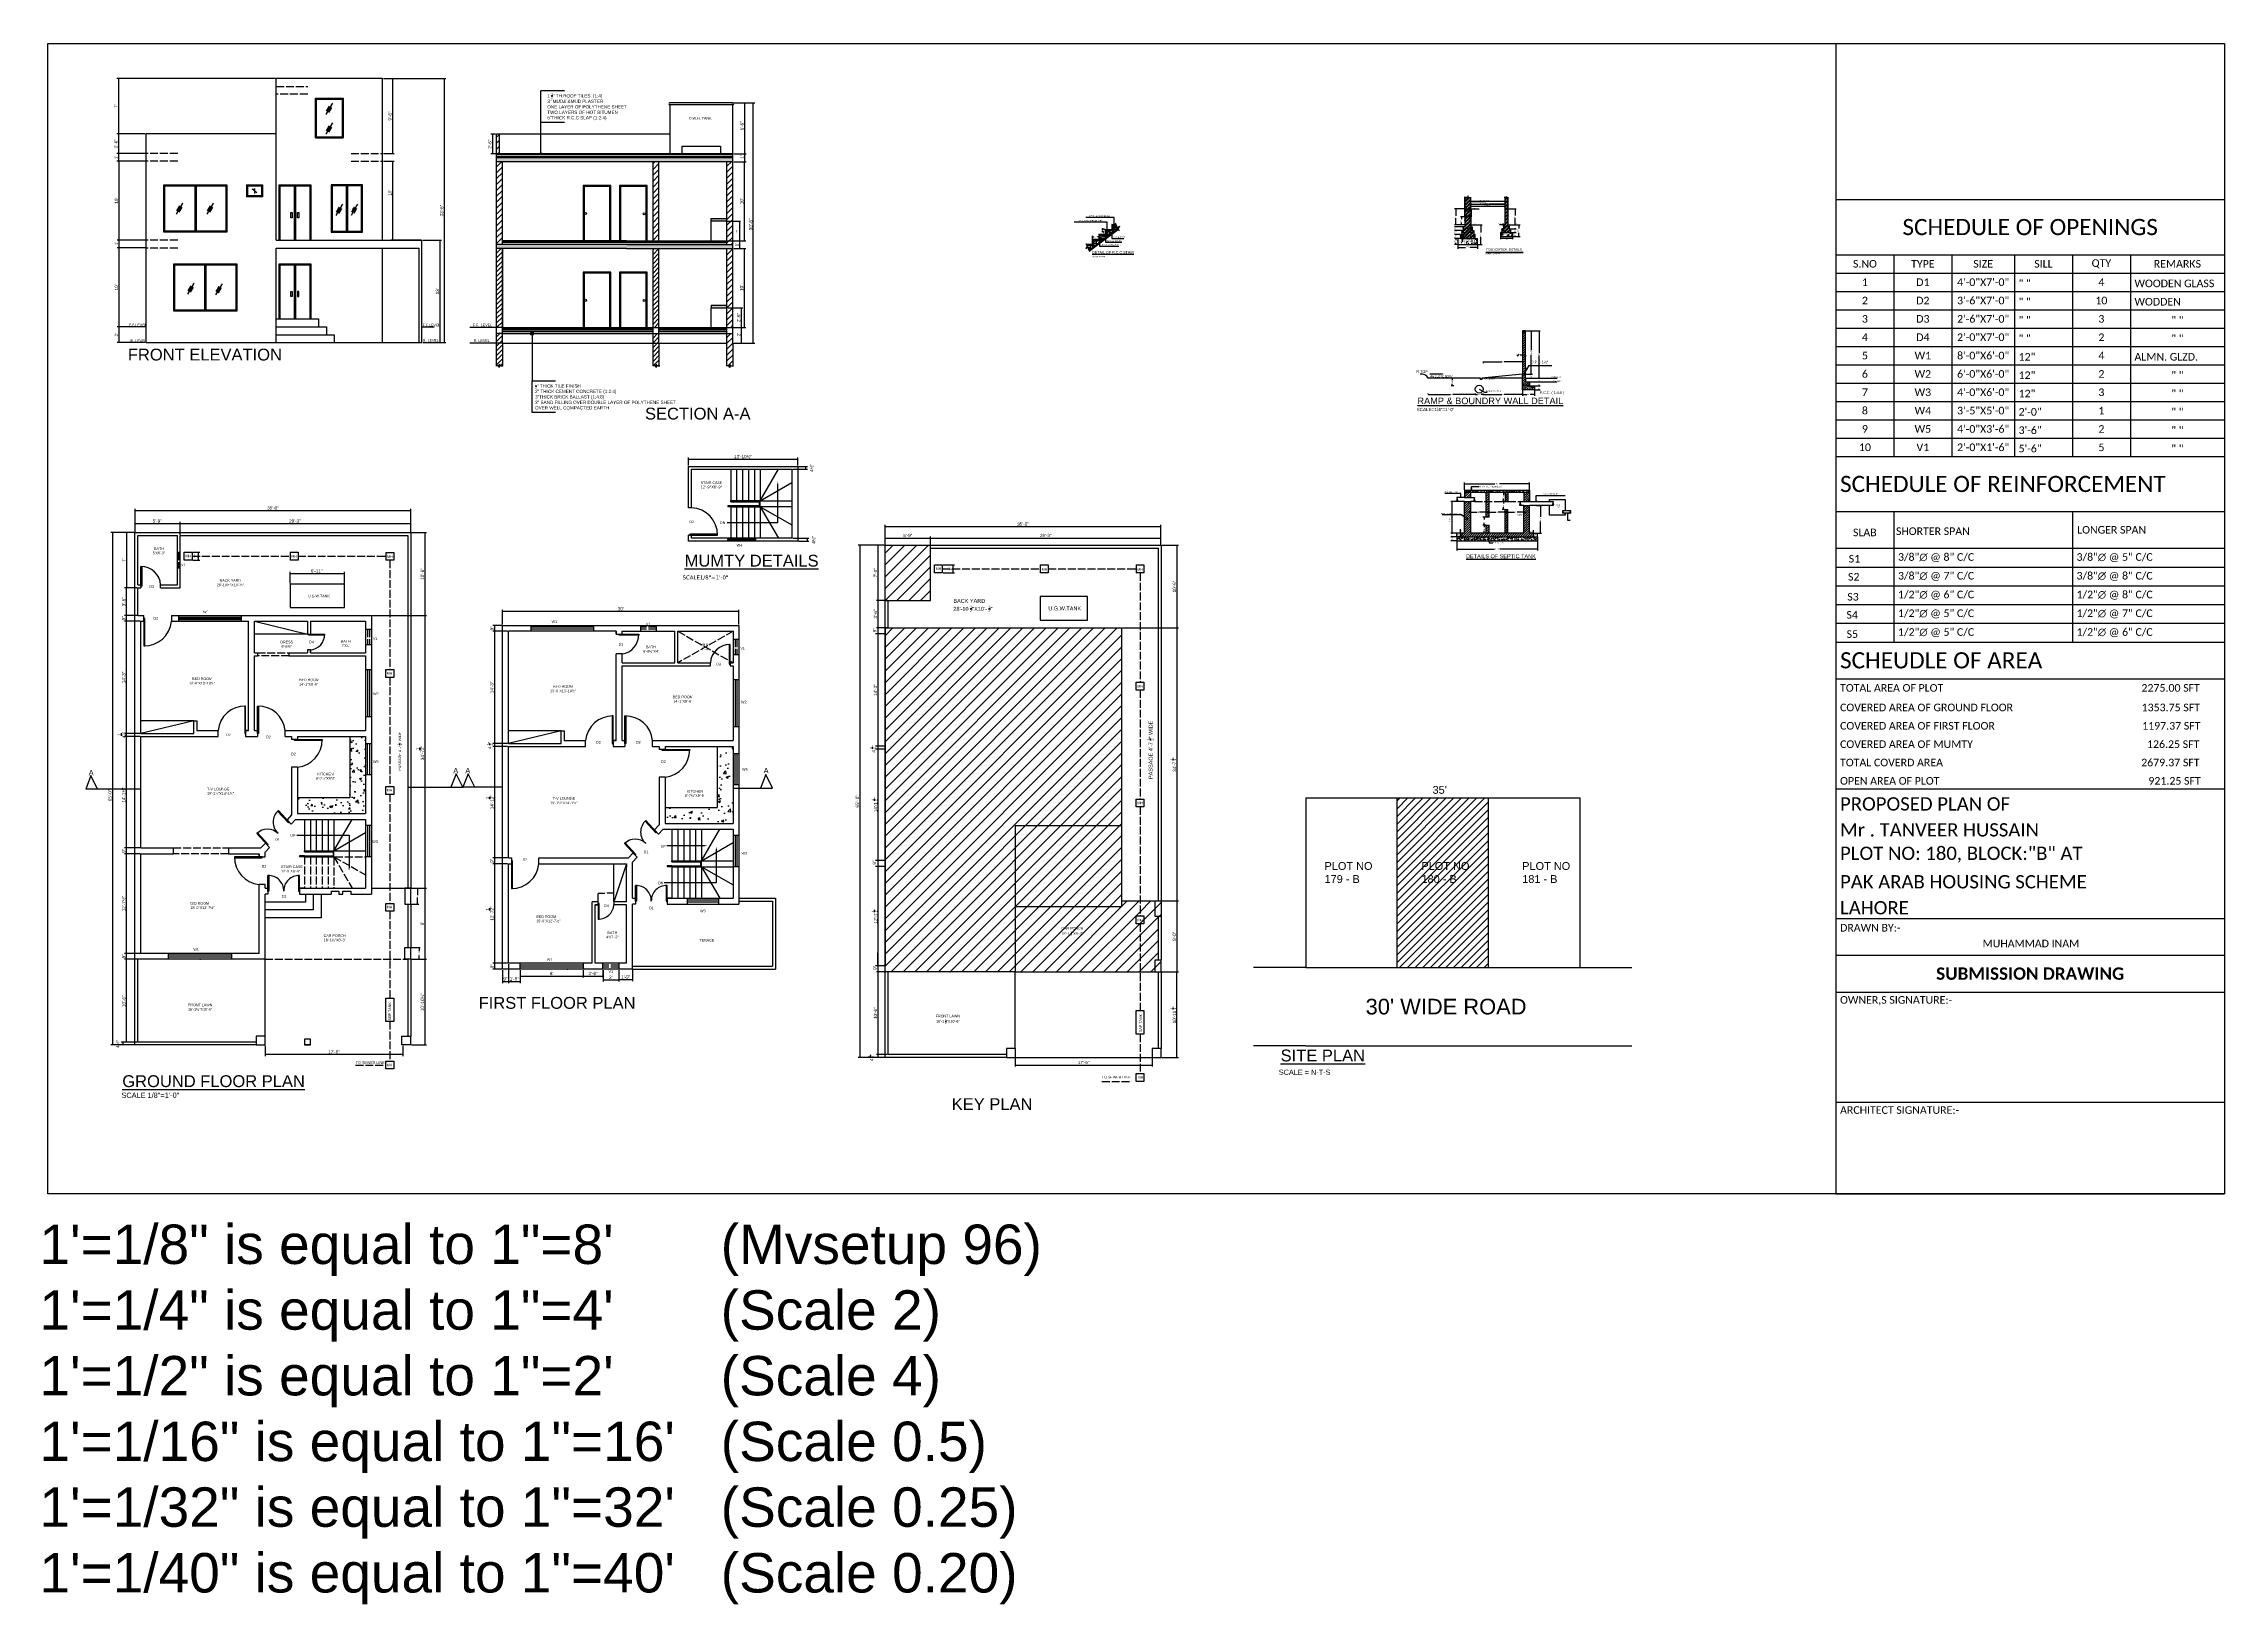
# Model space of a CAD drawing. Header units: inches. Extents: x 2124 to 5445, y -39 to 2337.
import ezdxf

# ---------------------------------------------------------------- set-up
doc = ezdxf.new("R2010")
doc.units = ezdxf.units.IN
doc.linetypes.add('ACAD_ISO02W100', pattern=[15, 12, -3])
doc.layers.get('Defpoints').update_dxf_attribs({"color": 3})
for name, color, linetype, lineweight in [('Break Line', 1, 'Continuous', 30), ('Pillars', 151, 'Continuous', 30), ('Road', 254, 'Continuous', 30), ('Section A-A', 20, 'Continuous', 30)]:
    doc.layers.add(name, color=color, linetype=linetype, lineweight=lineweight)
for name, color, linetype in [('Dash Line', 110, 'Continuous'), ('Dimensions', 91, 'Continuous'), ('Doors', 70, 'Continuous'), ('Glass', 6, 'Continuous'), ('Hatching', 230, 'Continuous'), ('Main Gate', 111, 'Continuous'), ('Main Hole', 100, 'Continuous'), ('Nich', 51, 'Continuous'), ('Pipe', 11, 'Continuous'), ('R.C.C Slab', 115, 'Continuous'), ('Railing', 104, 'Continuous'), ('Ramp', 134, 'Continuous'), ('Shelf', 75, 'Continuous'), ('Slab', 161, 'Continuous'), ('Stairs', 130, 'Continuous'), ('Steps', 61, 'Continuous'), ('Table', 255, 'Continuous'), ('Venti', 241, 'ACAD_ISO02W100'), ('Wardrobe', 142, 'Continuous'), ('Windows', 31, 'Continuous')]:
    doc.layers.add(name, color=color, linetype=linetype)
doc.layers.add('Lettering', color=7, linetype='Continuous', true_color=0xecbcd1)
doc.layers.add('Walls', color=7, linetype='Continuous', lineweight=30, true_color=0xf0a998)
doc.styles.get("Standard").update_dxf_attribs({"font": 'arial.ttf'})
doc.dimstyles.new('ISO-25', dxfattribs={"dimscale": 2, "dimtxt": 2.5, "dimasz": 2.5, "dimexe": 1.25, "dimexo": 0.625, "dimtad": 1, "dimdec": 1, "dimlunit": 4, "dimtxsty": 'Standard', "dimblk": 'NONE', "dimcen": 2.5, "dimadec": 0, "dimazin": 0, "dimtfac": 1, "dimtdec": 1, "dimtmove": 0, "dimatfit": 3, "dimfxl": 1, "dimarcsym": 0})
doc.dimstyles.get("Standard").update_dxf_attribs({"dimscale": 10, "dimtxt": 0.1875, "dimasz": 0.18, "dimexe": 0.18, "dimexo": 0.0625, "dimgap": 0.09, "dimtad": 0, "dimdec": 4, "dimzin": 0, "dimdsep": 46, "dimlunit": 4, "dimtxsty": 'Standard', "dimblk": 'NONE', "dimcen": 0.09, "dimadec": 0, "dimazin": 2, "dimtfac": 1, "dimtdec": 4, "dimtofl": 0, "dimtmove": 0, "dimatfit": 3, "dimfxl": 1, "dimfrac": 1, "dimtolj": 1, "dimtzin": 0, "dimarcsym": 0})
pattern_1 = [(45, (178.149, -714.513), (-8.980256, 8.980256), [])]
pattern_2 = [(45, (4278.909, 2066.3133), (-2.65165, 2.65165), []), (45, (4280.6766, 2066.3133), (-2.65165, 2.65165), [])]
pattern_3 = [(50, (4278.909, 2066.313), (7.1726, -0.62752), [0.75, -8.25]), (355, (4278.909, 2066.313), (-1.3875, 7.5219), [0.6, -6.6]), (100.451, (4279.5066, 2066.261), (5.7851, 6.8944), [0.6374, -7.0114]), (46.184, (4278.909, 2068.313), (10.6724, -1.6552), [1.125, -12.375]), (96.636, (4279.798, 2068.175), (9.3466, 9.7412), [0.9561, -10.5171]), (351.184, (4278.909, 2068.313), (9.3466, 9.7412), [0.9, -9.9]), (21, (4279.909, 2067.813), (5.96907, -4.0262), [0.75, -8.25]), (326, (4279.909, 2067.813), (2.43315, 7.2515), [0.6, -6.6]), (71.451, (4280.406, 2067.478), (8.4022, 3.2253), [0.6374, -7.0114]), (37.5, (4278.9088, 2066.3133), (0.1216, 3.32894), [0, -6.52, 0, -6.7, 0, -6.625]), (7.5, (4278.909, 2066.3133), (2.6307, 3.94412), [0, -3.82, 0, -6.37, 0, -2.525]), (327.5, (4276.6788, 2066.3133), (5.338224, -0.22555), [0, -2.5, 0, -7.8, 0, -10.35]), (317.5, (4275.679, 2066.3133), (5.83186, 1.00105), [0, -3.25, 0, -5.18, 0, -7.35])]
pattern_4 = [(45, (4363.8352, 1806.2256), (-1.76777, 1.76777), [])]

# ---------------------------------------------------------------- blocks, each defined once
blk = doc.blocks.new('*D14')
at = {"layer": 'Defpoints', "color": 0, "transparency": 16777216}
for p in [(2478.5, 2283.7), (2238.5, 2199.7), (2280.5, 2199.7)]:
    blk.add_point(p, dxfattribs=at)
at = {"layer": 'Dimensions', "color": 0, "lineweight": -2, "transparency": 16777216}
for p, q in [((2477.2, 2283.7), (2236, 2283.7)), ((2238.5, 2283.7), (2238.5, 2199.7)), ((2279.2, 2199.7), (2236, 2199.7))]:
    blk.add_line(p, q, dxfattribs=at)
at = {"layer": 'Dimensions', "color": 0, "transparency": 16777216, "insert": (2234.7, 2241.7), "char_height": 5, "attachment_point": 5, "rotation": 90}
blk.add_mtext("7'", dxfattribs=at)
blk = doc.blocks.new('_None')
blk = doc.blocks.new('*D15')
at = {"layer": 'Defpoints', "color": 0, "transparency": 16777216}
for p in [(2280.5, 2199.7), (2238.5, 2169.7), (2280.5, 2169.7)]:
    blk.add_point(p, dxfattribs=at)
at = {"layer": 'Dimensions', "color": 0, "lineweight": -2, "transparency": 16777216}
for p, q in [((2279.2, 2199.7), (2236, 2199.7)), ((2238.5, 2199.7), (2238.5, 2169.7)), ((2279.2, 2169.7), (2236, 2169.7))]:
    blk.add_line(p, q, dxfattribs=at)
at = {"layer": 'Dimensions', "color": 0, "transparency": 16777216, "insert": (2234.7, 2184.7), "char_height": 5, "attachment_point": 5, "rotation": 90}
blk.add_mtext('2\'-6"', dxfattribs=at)
blk = doc.blocks.new('*D16')
at = {"layer": 'Defpoints', "color": 0, "transparency": 16777216}
for p in [(2280.5, 2169.7), (2238.5, 2157.7), (2280.5, 2157.7)]:
    blk.add_point(p, dxfattribs=at)
at = {"layer": 'Dimensions', "color": 0, "lineweight": -2, "transparency": 16777216}
for p, q in [((2279.2, 2169.7), (2236, 2169.7)), ((2238.5, 2169.7), (2238.5, 2157.7)), ((2279.2, 2157.7), (2236, 2157.7))]:
    blk.add_line(p, q, dxfattribs=at)
at = {"layer": 'Dimensions', "color": 0, "transparency": 16777216, "insert": (2234.7, 2163.7), "char_height": 5, "attachment_point": 5, "rotation": 90}
blk.add_mtext("1'", dxfattribs=at)
blk = doc.blocks.new('*D17')
at = {"layer": 'Defpoints', "color": 0, "transparency": 16777216}
for p in [(2238.9, 2025.7), (2280.5, 2037.7), (2280.5, 2025.7)]:
    blk.add_point(p, dxfattribs=at)
at = {"layer": 'Dimensions', "color": 0, "lineweight": -2, "transparency": 16777216}
for p, q in [((2279.2, 2037.7), (2236.4, 2037.7)), ((2279.2, 2025.7), (2236.4, 2025.7)), ((2238.9, 2037.7), (2238.9, 2025.7))]:
    blk.add_line(p, q, dxfattribs=at)
at = {"layer": 'Dimensions', "color": 0, "transparency": 16777216, "insert": (2235.2, 2032.7), "char_height": 5, "attachment_point": 5, "rotation": 90}
blk.add_mtext("1'", dxfattribs=at)
blk = doc.blocks.new('*D18')
at = {"layer": 'Defpoints', "color": 0, "transparency": 16777216}
for p in [(2280.5, 1905.7), (2238.9, 1881.7), (2280.5, 1881.7)]:
    blk.add_point(p, dxfattribs=at)
at = {"layer": 'Dimensions', "color": 0, "lineweight": -2, "transparency": 16777216}
for p, q in [((2279.2, 1905.7), (2236.4, 1905.7)), ((2238.9, 1905.7), (2238.9, 1881.7)), ((2279.2, 1881.7), (2236.4, 1881.7))]:
    blk.add_line(p, q, dxfattribs=at)
at = {"layer": 'Dimensions', "color": 0, "transparency": 16777216, "insert": (2235.2, 1893.7), "char_height": 5, "attachment_point": 5, "rotation": 90}
blk.add_mtext("2'", dxfattribs=at)
blk = doc.blocks.new('*D19')
at = {"layer": 'Defpoints', "color": 0, "transparency": 16777216}
for p in [(2640.5, 2283.7), (2640.5, 2169.7), (2655.4, 2169.7)]:
    blk.add_point(p, dxfattribs=at)
at = {"layer": 'Dimensions', "color": 0, "lineweight": -2, "transparency": 16777216}
for p, q in [((2641.7, 2283.7), (2657.9, 2283.7)), ((2655.4, 2283.7), (2655.4, 2169.7)), ((2641.7, 2169.7), (2657.9, 2169.7))]:
    blk.add_line(p, q, dxfattribs=at)
at = {"layer": 'Dimensions', "color": 0, "transparency": 16777216, "insert": (2651.6, 2226.7), "char_height": 5, "attachment_point": 5, "rotation": 90}
blk.add_mtext('9\'-6"', dxfattribs=at)
blk = doc.blocks.new('*D20')
at = {"layer": 'Defpoints', "color": 0, "transparency": 16777216}
for p in [(2640.5, 2157.7), (2655.4, 2037.7), (2700.5, 2037.7)]:
    blk.add_point(p, dxfattribs=at)
at = {"layer": 'Dimensions', "color": 0, "lineweight": -2, "transparency": 16777216}
for p, q in [((2641.7, 2157.7), (2657.9, 2157.7)), ((2655.4, 2157.7), (2655.4, 2037.7)), ((2699.2, 2037.7), (2652.9, 2037.7))]:
    blk.add_line(p, q, dxfattribs=at)
at = {"layer": 'Dimensions', "color": 0, "transparency": 16777216, "insert": (2651.6, 2109.7), "char_height": 5, "attachment_point": 5, "rotation": 90}
blk.add_mtext("10'", dxfattribs=at)
blk = doc.blocks.new('*D21')
at = {"layer": 'Defpoints', "color": 0, "transparency": 16777216}
for p in [(2700.5, 2037.7), (2700.5, 1881.7), (2727.7, 1881.7)]:
    blk.add_point(p, dxfattribs=at)
at = {"layer": 'Dimensions', "color": 0, "lineweight": -2, "transparency": 16777216}
for p, q in [((2701.7, 2037.7), (2730.2, 2037.7)), ((2727.7, 2037.7), (2727.7, 1881.7)), ((2701.7, 1881.7), (2730.2, 1881.7))]:
    blk.add_line(p, q, dxfattribs=at)
at = {"layer": 'Dimensions', "color": 0, "transparency": 16777216, "insert": (2723.9, 1959.7), "char_height": 5, "attachment_point": 5, "rotation": 90}
blk.add_mtext("13'", dxfattribs=at)
blk = doc.blocks.new('*D22')
at = {"layer": 'Defpoints', "color": 0, "transparency": 16777216}
for p in [(2640.5, 2283.7), (2700.5, 1881.7), (2734.1, 1881.7)]:
    blk.add_point(p, dxfattribs=at)
at = {"layer": 'Dimensions', "color": 0, "lineweight": -2, "transparency": 16777216}
for p, q in [((2641.7, 2283.7), (2736.6, 2283.7)), ((2734.1, 2283.7), (2734.1, 1881.7)), ((2701.7, 1881.7), (2736.6, 1881.7))]:
    blk.add_line(p, q, dxfattribs=at)
at = {"layer": 'Dimensions', "color": 0, "transparency": 16777216, "insert": (2730.3, 2082.7), "char_height": 5, "attachment_point": 5, "rotation": 90}
blk.add_mtext('33\'-6"', dxfattribs=at)
blk = doc.blocks.new('*D23')
at = {"layer": 'Defpoints', "color": 0, "transparency": 16777216}
for p in [(3170.8, 2246.8), (3173.8, 2168.8), (3191.7, 2168.8)]:
    blk.add_point(p, dxfattribs=at)
at = {"layer": 'Dimensions', "color": 0, "lineweight": -2, "transparency": 16777216}
for p, q in [((3172, 2246.8), (3194.2, 2246.8)), ((3191.7, 2246.8), (3191.7, 2168.8)), ((3175.1, 2168.8), (3194.2, 2168.8))]:
    blk.add_line(p, q, dxfattribs=at)
at = {"layer": 'Dimensions', "color": 0, "transparency": 16777216, "insert": (3187.9, 2211.7), "char_height": 5, "attachment_point": 5, "rotation": 90}
blk.add_mtext('6\'-6"', dxfattribs=at)
blk = doc.blocks.new('*D24')
at = {"layer": 'Defpoints', "color": 0, "transparency": 16777216}
for p in [(3173.8, 2168.8), (3173.8, 2156.8), (3191.7, 2156.8)]:
    blk.add_point(p, dxfattribs=at)
at = {"layer": 'Dimensions', "color": 0, "lineweight": -2, "transparency": 16777216}
for p, q in [((3175.1, 2168.8), (3194.2, 2168.8)), ((3191.7, 2168.8), (3191.7, 2156.8)), ((3175.1, 2156.8), (3194.2, 2156.8))]:
    blk.add_line(p, q, dxfattribs=at)
at = {"layer": 'Dimensions', "color": 0, "transparency": 16777216, "insert": (3187.9, 2164.2), "char_height": 5, "attachment_point": 5, "rotation": 90}
blk.add_mtext("1'", dxfattribs=at)
blk = doc.blocks.new('*D2')
at = {"layer": 'Defpoints', "color": 0, "transparency": 16777216}
for p in [(3173.8, 2156.8), (3164.8, 2036.8), (3190.9, 2036.8)]:
    blk.add_point(p, dxfattribs=at)
at = {"layer": 'Dimensions', "color": 0, "lineweight": -2, "transparency": 16777216}
for p, q in [((3175.1, 2156.8), (3193.4, 2156.8)), ((3190.9, 2156.8), (3190.9, 2036.8)), ((3166.1, 2036.8), (3193.4, 2036.8))]:
    blk.add_line(p, q, dxfattribs=at)
at = {"layer": 'Dimensions', "color": 0, "transparency": 16777216, "insert": (3187.1, 2096.8), "char_height": 5, "attachment_point": 5, "rotation": 90}
blk.add_mtext("10'", dxfattribs=at)
blk = doc.blocks.new('*D25')
at = {"layer": 'Defpoints', "color": 0, "transparency": 16777216}
for p in [(3164.8, 2036.8), (3173.8, 2024.8), (3183.8, 2024.8)]:
    blk.add_point(p, dxfattribs=at)
at = {"layer": 'Dimensions', "color": 0, "lineweight": -2, "transparency": 16777216}
for p, q in [((3166.1, 2036.8), (3186.3, 2036.8)), ((3183.8, 2036.8), (3183.8, 2024.8)), ((3175.1, 2024.8), (3186.3, 2024.8))]:
    blk.add_line(p, q, dxfattribs=at)
at = {"layer": 'Dimensions', "color": 0, "transparency": 16777216, "insert": (3180, 2030.8), "char_height": 5, "attachment_point": 5, "rotation": 90}
blk.add_mtext("1'", dxfattribs=at)
blk = doc.blocks.new('*D26')
at = {"layer": 'Defpoints', "color": 0, "transparency": 16777216}
for p in [(3173.8, 2024.8), (3173.8, 1904.8), (3190.9, 1904.8)]:
    blk.add_point(p, dxfattribs=at)
at = {"layer": 'Dimensions', "color": 0, "lineweight": -2, "transparency": 16777216}
for p, q in [((3175.1, 2024.8), (3193.4, 2024.8)), ((3190.9, 2024.8), (3190.9, 1904.8)), ((3175.1, 1904.8), (3193.4, 1904.8))]:
    blk.add_line(p, q, dxfattribs=at)
at = {"layer": 'Dimensions', "color": 0, "transparency": 16777216, "insert": (3187.1, 1964.8), "char_height": 5, "attachment_point": 5, "rotation": 90}
blk.add_mtext("10'", dxfattribs=at)
blk = doc.blocks.new('*D27')
at = {"layer": 'Defpoints', "color": 0, "transparency": 16777216}
for p in [(3164.8, 1934.8), (3164.8, 1904.9), (3186.5, 1904.9)]:
    blk.add_point(p, dxfattribs=at)
at = {"layer": 'Dimensions', "color": 0, "lineweight": -2, "transparency": 16777216}
for p, q in [((3166.1, 1934.8), (3189, 1934.8)), ((3186.5, 1934.8), (3186.5, 1904.9)), ((3166.1, 1904.9), (3189, 1904.9))]:
    blk.add_line(p, q, dxfattribs=at)
at = {"layer": 'Dimensions', "color": 0, "transparency": 16777216, "insert": (3182.7, 1919.9), "char_height": 5, "attachment_point": 5, "rotation": 90}
blk.add_mtext('2\'-6"', dxfattribs=at)
blk = doc.blocks.new('*D28')
at = {"layer": 'Defpoints', "color": 0, "transparency": 16777216}
for p in [(3173.8, 1904.8), (3173.8, 1880.8), (3186.5, 1880.8)]:
    blk.add_point(p, dxfattribs=at)
at = {"layer": 'Dimensions', "color": 0, "lineweight": -2, "transparency": 16777216}
for p, q in [((3175.1, 1904.8), (3189, 1904.8)), ((3186.5, 1904.8), (3186.5, 1880.8)), ((3175.1, 1880.8), (3189, 1880.8))]:
    blk.add_line(p, q, dxfattribs=at)
at = {"layer": 'Dimensions', "color": 0, "transparency": 16777216, "insert": (3182.8, 1893.9), "char_height": 5, "attachment_point": 5, "rotation": 90}
blk.add_mtext("2'", dxfattribs=at)
blk = doc.blocks.new('*D29')
at = {"layer": 'Defpoints', "color": 0, "transparency": 16777216}
for p in [(3173.8, 2246.8), (3204.8, 2246.8), (3173.8, 1880.8)]:
    blk.add_point(p, dxfattribs=at)
at = {"layer": 'Dimensions', "color": 0, "lineweight": -2, "transparency": 16777216}
for p, q in [((3175.1, 2246.8), (3207.3, 2246.8)), ((3204.8, 1880.8), (3204.8, 2246.8)), ((3175.1, 1880.8), (3207.3, 1880.8))]:
    blk.add_line(p, q, dxfattribs=at)
at = {"layer": 'Dimensions', "color": 0, "transparency": 16777216, "insert": (3201, 2061.7), "char_height": 5, "attachment_point": 5, "rotation": 90}
blk.add_mtext('30\'-6"', dxfattribs=at)
blk = doc.blocks.new('*D30')
at = {"layer": 'Defpoints', "color": 0, "transparency": 16777216}
for p in [(2813.8, 2198.8), (2807.6, 2168.8), (2813.8, 2168.8)]:
    blk.add_point(p, dxfattribs=at)
at = {"layer": 'Dimensions', "color": 0, "lineweight": -2, "transparency": 16777216}
for p, q in [((2812.6, 2198.8), (2805.1, 2198.8)), ((2807.6, 2198.8), (2807.6, 2168.8)), ((2812.6, 2168.8), (2805.1, 2168.8))]:
    blk.add_line(p, q, dxfattribs=at)
at = {"layer": 'Dimensions', "color": 0, "transparency": 16777216, "insert": (2803.8, 2183.8), "char_height": 5, "attachment_point": 5, "rotation": 90}
blk.add_mtext('2\'-6"', dxfattribs=at)
blk = doc.blocks.new('*D31')
at = {"layer": 'Defpoints', "color": 0, "transparency": 16777216}
for p in [(2332.5, 1606.1), (2263.5, 1592.4), (2332.5, 1587.9)]:
    blk.add_point(p, dxfattribs=at)
at = {"layer": 'Dimensions', "color": 0, "lineweight": -2, "transparency": 16777216}
for p, q in [((2263.5, 1593.7), (2263.5, 1608.6)), ((2263.5, 1606.1), (2332.5, 1606.1)), ((2332.5, 1589.2), (2332.5, 1608.6))]:
    blk.add_line(p, q, dxfattribs=at)
at = {"layer": 'Dimensions', "color": 0, "transparency": 16777216, "insert": (2297.4, 1609.9), "char_height": 5, "attachment_point": 5}
blk.add_mtext('5\'-9"', dxfattribs=at)
blk = doc.blocks.new('*D32')
at = {"layer": 'Defpoints', "color": 0, "transparency": 16777216}
for p in [(2683.5, 1606.1), (2332.5, 1587.9), (2683.5, 1592.4)]:
    blk.add_point(p, dxfattribs=at)
at = {"layer": 'Dimensions', "color": 0, "lineweight": -2, "transparency": 16777216}
for p, q in [((2332.5, 1589.2), (2332.5, 1608.6)), ((2332.5, 1606.1), (2683.5, 1606.1)), ((2683.5, 1593.7), (2683.5, 1608.6))]:
    blk.add_line(p, q, dxfattribs=at)
at = {"layer": 'Dimensions', "color": 0, "transparency": 16777216, "insert": (2506.9, 1609.9), "char_height": 5, "attachment_point": 5}
blk.add_mtext('29\'-3"', dxfattribs=at)
blk = doc.blocks.new('*D33')
at = {"layer": 'Defpoints', "color": 0, "transparency": 16777216}
for p in [(2263.5, 1592.4), (2250.3, 1508.4), (2268, 1508.4)]:
    blk.add_point(p, dxfattribs=at)
at = {"layer": 'Dimensions', "color": 0, "lineweight": -2, "transparency": 16777216}
for p, q in [((2262.2, 1592.4), (2247.8, 1592.4)), ((2250.3, 1592.4), (2250.3, 1508.4)), ((2266.7, 1508.4), (2247.8, 1508.4))]:
    blk.add_line(p, q, dxfattribs=at)
at = {"layer": 'Dimensions', "color": 0, "transparency": 16777216, "insert": (2246.6, 1550.4), "char_height": 5, "attachment_point": 5, "rotation": 90}
blk.add_mtext("7'", dxfattribs=at)
blk = doc.blocks.new('*D34')
at = {"layer": 'Defpoints', "color": 0, "transparency": 16777216}
for p in [(2268, 1508.4), (2250.2, 1466.4), (2268, 1466.4)]:
    blk.add_point(p, dxfattribs=at)
at = {"layer": 'Dimensions', "color": 0, "lineweight": -2, "transparency": 16777216}
for p, q in [((2266.7, 1508.4), (2247.7, 1508.4)), ((2250.2, 1508.4), (2250.2, 1466.4)), ((2266.7, 1466.4), (2247.7, 1466.4))]:
    blk.add_line(p, q, dxfattribs=at)
at = {"layer": 'Dimensions', "color": 0, "transparency": 16777216, "insert": (2246.4, 1487.1), "char_height": 5, "attachment_point": 5, "rotation": 90}
blk.add_mtext('3\'-6"', dxfattribs=at)
blk = doc.blocks.new('*D35')
at = {"layer": 'Defpoints', "color": 0, "transparency": 16777216}
for p in [(2268, 1466.4), (2250.2, 1457.4), (2272.5, 1457.4)]:
    blk.add_point(p, dxfattribs=at)
at = {"layer": 'Dimensions', "color": 0, "lineweight": -2, "transparency": 16777216}
for p, q in [((2266.7, 1466.4), (2247.7, 1466.4)), ((2250.2, 1466.4), (2250.2, 1457.4)), ((2271.2, 1457.4), (2247.7, 1457.4))]:
    blk.add_line(p, q, dxfattribs=at)
at = {"layer": 'Dimensions', "color": 0, "transparency": 16777216, "insert": (2246.4, 1461.9), "char_height": 5, "attachment_point": 5, "rotation": 90}
blk.add_mtext('9"', dxfattribs=at)
blk = doc.blocks.new('*D36')
at = {"layer": 'Defpoints', "color": 0, "transparency": 16777216}
for p in [(2272.5, 1457.4), (2250.2, 1286.4), (2272.5, 1286.4)]:
    blk.add_point(p, dxfattribs=at)
at = {"layer": 'Dimensions', "color": 0, "lineweight": -2, "transparency": 16777216}
for p, q in [((2271.2, 1457.4), (2247.7, 1457.4)), ((2250.2, 1457.4), (2250.2, 1286.4)), ((2271.2, 1286.4), (2247.7, 1286.4))]:
    blk.add_line(p, q, dxfattribs=at)
at = {"layer": 'Dimensions', "color": 0, "transparency": 16777216, "insert": (2246.4, 1371.9), "char_height": 5, "attachment_point": 5, "rotation": 90}
blk.add_mtext('14\'-3"', dxfattribs=at)
blk = doc.blocks.new('*D37')
at = {"layer": 'Defpoints', "color": 0, "transparency": 16777216}
for p in [(2250.2, 1281.9), (2272.5, 1286.4), (2272.5, 1281.9)]:
    blk.add_point(p, dxfattribs=at)
at = {"layer": 'Dimensions', "color": 0, "lineweight": -2, "transparency": 16777216}
for p, q in [((2271.2, 1286.4), (2247.7, 1286.4)), ((2271.2, 1281.9), (2247.7, 1281.9)), ((2250.2, 1286.4), (2250.2, 1281.9))]:
    blk.add_line(p, q, dxfattribs=at)
at = {"layer": 'Dimensions', "color": 0, "transparency": 16777216, "insert": (2243.1, 1284.2), "char_height": 5, "attachment_point": 5, "rotation": 90}
blk.add_mtext('4{\\H1x;\\S1/2;}"', dxfattribs=at)
blk = doc.blocks.new('*D38')
at = {"layer": 'Defpoints', "color": 0, "transparency": 16777216}
for p in [(2272.5, 1281.9), (2250.2, 1112.4), (2272.5, 1112.4)]:
    blk.add_point(p, dxfattribs=at)
at = {"layer": 'Dimensions', "color": 0, "lineweight": -2, "transparency": 16777216}
for p, q in [((2271.2, 1281.9), (2247.7, 1281.9)), ((2250.2, 1281.9), (2250.2, 1112.4)), ((2271.2, 1112.4), (2247.7, 1112.4))]:
    blk.add_line(p, q, dxfattribs=at)
at = {"layer": 'Dimensions', "color": 0, "transparency": 16777216, "insert": (2246.3, 1193.2), "char_height": 5, "attachment_point": 5, "rotation": 90}
blk.add_mtext('14\'-1½"', dxfattribs=at)
blk = doc.blocks.new('*D39')
at = {"layer": 'Defpoints', "color": 0, "transparency": 16777216}
for p in [(2250.2, 1103.4), (2272.5, 1112.4), (2272.5, 1103.4)]:
    blk.add_point(p, dxfattribs=at)
at = {"layer": 'Dimensions', "color": 0, "lineweight": -2, "transparency": 16777216}
for p, q in [((2271.2, 1112.4), (2247.7, 1112.4)), ((2271.2, 1103.4), (2247.7, 1103.4)), ((2250.2, 1112.4), (2250.2, 1103.4))]:
    blk.add_line(p, q, dxfattribs=at)
at = {"layer": 'Dimensions', "color": 0, "transparency": 16777216, "insert": (2246.4, 1107.9), "char_height": 5, "attachment_point": 5, "rotation": 90}
blk.add_mtext('9"', dxfattribs=at)
blk = doc.blocks.new('*D40')
at = {"layer": 'Defpoints', "color": 0, "transparency": 16777216}
for p in [(2272.5, 1103.4), (2250.2, 951.9), (2272.5, 951.9)]:
    blk.add_point(p, dxfattribs=at)
at = {"layer": 'Dimensions', "color": 0, "lineweight": -2, "transparency": 16777216}
for p, q in [((2271.2, 1103.4), (2247.7, 1103.4)), ((2250.2, 1103.4), (2250.2, 951.9)), ((2271.2, 951.9), (2247.7, 951.9))]:
    blk.add_line(p, q, dxfattribs=at)
at = {"layer": 'Dimensions', "color": 0, "transparency": 16777216, "insert": (2246.3, 1027.7), "char_height": 5, "attachment_point": 5, "rotation": 90}
blk.add_mtext('12\'-7½"', dxfattribs=at)
blk = doc.blocks.new('*D41')
at = {"layer": 'Defpoints', "color": 0, "transparency": 16777216}
for p in [(2250.2, 942.9), (2272.5, 951.9), (2272.5, 942.9)]:
    blk.add_point(p, dxfattribs=at)
at = {"layer": 'Dimensions', "color": 0, "lineweight": -2, "transparency": 16777216}
for p, q in [((2271.2, 951.9), (2247.7, 951.9)), ((2271.2, 942.9), (2247.7, 942.9)), ((2250.2, 951.9), (2250.2, 942.9))]:
    blk.add_line(p, q, dxfattribs=at)
at = {"layer": 'Dimensions', "color": 0, "transparency": 16777216, "insert": (2246.4, 947.4), "char_height": 5, "attachment_point": 5, "rotation": 90}
blk.add_mtext('9"', dxfattribs=at)
blk = doc.blocks.new('*D42')
at = {"layer": 'Defpoints', "color": 0, "transparency": 16777216}
for p in [(2263.5, 942.9), (2250.2, 816.9), (2268, 816.9)]:
    blk.add_point(p, dxfattribs=at)
at = {"layer": 'Dimensions', "color": 0, "lineweight": -2, "transparency": 16777216}
for p, q in [((2262.2, 942.9), (2247.7, 942.9)), ((2250.2, 942.9), (2250.2, 816.9)), ((2266.7, 816.9), (2247.7, 816.9))]:
    blk.add_line(p, q, dxfattribs=at)
at = {"layer": 'Dimensions', "color": 0, "transparency": 16777216, "insert": (2246.4, 879), "char_height": 5, "attachment_point": 5, "rotation": 90}
blk.add_mtext('10\'-6"', dxfattribs=at)
blk = doc.blocks.new('*D43')
at = {"layer": 'Defpoints', "color": 0, "transparency": 16777216}
for p in [(2244.8, 812.4), (2268, 816.9), (2268, 812.4)]:
    blk.add_point(p, dxfattribs=at)
at = {"layer": 'Dimensions', "color": 0, "lineweight": -2, "transparency": 16777216}
for p, q in [((2266.7, 816.9), (2242.3, 816.9)), ((2266.7, 812.4), (2242.3, 812.4)), ((2244.8, 816.9), (2244.8, 812.4))]:
    blk.add_line(p, q, dxfattribs=at)
at = {"layer": 'Dimensions', "color": 0, "transparency": 16777216, "insert": (2237.3, 814.1), "char_height": 5, "width": 20.795, "attachment_point": 5, "rotation": 90}
blk.add_mtext('4½"', dxfattribs=at)
blk = doc.blocks.new('*D44')
at = {"layer": 'Defpoints', "color": 0, "transparency": 16777216}
for p in [(2461.5, 812.4), (2461.5, 798), (2671.5, 812.4)]:
    blk.add_point(p, dxfattribs=at)
at = {"layer": 'Dimensions', "color": 0, "lineweight": -2, "transparency": 16777216}
for p, q in [((2461.5, 811.2), (2461.5, 795.5)), ((2671.5, 798), (2461.5, 798)), ((2671.5, 811.2), (2671.5, 795.5))]:
    blk.add_line(p, q, dxfattribs=at)
at = {"layer": 'Dimensions', "color": 0, "transparency": 16777216, "insert": (2566.5, 801.8), "char_height": 5, "attachment_point": 5}
blk.add_mtext('17\'-6"', dxfattribs=at)
blk = doc.blocks.new('*D45')
at = {"layer": 'Defpoints', "color": 0, "transparency": 16777216}
for p in [(2582.7, 1530.2), (2499.7, 1514.4), (2582.7, 1514.4)]:
    blk.add_point(p, dxfattribs=at)
at = {"layer": 'Dimensions', "color": 0, "lineweight": -2, "transparency": 16777216}
for p, q in [((2499.7, 1515.7), (2499.7, 1532.7)), ((2499.7, 1530.2), (2582.7, 1530.2)), ((2582.7, 1515.7), (2582.7, 1532.7))]:
    blk.add_line(p, q, dxfattribs=at)
at = {"layer": 'Dimensions', "color": 0, "transparency": 16777216, "insert": (2540, 1534), "char_height": 5, "attachment_point": 5}
blk.add_mtext('6\'-11"', dxfattribs=at)
blk = doc.blocks.new('*D3')
at = {"layer": 'Defpoints', "color": 0, "transparency": 16777216}
for p in [(2265, 1592.4), (2229.3, 812.4), (2268.3, 812.4)]:
    blk.add_point(p, dxfattribs=at)
at = {"layer": 'Dimensions', "color": 0, "lineweight": -2, "transparency": 16777216}
for p, q in [((2263.7, 1592.4), (2226.8, 1592.4)), ((2229.3, 1592.4), (2229.3, 812.4)), ((2267.1, 812.4), (2226.8, 812.4))]:
    blk.add_line(p, q, dxfattribs=at)
at = {"layer": 'Dimensions', "color": 0, "transparency": 16777216, "insert": (2225.5, 1192.3), "char_height": 5, "width": 2.381, "attachment_point": 5, "rotation": 90}
blk.add_mtext('65\'-0"', dxfattribs=at)
blk = doc.blocks.new('*D4')
at = {"layer": 'Defpoints', "color": 0, "transparency": 16777216}
for p in [(2683.5, 1626.2), (2263.5, 1592.4), (2683.5, 1592.4)]:
    blk.add_point(p, dxfattribs=at)
at = {"layer": 'Dimensions', "color": 0, "lineweight": -2, "transparency": 16777216}
for p, q in [((2263.5, 1593.7), (2263.5, 1628.7)), ((2683.5, 1593.7), (2683.5, 1628.7)), ((2263.5, 1626.2), (2683.5, 1626.2))]:
    blk.add_line(p, q, dxfattribs=at)
at = {"layer": 'Dimensions', "color": 0, "transparency": 16777216, "insert": (2473.5, 1630), "char_height": 5, "width": 3.546, "attachment_point": 5}
blk.add_mtext('35\'-0"', dxfattribs=at)
blk = doc.blocks.new('*D46')
at = {"layer": 'Defpoints', "color": 0, "transparency": 16777216}
for p in [(2683.5, 1592.4), (2623.5, 1466.4), (2704.8, 1466.4)]:
    blk.add_point(p, dxfattribs=at)
at = {"layer": 'Dimensions', "color": 0, "lineweight": -2, "transparency": 16777216}
for p, q in [((2684.7, 1592.4), (2707.3, 1592.4)), ((2704.8, 1592.4), (2704.8, 1466.4)), ((2624.7, 1466.4), (2707.3, 1466.4))]:
    blk.add_line(p, q, dxfattribs=at)
at = {"layer": 'Dimensions', "color": 0, "transparency": 16777216, "insert": (2701, 1529.4), "char_height": 5, "attachment_point": 5, "rotation": 90}
blk.add_mtext('10\'-6"', dxfattribs=at)
blk = doc.blocks.new('*D47')
at = {"layer": 'Defpoints', "color": 0, "transparency": 16777216}
for p in [(2623.5, 1466.4), (2623.5, 1050.9), (2704.8, 1050.9)]:
    blk.add_point(p, dxfattribs=at)
at = {"layer": 'Dimensions', "color": 0, "lineweight": -2, "transparency": 16777216}
for p, q in [((2624.7, 1466.4), (2707.3, 1466.4)), ((2704.8, 1466.4), (2704.8, 1050.9)), ((2624.7, 1050.9), (2707.3, 1050.9))]:
    blk.add_line(p, q, dxfattribs=at)
at = {"layer": 'Dimensions', "color": 0, "transparency": 16777216, "insert": (2697.6, 1256.9), "char_height": 5, "attachment_point": 5, "rotation": 90}
blk.add_mtext('34\'-7{\\H1x;\\S1/2;}"', dxfattribs=at)
blk = doc.blocks.new('*D48')
at = {"layer": 'Defpoints', "color": 0, "transparency": 16777216}
for p in [(2683.5, 1050.9), (2683.5, 942.9), (2704.8, 942.9)]:
    blk.add_point(p, dxfattribs=at)
at = {"layer": 'Dimensions', "color": 0, "lineweight": -2, "transparency": 16777216}
for p, q in [((2684.7, 1050.9), (2707.3, 1050.9)), ((2704.8, 1050.9), (2704.8, 942.9)), ((2684.7, 942.9), (2707.3, 942.9))]:
    blk.add_line(p, q, dxfattribs=at)
at = {"layer": 'Dimensions', "color": 0, "transparency": 16777216, "insert": (2701, 997.2), "char_height": 5, "attachment_point": 5, "rotation": 90}
blk.add_mtext("9'", dxfattribs=at)
blk = doc.blocks.new('*D49')
at = {"layer": 'Defpoints', "color": 0, "transparency": 16777216}
for p in [(2683.5, 942.9), (2683.5, 812.4), (2704.8, 812.4)]:
    blk.add_point(p, dxfattribs=at)
at = {"layer": 'Dimensions', "color": 0, "lineweight": -2, "transparency": 16777216}
for p, q in [((2684.7, 942.9), (2707.3, 942.9)), ((2704.8, 942.9), (2704.8, 812.4)), ((2684.7, 812.4), (2707.3, 812.4))]:
    blk.add_line(p, q, dxfattribs=at)
at = {"layer": 'Dimensions', "color": 0, "transparency": 16777216, "insert": (2700.9, 877.7), "char_height": 5, "width": 111.961, "attachment_point": 5, "rotation": 90}
blk.add_mtext('10\'-10½"', dxfattribs=at)
blk = doc.blocks.new('*D50')
at = {"layer": 'Defpoints', "color": 0, "transparency": 16777216}
for p in [(2350.5, 1562.4), (2350.5, 1550.4), (2359.5, 1550.4)]:
    blk.add_point(p, dxfattribs=at)
at = {"layer": 'Dimensions', "color": 0, "lineweight": -2, "transparency": 16777216}
for p, q in [((2351.7, 1562.4), (2362, 1562.4)), ((2359.5, 1562.4), (2359.5, 1550.4)), ((2351.7, 1550.4), (2362, 1550.4))]:
    blk.add_line(p, q, dxfattribs=at)
at = {"layer": 'Dimensions', "color": 0, "transparency": 16777216, "insert": (2355.8, 1556.4), "char_height": 5, "attachment_point": 5, "rotation": 90}
blk.add_mtext("1'", dxfattribs=at)
blk = doc.blocks.new('*D51')
at = {"layer": 'Defpoints', "color": 0, "transparency": 16777216}
for p in [(3183.1, 1472.6), (2823.1, 1451.2), (3183.1, 1451.2)]:
    blk.add_point(p, dxfattribs=at)
at = {"layer": 'Dimensions', "color": 0, "lineweight": -2, "transparency": 16777216}
for p, q in [((2823.1, 1452.5), (2823.1, 1475.1)), ((2823.1, 1472.6), (3183.1, 1472.6)), ((3183.1, 1452.5), (3183.1, 1475.1))]:
    blk.add_line(p, q, dxfattribs=at)
at = {"layer": 'Dimensions', "color": 0, "transparency": 16777216, "insert": (3003.1, 1476.4), "char_height": 5, "attachment_point": 5}
blk.add_mtext("30'", dxfattribs=at)
blk = doc.blocks.new('*D52')
at = {"layer": 'Defpoints', "color": 0, "transparency": 16777216}
for p in [(2810.8, 1442.2), (2823.1, 1451.2), (2832.1, 1442.2)]:
    blk.add_point(p, dxfattribs=at)
at = {"layer": 'Dimensions', "color": 0, "lineweight": -2, "transparency": 16777216}
for p, q in [((2821.8, 1451.2), (2808.3, 1451.2)), ((2830.8, 1442.2), (2808.3, 1442.2)), ((2810.8, 1451.2), (2810.8, 1442.2))]:
    blk.add_line(p, q, dxfattribs=at)
at = {"layer": 'Dimensions', "color": 0, "transparency": 16777216, "insert": (2807, 1446.7), "char_height": 5, "attachment_point": 5, "rotation": 90}
blk.add_mtext('9"', dxfattribs=at)
blk = doc.blocks.new('*D53')
at = {"layer": 'Defpoints', "color": 0, "transparency": 16777216}
for p in [(2832.1, 1442.2), (2810.8, 1271.2), (2832.1, 1271.2)]:
    blk.add_point(p, dxfattribs=at)
at = {"layer": 'Dimensions', "color": 0, "lineweight": -2, "transparency": 16777216}
for p, q in [((2830.8, 1442.2), (2808.3, 1442.2)), ((2810.8, 1442.2), (2810.8, 1271.2)), ((2830.8, 1271.2), (2808.3, 1271.2))]:
    blk.add_line(p, q, dxfattribs=at)
at = {"layer": 'Dimensions', "color": 0, "transparency": 16777216, "insert": (2807, 1356.7), "char_height": 5, "attachment_point": 5, "rotation": 90}
blk.add_mtext('14\'-3"', dxfattribs=at)
blk = doc.blocks.new('*D54')
at = {"layer": 'Defpoints', "color": 0, "transparency": 16777216}
for p in [(2832.1, 1266.7), (2810.8, 1097.2), (2832.1, 1097.2)]:
    blk.add_point(p, dxfattribs=at)
at = {"layer": 'Dimensions', "color": 0, "lineweight": -2, "transparency": 16777216}
for p, q in [((2830.8, 1266.7), (2808.3, 1266.7)), ((2810.8, 1266.7), (2810.8, 1097.2)), ((2830.8, 1097.2), (2808.3, 1097.2))]:
    blk.add_line(p, q, dxfattribs=at)
at = {"layer": 'Dimensions', "color": 0, "transparency": 16777216, "insert": (2803.7, 1182), "char_height": 5, "attachment_point": 5, "rotation": 90}
blk.add_mtext('14\'-1{\\H1x;\\S1/2;}"', dxfattribs=at)
blk = doc.blocks.new('*D55')
at = {"layer": 'Defpoints', "color": 0, "transparency": 16777216}
for p in [(2832.1, 1097.2), (2810.8, 1088.2), (2832.1, 1088.2)]:
    blk.add_point(p, dxfattribs=at)
at = {"layer": 'Dimensions', "color": 0, "lineweight": -2, "transparency": 16777216}
for p, q in [((2830.8, 1097.2), (2808.3, 1097.2)), ((2810.8, 1097.2), (2810.8, 1088.2)), ((2830.8, 1088.2), (2808.3, 1088.2))]:
    blk.add_line(p, q, dxfattribs=at)
at = {"layer": 'Dimensions', "color": 0, "transparency": 16777216, "insert": (2807, 1092.7), "char_height": 5, "attachment_point": 5, "rotation": 90}
blk.add_mtext('9"', dxfattribs=at)
blk = doc.blocks.new('*D56')
at = {"layer": 'Defpoints', "color": 0, "transparency": 16777216}
for p in [(2832.1, 1088.2), (2810.8, 936.7), (2832.1, 936.7)]:
    blk.add_point(p, dxfattribs=at)
at = {"layer": 'Dimensions', "color": 0, "lineweight": -2, "transparency": 16777216}
for p, q in [((2830.8, 1088.2), (2808.3, 1088.2)), ((2810.8, 1088.2), (2810.8, 936.7)), ((2830.8, 936.7), (2808.3, 936.7))]:
    blk.add_line(p, q, dxfattribs=at)
at = {"layer": 'Dimensions', "color": 0, "transparency": 16777216, "insert": (2803.7, 1012.5), "char_height": 5, "attachment_point": 5, "rotation": 90}
blk.add_mtext('12\'-7{\\H1x;\\S1/2;}"', dxfattribs=at)
blk = doc.blocks.new('*D57')
at = {"layer": 'Defpoints', "color": 0, "transparency": 16777216}
for p in [(2832.1, 936.7), (2810.8, 927.7), (2823.1, 927.7)]:
    blk.add_point(p, dxfattribs=at)
at = {"layer": 'Dimensions', "color": 0, "lineweight": -2, "transparency": 16777216}
for p, q in [((2830.8, 936.7), (2808.3, 936.7)), ((2810.8, 936.7), (2810.8, 927.7)), ((2821.8, 927.7), (2808.3, 927.7))]:
    blk.add_line(p, q, dxfattribs=at)
at = {"layer": 'Dimensions', "color": 0, "transparency": 16777216, "insert": (2807, 932.2), "char_height": 5, "attachment_point": 5, "rotation": 90}
blk.add_mtext('9"', dxfattribs=at)
blk = doc.blocks.new('*D5')
at = {"layer": 'Defpoints', "color": 0, "transparency": 16777216}
for p in [(2832.1, 936.7), (2823.1, 927.7), (2832.1, 909.2)]:
    blk.add_point(p, dxfattribs=at)
at = {"layer": 'Dimensions', "color": 0, "lineweight": -2, "transparency": 16777216}
for p, q in [((2832.1, 935.5), (2832.1, 906.7)), ((2823.1, 926.5), (2823.1, 906.7)), ((2823.1, 909.2), (2832.1, 909.2))]:
    blk.add_line(p, q, dxfattribs=at)
at = {"layer": 'Dimensions', "color": 0, "transparency": 16777216, "insert": (2827.6, 913), "char_height": 5, "attachment_point": 5}
blk.add_mtext('9"', dxfattribs=at)
blk = doc.blocks.new('*D58')
at = {"layer": 'Defpoints', "color": 0, "transparency": 16777216}
for p in [(2832.1, 927.7), (2849.8, 927.7), (2849.8, 909.2)]:
    blk.add_point(p, dxfattribs=at)
at = {"layer": 'Dimensions', "color": 0, "lineweight": -2, "transparency": 16777216}
for p, q in [((2832.1, 926.5), (2832.1, 906.7)), ((2832.1, 909.2), (2849.8, 909.2)), ((2849.8, 926.5), (2849.8, 906.7))]:
    blk.add_line(p, q, dxfattribs=at)
at = {"layer": 'Dimensions', "color": 0, "transparency": 16777216, "insert": (2841, 913), "char_height": 5, "attachment_point": 5}
blk.add_mtext('1\'-6"', dxfattribs=at)
blk = doc.blocks.new('*D59')
at = {"layer": 'Defpoints', "color": 0, "transparency": 16777216}
for p in [(2849.8, 927.7), (2945.8, 927.7), (2945.8, 917.4)]:
    blk.add_point(p, dxfattribs=at)
at = {"layer": 'Dimensions', "color": 0, "lineweight": -2, "transparency": 16777216}
for p, q in [((2849.8, 926.5), (2849.8, 914.9)), ((2849.8, 917.4), (2945.8, 917.4)), ((2945.8, 926.5), (2945.8, 914.9))]:
    blk.add_line(p, q, dxfattribs=at)
at = {"layer": 'Dimensions', "color": 0, "transparency": 16777216, "insert": (2897.8, 921.2), "char_height": 5, "attachment_point": 5}
blk.add_mtext("8'", dxfattribs=at)
blk = doc.blocks.new('*D60')
at = {"layer": 'Defpoints', "color": 0, "transparency": 16777216}
for p in [(2945.8, 927.7), (2976.1, 927.7), (2976.1, 917.4)]:
    blk.add_point(p, dxfattribs=at)
at = {"layer": 'Dimensions', "color": 0, "lineweight": -2, "transparency": 16777216}
for p, q in [((2945.8, 926.5), (2945.8, 914.9)), ((2945.8, 917.4), (2976.1, 917.4)), ((2976.1, 926.5), (2976.1, 914.9))]:
    blk.add_line(p, q, dxfattribs=at)
at = {"layer": 'Dimensions', "color": 0, "transparency": 16777216, "insert": (2961, 921.2), "char_height": 5, "width": 42.17, "attachment_point": 5}
blk.add_mtext('2\'-6"', dxfattribs=at)
blk = doc.blocks.new('*D61')
at = {"layer": 'Defpoints', "color": 0, "transparency": 16777216}
for p in [(3000.1, 927.7), (3021.1, 927.7), (3021.1, 912.1)]:
    blk.add_point(p, dxfattribs=at)
at = {"layer": 'Dimensions', "color": 0, "lineweight": -2, "transparency": 16777216}
for p, q in [((3000.1, 926.5), (3000.1, 909.6)), ((3000.1, 912.1), (3021.1, 912.1)), ((3021.1, 926.5), (3021.1, 909.6))]:
    blk.add_line(p, q, dxfattribs=at)
at = {"layer": 'Dimensions', "color": 0, "transparency": 16777216, "insert": (3010.6, 915.9), "char_height": 5, "attachment_point": 5}
blk.add_mtext('1\'-9"', dxfattribs=at)
blk = doc.blocks.new('*D6')
at = {"layer": 'Defpoints', "color": 0, "transparency": 16777216}
for p in [(2976.1, 927.7), (3000.1, 927.7), (3000.1, 911.7)]:
    blk.add_point(p, dxfattribs=at)
at = {"layer": 'Dimensions', "color": 0, "lineweight": -2, "transparency": 16777216}
for p, q in [((2976.1, 926.5), (2976.1, 909.2)), ((2976.1, 911.7), (3000.1, 911.7)), ((3000.1, 926.5), (3000.1, 909.2))]:
    blk.add_line(p, q, dxfattribs=at)
at = {"layer": 'Dimensions', "color": 0, "transparency": 16777216, "insert": (2988.1, 915.4), "char_height": 5, "attachment_point": 5}
blk.add_mtext("2'", dxfattribs=at)
blk = doc.blocks.new('*D62')
at = {"layer": 'Defpoints', "color": 0, "transparency": 16777216}
for p in [(3405.7, 1573.3), (3394.8, 1489.3), (3405.7, 1489.3)]:
    blk.add_point(p, dxfattribs=at)
at = {"layer": 'Dimensions', "color": 0, "lineweight": -2, "transparency": 16777216}
for p, q in [((3404.5, 1573.3), (3392.3, 1573.3)), ((3394.8, 1573.3), (3394.8, 1489.3)), ((3404.5, 1489.3), (3392.3, 1489.3))]:
    blk.add_line(p, q, dxfattribs=at)
at = {"layer": 'Dimensions', "color": 0, "transparency": 16777216, "insert": (3391, 1531.3), "char_height": 5, "attachment_point": 5, "rotation": 90}
blk.add_mtext('7\'-0"', dxfattribs=at)
blk = doc.blocks.new('*D63')
at = {"layer": 'Defpoints', "color": 0, "transparency": 16777216}
for p in [(3410.2, 1489.3), (3394.8, 1447.3), (3410.2, 1447.3)]:
    blk.add_point(p, dxfattribs=at)
at = {"layer": 'Dimensions', "color": 0, "lineweight": -2, "transparency": 16777216}
for p, q in [((3409, 1489.3), (3392.3, 1489.3)), ((3394.8, 1489.3), (3394.8, 1447.3)), ((3409, 1447.3), (3392.3, 1447.3))]:
    blk.add_line(p, q, dxfattribs=at)
at = {"layer": 'Dimensions', "color": 0, "transparency": 16777216, "insert": (3391, 1468.3), "char_height": 5, "attachment_point": 5, "rotation": 90}
blk.add_mtext('3\'-6"', dxfattribs=at)
blk = doc.blocks.new('*D7')
at = {"layer": 'Defpoints', "color": 0, "transparency": 16777216}
for p in [(3405.7, 1438.3), (3394.8, 1267.3), (3405.7, 1267.3)]:
    blk.add_point(p, dxfattribs=at)
at = {"layer": 'Dimensions', "color": 0, "lineweight": -2, "transparency": 16777216}
for p, q in [((3404.5, 1438.3), (3392.3, 1438.3)), ((3394.8, 1438.3), (3394.8, 1267.3)), ((3404.5, 1267.3), (3392.3, 1267.3))]:
    blk.add_line(p, q, dxfattribs=at)
at = {"layer": 'Dimensions', "color": 0, "transparency": 16777216, "insert": (3391, 1352.8), "char_height": 5, "attachment_point": 5, "rotation": 90}
blk.add_mtext('14\'-3"', dxfattribs=at)
blk = doc.blocks.new('*D8')
at = {"layer": 'Defpoints', "color": 0, "transparency": 16777216}
for p in [(3405.7, 1262.8), (3394.8, 1093.3), (3405.7, 1093.3)]:
    blk.add_point(p, dxfattribs=at)
at = {"layer": 'Dimensions', "color": 0, "lineweight": -2, "transparency": 16777216}
for p, q in [((3404.5, 1262.8), (3392.3, 1262.8)), ((3394.8, 1262.8), (3394.8, 1093.3)), ((3404.5, 1093.3), (3392.3, 1093.3))]:
    blk.add_line(p, q, dxfattribs=at)
at = {"layer": 'Dimensions', "color": 0, "transparency": 16777216, "insert": (3389.5, 1178), "char_height": 5, "attachment_point": 5, "rotation": 90}
blk.add_mtext('14\'-1 {\\H0.7x;\\S1/2;}"', dxfattribs=at)
blk = doc.blocks.new('*D9')
at = {"layer": 'Defpoints', "color": 0, "transparency": 16777216}
for p in [(3405.7, 1084.3), (3394.8, 932.8), (3405.7, 932.8)]:
    blk.add_point(p, dxfattribs=at)
at = {"layer": 'Dimensions', "color": 0, "lineweight": -2, "transparency": 16777216}
for p, q in [((3404.5, 1084.3), (3392.3, 1084.3)), ((3394.8, 1084.3), (3394.8, 932.8)), ((3404.5, 932.8), (3392.3, 932.8))]:
    blk.add_line(p, q, dxfattribs=at)
at = {"layer": 'Dimensions', "color": 0, "transparency": 16777216, "insert": (3389.5, 1008.5), "char_height": 5, "attachment_point": 5, "rotation": 90}
blk.add_mtext('12\'-7 {\\H0.7x;\\S1/2;}"', dxfattribs=at)
blk = doc.blocks.new('*D88')
at = {"layer": 'Defpoints', "color": 0, "transparency": 16777216}
for p in [(3603.7, 793.3), (3812.2, 793.3), (3812.2, 781.9)]:
    blk.add_point(p, dxfattribs=at)
at = {"layer": 'Dimensions', "color": 0, "lineweight": -2, "transparency": 16777216}
for p, q in [((3603.7, 792), (3603.7, 779.4)), ((3603.7, 781.9), (3812.2, 781.9)), ((3812.2, 792), (3812.2, 779.4))]:
    blk.add_line(p, q, dxfattribs=at)
at = {"layer": 'Dimensions', "color": 0, "transparency": 16777216, "insert": (3708, 785.7), "char_height": 5, "attachment_point": 5}
blk.add_mtext('17\'-6"', dxfattribs=at)
blk = doc.blocks.new('*D89')
at = {"layer": 'Defpoints', "color": 0, "transparency": 16777216}
for p in [(3825.7, 1573.3), (3765.7, 1447.3), (3849.9, 1447.3)]:
    blk.add_point(p, dxfattribs=at)
at = {"layer": 'Dimensions', "color": 0, "lineweight": -2, "transparency": 16777216}
for p, q in [((3827, 1573.3), (3852.4, 1573.3)), ((3849.9, 1573.3), (3849.9, 1447.3)), ((3767, 1447.3), (3852.4, 1447.3))]:
    blk.add_line(p, q, dxfattribs=at)
at = {"layer": 'Dimensions', "color": 0, "transparency": 16777216, "insert": (3846.1, 1510.3), "char_height": 5, "attachment_point": 5, "rotation": 90}
blk.add_mtext('10\'-6"', dxfattribs=at)
blk = doc.blocks.new('*D90')
at = {"layer": 'Defpoints', "color": 0, "transparency": 16777216}
for p in [(3765.7, 1447.3), (3825.7, 1031.8), (3849.9, 1031.8)]:
    blk.add_point(p, dxfattribs=at)
at = {"layer": 'Dimensions', "color": 0, "lineweight": -2, "transparency": 16777216}
for p, q in [((3767, 1447.3), (3852.4, 1447.3)), ((3849.9, 1447.3), (3849.9, 1031.8)), ((3827, 1031.8), (3852.4, 1031.8))]:
    blk.add_line(p, q, dxfattribs=at)
at = {"layer": 'Dimensions', "color": 0, "transparency": 16777216, "insert": (3844.5, 1239.5), "char_height": 5, "width": 82.528, "attachment_point": 5, "rotation": 90}
blk.add_mtext('34\'-7 {\\H0.7x;\\S1/2;}"', dxfattribs=at)
blk = doc.blocks.new('*D91')
at = {"layer": 'Defpoints', "color": 0, "transparency": 16777216}
for p in [(3825.7, 1031.8), (3825.7, 923.8), (3849.9, 923.8)]:
    blk.add_point(p, dxfattribs=at)
at = {"layer": 'Dimensions', "color": 0, "lineweight": -2, "transparency": 16777216}
for p, q in [((3827, 1031.8), (3852.4, 1031.8)), ((3849.9, 1031.8), (3849.9, 923.8)), ((3827, 923.8), (3852.4, 923.8))]:
    blk.add_line(p, q, dxfattribs=at)
at = {"layer": 'Dimensions', "color": 0, "transparency": 16777216, "insert": (3846.1, 977.8), "char_height": 5, "attachment_point": 5, "rotation": 90}
blk.add_mtext('9\'-0"', dxfattribs=at)
blk = doc.blocks.new('*D92')
at = {"layer": 'Defpoints', "color": 0, "transparency": 16777216}
for p in [(3825.7, 923.8), (3849.9, 923.8), (3825.7, 793.3)]:
    blk.add_point(p, dxfattribs=at)
at = {"layer": 'Dimensions', "color": 0, "lineweight": -2, "transparency": 16777216}
for p, q in [((3827, 923.8), (3852.4, 923.8)), ((3849.9, 793.3), (3849.9, 923.8)), ((3827, 793.3), (3852.4, 793.3))]:
    blk.add_line(p, q, dxfattribs=at)
at = {"layer": 'Dimensions', "color": 0, "transparency": 16777216, "insert": (3844.5, 858.5), "char_height": 5, "width": 101.145, "attachment_point": 5, "rotation": 90}
blk.add_mtext('10\'-10 {\\H0.7x;\\S1/2;}"', dxfattribs=at)
blk = doc.blocks.new('*D93')
at = {"layer": 'Defpoints', "color": 0, "transparency": 16777216}
for p in [(3405.7, 1573.3), (3474.7, 1584.1), (3474.7, 1573.3)]:
    blk.add_point(p, dxfattribs=at)
at = {"layer": 'Dimensions', "color": 0, "lineweight": -2, "transparency": 16777216}
for p, q in [((3405.7, 1574.5), (3405.7, 1586.6)), ((3405.7, 1584.1), (3474.7, 1584.1)), ((3474.7, 1574.5), (3474.7, 1586.6))]:
    blk.add_line(p, q, dxfattribs=at)
at = {"layer": 'Dimensions', "color": 0, "transparency": 16777216, "insert": (3440.2, 1588), "char_height": 5, "attachment_point": 5}
blk.add_mtext('5\'-9"', dxfattribs=at)
blk = doc.blocks.new('*D10')
at = {"layer": 'Defpoints', "color": 0, "transparency": 16777216}
for p in [(3474.7, 1573.3), (3825.7, 1584.1), (3825.7, 1573.3)]:
    blk.add_point(p, dxfattribs=at)
at = {"layer": 'Dimensions', "color": 0, "lineweight": -2, "transparency": 16777216}
for p, q in [((3474.7, 1574.5), (3474.7, 1586.6)), ((3474.7, 1584.1), (3825.7, 1584.1)), ((3825.7, 1574.5), (3825.7, 1586.6))]:
    blk.add_line(p, q, dxfattribs=at)
at = {"layer": 'Dimensions', "color": 0, "transparency": 16777216, "insert": (3650.2, 1588), "char_height": 5, "attachment_point": 5}
blk.add_mtext('29\'-3"', dxfattribs=at)
blk = doc.blocks.new('*D94')
at = {"layer": 'Defpoints', "color": 0, "transparency": 16777216}
for p in [(3825.7, 1601.6), (3405.7, 1573.3), (3825.7, 1573.3)]:
    blk.add_point(p, dxfattribs=at)
at = {"layer": 'Dimensions', "color": 0, "lineweight": -2, "transparency": 16777216}
for p, q in [((3405.7, 1574.5), (3405.7, 1604.1)), ((3405.7, 1601.6), (3825.7, 1601.6)), ((3825.7, 1574.5), (3825.7, 1604.1))]:
    blk.add_line(p, q, dxfattribs=at)
at = {"layer": 'Dimensions', "color": 0, "transparency": 16777216, "insert": (3615.7, 1605.4), "char_height": 5, "attachment_point": 5}
blk.add_mtext('35\'-0"', dxfattribs=at)
blk = doc.blocks.new('*D95')
at = {"layer": 'Defpoints', "color": 0, "transparency": 16777216}
for p in [(3405.7, 1573.3), (3367.2, 793.3), (3405.7, 793.3)]:
    blk.add_point(p, dxfattribs=at)
at = {"layer": 'Dimensions', "color": 0, "lineweight": -2, "transparency": 16777216}
for p, q in [((3404.5, 1573.3), (3364.7, 1573.3)), ((3367.2, 1573.3), (3367.2, 793.3)), ((3404.5, 793.3), (3364.7, 793.3))]:
    blk.add_line(p, q, dxfattribs=at)
at = {"layer": 'Dimensions', "color": 0, "transparency": 16777216, "insert": (3363.4, 1183.3), "char_height": 5, "width": 199.129, "attachment_point": 5, "rotation": 90}
blk.add_mtext('65"-0"', dxfattribs=at)
blk = doc.blocks.new('*D96')
at = {"layer": 'Defpoints', "color": 0, "transparency": 16777216}
for p in [(3492.7, 1543.3), (3492.7, 1531.3), (3508.9, 1531.3)]:
    blk.add_point(p, dxfattribs=at)
at = {"layer": 'Dimensions', "color": 0, "lineweight": -2, "transparency": 16777216}
for p, q in [((3494, 1543.3), (3511.4, 1543.3)), ((3494, 1531.3), (3511.4, 1531.3)), ((3508.9, 1543.3), (3508.9, 1531.3))]:
    blk.add_line(p, q, dxfattribs=at)
at = {"layer": 'Dimensions', "color": 0, "transparency": 16777216, "insert": (3505.1, 1537.3), "char_height": 5, "attachment_point": 5, "rotation": 90}
blk.add_mtext("1'", dxfattribs=at)
blk = doc.blocks.new('*D97')
at = {"layer": 'Defpoints', "color": 0, "transparency": 16777216}
for p in [(3394.8, 1438.3), (3403.8, 1438.3), (3405.7, 1447.3)]:
    blk.add_point(p, dxfattribs=at)
at = {"layer": 'Dimensions', "color": 0, "lineweight": -2, "transparency": 16777216}
for p, q in [((3404.5, 1447.3), (3392.3, 1447.3)), ((3402.6, 1438.3), (3392.3, 1438.3)), ((3394.8, 1447.3), (3394.8, 1438.3))]:
    blk.add_line(p, q, dxfattribs=at)
at = {"layer": 'Dimensions', "color": 0, "transparency": 16777216, "insert": (3389.7, 1443.8), "char_height": 5, "attachment_point": 5, "rotation": 90}
blk.add_mtext('9"', dxfattribs=at)
blk = doc.blocks.new('*D98')
at = {"layer": 'Defpoints', "color": 0, "transparency": 16777216}
for p in [(3394.8, 1262.8), (3400.8, 1267.3), (3400.8, 1262.8)]:
    blk.add_point(p, dxfattribs=at)
at = {"layer": 'Dimensions', "color": 0, "lineweight": -2, "transparency": 16777216}
for p, q in [((3399.6, 1267.3), (3392.3, 1267.3)), ((3399.6, 1262.8), (3392.3, 1262.8)), ((3394.8, 1267.3), (3394.8, 1262.8))]:
    blk.add_line(p, q, dxfattribs=at)
at = {"layer": 'Dimensions', "color": 0, "transparency": 16777216, "insert": (3386.6, 1262.8), "char_height": 5, "width": 68.285, "attachment_point": 5, "rotation": 90}
blk.add_mtext('4 {\\H0.7x;\\S1/2;}"', dxfattribs=at)
blk = doc.blocks.new('*D99')
at = {"layer": 'Defpoints', "color": 0, "transparency": 16777216}
for p in [(3394.8, 1084.3), (3397.4, 1093.3), (3397.4, 1084.3)]:
    blk.add_point(p, dxfattribs=at)
at = {"layer": 'Dimensions', "color": 0, "lineweight": -2, "transparency": 16777216}
for p, q in [((3396.2, 1093.3), (3392.3, 1093.3)), ((3396.2, 1084.3), (3392.3, 1084.3)), ((3394.8, 1093.3), (3394.8, 1084.3))]:
    blk.add_line(p, q, dxfattribs=at)
at = {"layer": 'Dimensions', "color": 0, "transparency": 16777216, "insert": (3389.4, 1090.2), "char_height": 5, "attachment_point": 5, "rotation": 90}
blk.add_mtext('9"', dxfattribs=at)
blk = doc.blocks.new('*D100')
at = {"layer": 'Defpoints', "color": 0, "transparency": 16777216}
for p in [(3397.4, 932.8), (3394.8, 923.8), (3405.7, 923.8)]:
    blk.add_point(p, dxfattribs=at)
at = {"layer": 'Dimensions', "color": 0, "lineweight": -2, "transparency": 16777216}
for p, q in [((3396.2, 932.8), (3392.3, 932.8)), ((3394.8, 932.8), (3394.8, 923.8)), ((3404.5, 923.8), (3392.3, 923.8))]:
    blk.add_line(p, q, dxfattribs=at)
at = {"layer": 'Dimensions', "color": 0, "transparency": 16777216, "insert": (3390.4, 929.8), "char_height": 5, "attachment_point": 5, "rotation": 90}
blk.add_mtext('9"', dxfattribs=at)
blk = doc.blocks.new('*D101')
at = {"layer": 'Defpoints', "color": 0, "transparency": 16777216}
for p in [(3405.7, 923.8), (3394.8, 797.8), (3410.2, 797.8)]:
    blk.add_point(p, dxfattribs=at)
at = {"layer": 'Dimensions', "color": 0, "lineweight": -2, "transparency": 16777216}
for p, q in [((3404.5, 923.8), (3392.3, 923.8)), ((3394.8, 923.8), (3394.8, 797.8)), ((3409, 797.8), (3392.3, 797.8))]:
    blk.add_line(p, q, dxfattribs=at)
at = {"layer": 'Dimensions', "color": 0, "transparency": 16777216, "insert": (3391, 860.8), "char_height": 5, "attachment_point": 5, "rotation": 90}
blk.add_mtext('10\'-6"', dxfattribs=at)
blk = doc.blocks.new('*D102')
at = {"layer": 'Defpoints', "color": 0, "transparency": 16777216}
for p in [(3405.7, 797.8), (3394.8, 793.3), (3405.7, 793.3)]:
    blk.add_point(p, dxfattribs=at)
at = {"layer": 'Dimensions', "color": 0, "lineweight": -2, "transparency": 16777216}
for p, q in [((3404.5, 797.8), (3392.3, 797.8)), ((3394.8, 797.8), (3394.8, 793.3)), ((3404.5, 793.3), (3392.3, 793.3))]:
    blk.add_line(p, q, dxfattribs=at)
at = {"layer": 'Dimensions', "color": 0, "transparency": 16777216, "insert": (3383.6, 793.3), "char_height": 5, "width": 140.921, "attachment_point": 5, "rotation": 90}
blk.add_mtext('4 {\\H0.7x;\\S1/2;}"', dxfattribs=at)
blk = doc.blocks.new('*D64')
at = {"layer": 'Defpoints', "color": 0, "transparency": 16777216}
for p in [(4288, 1639.8), (4268.7, 1591.8), (4288, 1591.8)]:
    blk.add_point(p, dxfattribs=at)
at = {"layer": 'Dimensions', "color": 0, "lineweight": -2, "transparency": 16777216}
for p, q in [((4287.4, 1639.8), (4266.9, 1639.8)), ((4268.7, 1639.8), (4268.7, 1591.8)), ((4287.4, 1591.8), (4266.9, 1591.8))]:
    blk.add_line(p, q, dxfattribs=at)
at = {"layer": 'Dimensions', "color": 0, "transparency": 16777216, "insert": (4265.5, 1611.5), "char_height": 1.88, "width": 4.826, "attachment_point": 5, "rotation": 90}
blk.add_mtext('\\A1;4\'-0"', dxfattribs=at)
blk = doc.blocks.new('*D65')
at = {"layer": 'Defpoints', "color": 0, "transparency": 16777216}
for p in [(4268.7, 1585.8), (4282, 1591.8), (4282, 1585.8)]:
    blk.add_point(p, dxfattribs=at)
at = {"layer": 'Dimensions', "color": 0, "lineweight": -2, "transparency": 16777216}
for p, q in [((4281.4, 1591.8), (4266.9, 1591.8)), ((4281.4, 1585.8), (4266.9, 1585.8)), ((4268.7, 1591.8), (4268.7, 1590.8)), ((4268.7, 1585.8), (4268.7, 1586.9))]:
    blk.add_line(p, q, dxfattribs=at)
at = {"layer": 'Dimensions', "color": 0, "transparency": 16777216, "insert": (4268.7, 1588.8), "char_height": 1.88, "attachment_point": 5, "rotation": 90}
blk.add_mtext('\\A1;6"', dxfattribs=at)
blk = doc.blocks.new('*D66')
at = {"layer": 'Defpoints', "color": 0, "transparency": 16777216}
for p in [(4268.7, 1579.8), (4276, 1585.8), (4276, 1579.8)]:
    blk.add_point(p, dxfattribs=at)
at = {"layer": 'Dimensions', "color": 0, "lineweight": -2, "transparency": 16777216}
for p, q in [((4275.4, 1585.8), (4266.9, 1585.8)), ((4275.4, 1579.8), (4266.9, 1579.8)), ((4268.7, 1585.8), (4268.7, 1584.8)), ((4268.7, 1579.8), (4268.7, 1580.9))]:
    blk.add_line(p, q, dxfattribs=at)
at = {"layer": 'Dimensions', "color": 0, "transparency": 16777216, "insert": (4268.7, 1582.8), "char_height": 1.88, "attachment_point": 5, "rotation": 90}
blk.add_mtext('\\A1;6"', dxfattribs=at)
blk = doc.blocks.new('*D67')
at = {"layer": 'Defpoints', "color": 0, "transparency": 16777216}
for p in [(4276, 1585.8), (4282, 1588.8), (4282, 1585.8)]:
    blk.add_point(p, dxfattribs=at)
at = {"layer": 'Dimensions', "color": 0, "lineweight": -2, "transparency": 16777216}
for p, q in [((4276, 1586.5), (4276, 1590.6)), ((4276, 1588.8), (4277, 1588.8)), ((4282, 1588.8), (4281, 1588.8)), ((4282, 1586.5), (4282, 1590.6))]:
    blk.add_line(p, q, dxfattribs=at)
at = {"layer": 'Dimensions', "color": 0, "transparency": 16777216, "insert": (4279, 1588.8), "char_height": 1.88, "attachment_point": 5}
blk.add_mtext('\\A1;6"', dxfattribs=at)
blk = doc.blocks.new('*D68')
at = {"layer": 'Defpoints', "color": 0, "transparency": 16777216}
for p in [(4288, 1595.7), (4282, 1591.8), (4288, 1591.8)]:
    blk.add_point(p, dxfattribs=at)
at = {"layer": 'Dimensions', "color": 0, "lineweight": -2, "transparency": 16777216}
for p, q in [((4282, 1592.5), (4282, 1597.5)), ((4282, 1595.7), (4283, 1595.7)), ((4288, 1595.7), (4287, 1595.7)), ((4288, 1592.5), (4288, 1597.5))]:
    blk.add_line(p, q, dxfattribs=at)
at = {"layer": 'Dimensions', "color": 0, "transparency": 16777216, "insert": (4285, 1595.7), "char_height": 1.88, "attachment_point": 5}
blk.add_mtext('\\A1;6"', dxfattribs=at)
blk = doc.blocks.new('*D69')
at = {"layer": 'Defpoints', "color": 0, "transparency": 16777216}
for p in [(4321, 1603.8), (4318, 1591.8), (4321, 1591.8)]:
    blk.add_point(p, dxfattribs=at)
at = {"layer": 'Dimensions', "color": 0, "lineweight": -2, "transparency": 16777216}
for p, q in [((4320.4, 1603.8), (4316.2, 1603.8)), ((4318, 1603.8), (4318, 1600.5)), ((4318, 1591.8), (4318, 1595.2)), ((4320.4, 1591.8), (4316.2, 1591.8))]:
    blk.add_line(p, q, dxfattribs=at)
at = {"layer": 'Dimensions', "color": 0, "transparency": 16777216, "insert": (4318, 1597.8), "char_height": 1.88, "width": 3.036, "attachment_point": 5, "rotation": 90}
blk.add_mtext('\\A1;12"', dxfattribs=at)
blk = doc.blocks.new('*D70')
at = {"layer": 'Defpoints', "color": 0, "transparency": 16777216}
for p in [(4317.7, 1603.8), (4321, 1615.8), (4321, 1603.8)]:
    blk.add_point(p, dxfattribs=at)
at = {"layer": 'Dimensions', "color": 0, "lineweight": -2, "transparency": 16777216}
for p, q in [((4320.4, 1615.8), (4315.9, 1615.8)), ((4320.4, 1603.8), (4315.9, 1603.8)), ((4317.7, 1615.8), (4317.7, 1612.5)), ((4317.7, 1603.8), (4317.7, 1607.2))]:
    blk.add_line(p, q, dxfattribs=at)
at = {"layer": 'Dimensions', "color": 0, "transparency": 16777216, "insert": (4317.7, 1609.8), "char_height": 1.88, "width": 2.171, "attachment_point": 5, "rotation": 90}
blk.add_mtext('\\A1;12"', dxfattribs=at)
blk = doc.blocks.new('*D71')
at = {"layer": 'Defpoints', "color": 0, "transparency": 16777216}
for p in [(4347.2, 1639.8), (4349.5, 1653.8), (4349.5, 1639.8)]:
    blk.add_point(p, dxfattribs=at)
at = {"layer": 'Dimensions', "color": 0, "lineweight": -2, "transparency": 16777216}
for p, q in [((4348.9, 1653.8), (4345.4, 1653.8)), ((4348.9, 1639.8), (4345.4, 1639.8)), ((4347.2, 1653.8), (4347.2, 1649.5)), ((4347.2, 1639.8), (4347.2, 1644.2))]:
    blk.add_line(p, q, dxfattribs=at)
at = {"layer": 'Dimensions', "color": 0, "transparency": 16777216, "insert": (4347.2, 1646.8), "char_height": 1.88, "width": 5.713, "attachment_point": 5, "rotation": 90}
blk.add_mtext('\\A1;14"', dxfattribs=at)
blk = doc.blocks.new('*D72')
at = {"layer": 'Defpoints', "color": 0, "transparency": 16777216}
for p in [(4347.2, 1627.8), (4349.5, 1639.8), (4349.5, 1627.8)]:
    blk.add_point(p, dxfattribs=at)
at = {"layer": 'Dimensions', "color": 0, "lineweight": -2, "transparency": 16777216}
for p, q in [((4348.9, 1639.8), (4345.4, 1639.8)), ((4348.9, 1627.8), (4345.4, 1627.8)), ((4347.2, 1639.8), (4347.2, 1636.5)), ((4347.2, 1627.8), (4347.2, 1631.2))]:
    blk.add_line(p, q, dxfattribs=at)
at = {"layer": 'Dimensions', "color": 0, "transparency": 16777216, "insert": (4347.2, 1633.8), "char_height": 1.88, "width": 5.123, "attachment_point": 5, "rotation": 90}
blk.add_mtext('\\A1;12"', dxfattribs=at)
blk = doc.blocks.new('*D73')
at = {"layer": 'Defpoints', "color": 0, "transparency": 16777216}
for p in [(4288, 1623.3), (4297, 1623.3), (4297, 1623.3)]:
    blk.add_point(p, dxfattribs=at)
at = {"layer": 'Dimensions', "color": 0, "lineweight": -2, "transparency": 16777216}
for p, q in [((4288, 1623.9), (4288, 1625.1)), ((4288, 1623.3), (4290.5, 1623.3)), ((4297, 1623.3), (4294.5, 1623.3)), ((4297, 1623.9), (4297, 1625.1))]:
    blk.add_line(p, q, dxfattribs=at)
at = {"layer": 'Dimensions', "color": 0, "transparency": 16777216, "insert": (4292.5, 1623.3), "char_height": 1.88, "attachment_point": 5}
blk.add_mtext('\\A1;9"', dxfattribs=at)
blk = doc.blocks.new('*D74')
at = {"layer": 'Defpoints', "color": 0, "transparency": 16777216}
for p in [(4297, 1623.3), (4321, 1623.3), (4321, 1623.3)]:
    blk.add_point(p, dxfattribs=at)
at = {"layer": 'Dimensions', "color": 0, "lineweight": -2, "transparency": 16777216}
for p, q in [((4297, 1623.9), (4297, 1625.1)), ((4297, 1623.3), (4307.2, 1623.3)), ((4321, 1623.3), (4310.8, 1623.3)), ((4321, 1623.9), (4321, 1625.1))]:
    blk.add_line(p, q, dxfattribs=at)
at = {"layer": 'Dimensions', "color": 0, "transparency": 16777216, "insert": (4309, 1623.3), "char_height": 1.88, "attachment_point": 5}
blk.add_mtext("\\A1;2'", dxfattribs=at)
blk = doc.blocks.new('*D75')
at = {"layer": 'Defpoints', "color": 0, "transparency": 16777216}
for p in [(4321, 1623.3), (4325.5, 1623.3), (4325.5, 1623.3)]:
    blk.add_point(p, dxfattribs=at)
at = {"layer": 'Dimensions', "color": 0, "lineweight": -2, "transparency": 16777216}
for p, q in [((4321, 1623.9), (4321, 1625.1)), ((4321, 1623.3), (4325.5, 1623.3)), ((4325.5, 1623.9), (4325.5, 1625.1))]:
    blk.add_line(p, q, dxfattribs=at)
at = {"layer": 'Dimensions', "color": 0, "transparency": 16777216, "insert": (4323.8, 1623.3), "char_height": 1.875, "attachment_point": 5}
blk.add_mtext('\\A1;4{\\H1x;\\S1#2;}"', dxfattribs=at)
blk = doc.blocks.new('*D76')
at = {"layer": 'Defpoints', "color": 0, "transparency": 16777216}
for p in [(4325.5, 1623.3), (4349.5, 1623.3), (4349.5, 1623.3)]:
    blk.add_point(p, dxfattribs=at)
at = {"layer": 'Dimensions', "color": 0, "lineweight": -2, "transparency": 16777216}
for p, q in [((4325.5, 1623.9), (4325.5, 1625.1)), ((4325.5, 1623.3), (4335.7, 1623.3)), ((4349.5, 1623.3), (4339.3, 1623.3)), ((4349.5, 1623.9), (4349.5, 1625.1))]:
    blk.add_line(p, q, dxfattribs=at)
at = {"layer": 'Dimensions', "color": 0, "transparency": 16777216, "insert": (4337.5, 1623.3), "char_height": 1.88, "attachment_point": 5}
blk.add_mtext("\\A1;2'", dxfattribs=at)
blk = doc.blocks.new('*D77')
at = {"layer": 'Defpoints', "color": 0, "transparency": 16777216}
for p in [(4349.5, 1623.3), (4354, 1623.3), (4354, 1623.3)]:
    blk.add_point(p, dxfattribs=at)
at = {"layer": 'Dimensions', "color": 0, "lineweight": -2, "transparency": 16777216}
for p, q in [((4349.5, 1623.9), (4349.5, 1625.1)), ((4349.5, 1623.3), (4354, 1623.3)), ((4354, 1623.9), (4354, 1625.1))]:
    blk.add_line(p, q, dxfattribs=at)
at = {"layer": 'Dimensions', "color": 0, "transparency": 16777216, "insert": (4352.3, 1623.3), "char_height": 1.875, "attachment_point": 5}
blk.add_mtext('\\A1;4{\\H1x;\\S1#2;}"', dxfattribs=at)
blk = doc.blocks.new('*D78')
at = {"layer": 'Defpoints', "color": 0, "transparency": 16777216}
for p in [(4354, 1623.3), (4378, 1623.3), (4378, 1623.3)]:
    blk.add_point(p, dxfattribs=at)
at = {"layer": 'Dimensions', "color": 0, "lineweight": -2, "transparency": 16777216}
for p, q in [((4354, 1623.9), (4354, 1625.1)), ((4354, 1623.3), (4364.2, 1623.3)), ((4378, 1623.3), (4367.8, 1623.3)), ((4378, 1623.9), (4378, 1625.1))]:
    blk.add_line(p, q, dxfattribs=at)
at = {"layer": 'Dimensions', "color": 0, "transparency": 16777216, "insert": (4366, 1623.3), "char_height": 1.88, "attachment_point": 5}
blk.add_mtext("\\A1;2'", dxfattribs=at)
blk = doc.blocks.new('*D79')
at = {"layer": 'Defpoints', "color": 0, "transparency": 16777216}
for p in [(4378, 1623.3), (4387, 1623.3), (4387, 1623.3)]:
    blk.add_point(p, dxfattribs=at)
at = {"layer": 'Dimensions', "color": 0, "lineweight": -2, "transparency": 16777216}
for p, q in [((4378, 1623.9), (4378, 1625.1)), ((4378, 1623.3), (4380.5, 1623.3)), ((4387, 1623.3), (4384.5, 1623.3)), ((4387, 1623.9), (4387, 1625.1))]:
    blk.add_line(p, q, dxfattribs=at)
at = {"layer": 'Dimensions', "color": 0, "transparency": 16777216, "insert": (4382.5, 1623.3), "char_height": 1.88, "attachment_point": 5}
blk.add_mtext('\\A1;9"', dxfattribs=at)
blk = doc.blocks.new('*D80')
at = {"layer": 'Defpoints', "color": 0, "transparency": 16777216}
for p in [(4276, 1579.8), (4399, 1579.8), (4399, 1567.2)]:
    blk.add_point(p, dxfattribs=at)
at = {"layer": 'Dimensions', "color": 0, "lineweight": -2, "transparency": 16777216}
for p, q in [((4276, 1579.2), (4276, 1565.4)), ((4276, 1567.2), (4333.5, 1567.2)), ((4399, 1567.2), (4341.6, 1567.2)), ((4399, 1579.2), (4399, 1565.4))]:
    blk.add_line(p, q, dxfattribs=at)
at = {"layer": 'Dimensions', "color": 0, "transparency": 16777216, "insert": (4337.5, 1567.2), "char_height": 1.88, "attachment_point": 5}
blk.add_mtext('\\A1;10\'-3"', dxfattribs=at)
blk = doc.blocks.new('*D81')
at = {"layer": 'Defpoints', "color": 0, "transparency": 16777216}
for p in [(4393, 1594.1), (4387, 1591.8), (4393, 1591.8)]:
    blk.add_point(p, dxfattribs=at)
at = {"layer": 'Dimensions', "color": 0, "lineweight": -2, "transparency": 16777216}
for p, q in [((4387, 1592.5), (4387, 1595.9)), ((4387, 1594.1), (4388, 1594.1)), ((4393, 1594.1), (4392, 1594.1)), ((4393, 1592.5), (4393, 1595.9))]:
    blk.add_line(p, q, dxfattribs=at)
at = {"layer": 'Dimensions', "color": 0, "transparency": 16777216, "insert": (4390, 1594.1), "char_height": 1.88, "attachment_point": 5}
blk.add_mtext('\\A1;6"', dxfattribs=at)
blk = doc.blocks.new('*D82')
at = {"layer": 'Defpoints', "color": 0, "transparency": 16777216}
for p in [(4393, 1591.8), (4399, 1589.4), (4399, 1585.8)]:
    blk.add_point(p, dxfattribs=at)
at = {"layer": 'Dimensions', "color": 0, "lineweight": -2, "transparency": 16777216}
for p, q in [((4393, 1591.2), (4393, 1587.6)), ((4393, 1589.4), (4394, 1589.4)), ((4399, 1589.4), (4398, 1589.4)), ((4399, 1586.5), (4399, 1591.2))]:
    blk.add_line(p, q, dxfattribs=at)
at = {"layer": 'Dimensions', "color": 0, "transparency": 16777216, "insert": (4396, 1589.4), "char_height": 1.88, "attachment_point": 5}
blk.add_mtext('\\A1;6"', dxfattribs=at)
blk = doc.blocks.new('*D83')
at = {"layer": 'Defpoints', "color": 0, "transparency": 16777216}
for p in [(4396.7, 1633.8), (4393, 1591.8), (4403.5, 1591.8)]:
    blk.add_point(p, dxfattribs=at)
at = {"layer": 'Dimensions', "color": 0, "lineweight": -2, "transparency": 16777216}
for p, q in [((4397.3, 1633.8), (4405.3, 1633.8)), ((4403.5, 1633.8), (4403.5, 1616.2)), ((4403.5, 1591.8), (4403.5, 1609.5)), ((4393.6, 1591.8), (4405.3, 1591.8))]:
    blk.add_line(p, q, dxfattribs=at)
at = {"layer": 'Dimensions', "color": 0, "transparency": 16777216, "insert": (4403.5, 1612.8), "char_height": 1.88, "attachment_point": 5, "rotation": 90}
blk.add_mtext('\\A1;3\'-6"', dxfattribs=at)
blk = doc.blocks.new('*D84')
at = {"layer": 'Defpoints', "color": 0, "transparency": 16777216}
for p in [(4387, 1666.8), (4288, 1656.8), (4387, 1656.8)]:
    blk.add_point(p, dxfattribs=at)
at = {"layer": 'Dimensions', "color": 0, "lineweight": -2, "transparency": 16777216}
for p, q in [((4288, 1657.5), (4288, 1668.6)), ((4288, 1666.8), (4334.1, 1666.8)), ((4387, 1666.8), (4340.9, 1666.8)), ((4387, 1657.5), (4387, 1668.6))]:
    blk.add_line(p, q, dxfattribs=at)
at = {"layer": 'Dimensions', "color": 0, "transparency": 16777216, "insert": (4337.5, 1666.8), "char_height": 1.88, "attachment_point": 5}
blk.add_mtext('\\A1;8\'-3"', dxfattribs=at)
blk = doc.blocks.new('*D85')
at = {"layer": 'Defpoints', "color": 0, "transparency": 16777216}
for p in [(3272.6, 1704.3), (3106.1, 1693.3), (3272.6, 1693.3)]:
    blk.add_point(p, dxfattribs=at)
at = {"layer": 'Dimensions', "color": 0, "lineweight": -2, "transparency": 16777216}
for p, q in [((3106.1, 1694.5), (3106.1, 1706.8)), ((3106.1, 1704.3), (3272.6, 1704.3)), ((3272.6, 1694.5), (3272.6, 1706.8))]:
    blk.add_line(p, q, dxfattribs=at)
at = {"layer": 'Dimensions', "color": 0, "transparency": 16777216, "insert": (3189.4, 1708.2), "char_height": 5, "attachment_point": 5}
blk.add_mtext('13\'-10½"', dxfattribs=at)
blk = doc.blocks.new('*D86')
at = {"layer": 'Defpoints', "color": 0, "transparency": 16777216}
for p in [(3263.6, 1583.8), (3272.6, 1579.3), (3286.8, 1579.3)]:
    blk.add_point(p, dxfattribs=at)
at = {"layer": 'Dimensions', "color": 0, "lineweight": -2, "transparency": 16777216}
for p, q in [((3264.9, 1583.8), (3289.3, 1583.8)), ((3273.9, 1579.3), (3289.3, 1579.3)), ((3286.8, 1583.8), (3286.8, 1579.3))]:
    blk.add_line(p, q, dxfattribs=at)
at = {"layer": 'Dimensions', "color": 0, "transparency": 16777216, "insert": (3296.8, 1581.5), "char_height": 5, "width": 10.544, "attachment_point": 5, "rotation": 90}
blk.add_mtext('4½"', dxfattribs=at)
blk = doc.blocks.new('*D87')
at = {"layer": 'Defpoints', "color": 0, "transparency": 16777216}
for p in [(3263.6, 1688.8), (3272.6, 1693.3), (3285, 1693.3)]:
    blk.add_point(p, dxfattribs=at)
at = {"layer": 'Dimensions', "color": 0, "lineweight": -2, "transparency": 16777216}
for p, q in [((3264.9, 1688.8), (3287.5, 1688.8)), ((3273.9, 1693.3), (3287.5, 1693.3)), ((3285, 1688.8), (3285, 1693.3))]:
    blk.add_line(p, q, dxfattribs=at)
at = {"layer": 'Dimensions', "color": 0, "transparency": 16777216, "insert": (3293.9, 1691), "char_height": 5, "attachment_point": 5, "rotation": 90}
blk.add_mtext('4½"', dxfattribs=at)
blk = doc.blocks.new('*D103')
at = {"layer": 'Defpoints', "color": 0, "transparency": 16777216}
for p in [(4283.4, 2061.1), (4288.3, 2073.1), (4288.3, 2061.1)]:
    blk.add_point(p, dxfattribs=at)
at = {"layer": 'Dimensions', "color": 0, "lineweight": -2, "transparency": 16777216}
for p, q in [((4287.7, 2073.1), (4281.6, 2073.1)), ((4287.7, 2061.1), (4281.6, 2061.1)), ((4283.4, 2073.1), (4283.4, 2069.8)), ((4283.4, 2061.1), (4283.4, 2064.6))]:
    blk.add_line(p, q, dxfattribs=at)
at = {"layer": 'Dimensions', "color": 0, "transparency": 16777216, "insert": (4282.3, 2067.2), "char_height": 1.88, "width": 2.905, "attachment_point": 5, "rotation": 90}
blk.add_mtext('\\A1;12"', dxfattribs=at)
blk = doc.blocks.new('*D104')
at = {"layer": 'Defpoints', "color": 0, "transparency": 16777216}
for p in [(4274.4, 2085.1), (4288.3, 2085.1), (4288.3, 2061.1)]:
    blk.add_point(p, dxfattribs=at)
at = {"layer": 'Dimensions', "color": 0, "lineweight": -2, "transparency": 16777216}
for p, q in [((4287.7, 2085.1), (4272.6, 2085.1)), ((4287.7, 2061.1), (4272.6, 2061.1)), ((4274.4, 2085.1), (4274.4, 2074.8)), ((4274.4, 2061.1), (4274.4, 2071.3))]:
    blk.add_line(p, q, dxfattribs=at)
at = {"layer": 'Dimensions', "color": 0, "transparency": 16777216, "insert": (4273.6, 2073.1), "char_height": 1.88, "attachment_point": 5, "rotation": 90}
blk.add_mtext("\\A1;2'", dxfattribs=at)
blk = doc.blocks.new('*D105')
at = {"layer": 'Defpoints', "color": 0, "transparency": 16777216}
for p in [(4274.4, 2052.1), (4283.8, 2052.1), (4286, 2058.1)]:
    blk.add_point(p, dxfattribs=at)
at = {"layer": 'Dimensions', "color": 0, "lineweight": -2, "transparency": 16777216}
for p, q in [((4285.4, 2058.1), (4272.6, 2058.1)), ((4283.2, 2052.1), (4272.6, 2052.1)), ((4274.4, 2058.1), (4274.4, 2057.3)), ((4274.4, 2052.1), (4274.4, 2053.3))]:
    blk.add_line(p, q, dxfattribs=at)
at = {"layer": 'Dimensions', "color": 0, "transparency": 16777216, "insert": (4273.3, 2055.3), "char_height": 1.88, "attachment_point": 5, "rotation": 90}
blk.add_mtext('\\A1;6"', dxfattribs=at)
blk = doc.blocks.new('*D106')
at = {"layer": 'Defpoints', "color": 0, "transparency": 16777216}
for p in [(4274.4, 2046.1), (4281.5, 2046.1), (4283.8, 2052.1)]:
    blk.add_point(p, dxfattribs=at)
at = {"layer": 'Dimensions', "color": 0, "lineweight": -2, "transparency": 16777216}
for p, q in [((4283.2, 2052.1), (4272.6, 2052.1)), ((4280.9, 2046.1), (4272.6, 2046.1)), ((4274.4, 2052.1), (4274.4, 2051.3)), ((4274.4, 2046.1), (4274.4, 2047.4))]:
    blk.add_line(p, q, dxfattribs=at)
at = {"layer": 'Dimensions', "color": 0, "transparency": 16777216, "insert": (4273.1, 2049.4), "char_height": 1.88, "attachment_point": 5, "rotation": 90}
blk.add_mtext('\\A1;6"', dxfattribs=at)
blk = doc.blocks.new('*D107')
at = {"layer": 'Defpoints', "color": 0, "transparency": 16777216}
for p in [(4274.4, 2040.1), (4277.8, 2040.1), (4281.5, 2046.1)]:
    blk.add_point(p, dxfattribs=at)
at = {"layer": 'Dimensions', "color": 0, "lineweight": -2, "transparency": 16777216}
for p, q in [((4280.9, 2046.1), (4272.6, 2046.1)), ((4277.2, 2040.1), (4272.6, 2040.1)), ((4274.4, 2046.1), (4274.4, 2045.1)), ((4274.4, 2040.1), (4274.4, 2041.1))]:
    blk.add_line(p, q, dxfattribs=at)
at = {"layer": 'Dimensions', "color": 0, "transparency": 16777216, "insert": (4273.2, 2043.1), "char_height": 1.88, "attachment_point": 5, "rotation": 90}
blk.add_mtext('\\A1;6"', dxfattribs=at)
blk = doc.blocks.new('*D108')
at = {"layer": 'Defpoints', "color": 0, "transparency": 16777216}
for p in [(4274.4, 2031.1), (4277.8, 2040.1), (4277.8, 2031.1)]:
    blk.add_point(p, dxfattribs=at)
at = {"layer": 'Dimensions', "color": 0, "lineweight": -2, "transparency": 16777216}
for p, q in [((4277.2, 2040.1), (4272.6, 2040.1)), ((4277.2, 2031.1), (4272.6, 2031.1)), ((4274.4, 2040.1), (4274.4, 2037.6)), ((4274.4, 2031.1), (4274.4, 2033.6))]:
    blk.add_line(p, q, dxfattribs=at)
at = {"layer": 'Dimensions', "color": 0, "transparency": 16777216, "insert": (4273.1, 2035.6), "char_height": 1.88, "attachment_point": 5, "rotation": 90}
blk.add_mtext('\\A1;9"', dxfattribs=at)
blk = doc.blocks.new('*D109')
at = {"layer": 'Defpoints', "color": 0, "transparency": 16777216}
for p in [(4277.8, 2031.1), (4307.8, 2031.1), (4307.8, 2026.4)]:
    blk.add_point(p, dxfattribs=at)
at = {"layer": 'Dimensions', "color": 0, "lineweight": -2, "transparency": 16777216}
for p, q in [((4277.8, 2030.5), (4277.8, 2024.6)), ((4277.8, 2026.4), (4289.4, 2026.4)), ((4307.8, 2026.4), (4296.2, 2026.4)), ((4307.8, 2030.5), (4307.8, 2024.6))]:
    blk.add_line(p, q, dxfattribs=at)
at = {"layer": 'Dimensions', "color": 0, "transparency": 16777216, "insert": (4292.8, 2027.6), "char_height": 1.88, "attachment_point": 5}
blk.add_mtext('\\A1;2\'-6"', dxfattribs=at)
blk = doc.blocks.new('*D110')
at = {"layer": 'Defpoints', "color": 0, "transparency": 16777216}
for p in [(4297.3, 2061.1), (4307.8, 2031.1), (4312.9, 2031.1)]:
    blk.add_point(p, dxfattribs=at)
at = {"layer": 'Dimensions', "color": 0, "lineweight": -2, "transparency": 16777216}
for p, q in [((4297.9, 2061.1), (4314.7, 2061.1)), ((4312.9, 2061.1), (4312.9, 2049.5)), ((4308.4, 2031.1), (4314.7, 2031.1)), ((4312.9, 2031.1), (4312.9, 2042.7))]:
    blk.add_line(p, q, dxfattribs=at)
at = {"layer": 'Dimensions', "color": 0, "transparency": 16777216, "insert": (4312.2, 2046.1), "char_height": 1.88, "attachment_point": 5, "rotation": 90}
blk.add_mtext('\\A1;2\'-6"', dxfattribs=at)
blk = doc.blocks.new('*D111')
at = {"layer": 'Defpoints', "color": 0, "transparency": 16777216}
for p in [(4281.5, 2043.1), (4304, 2043.1), (4304, 2043.1)]:
    blk.add_point(p, dxfattribs=at)
at = {"layer": 'Dimensions', "color": 0, "lineweight": -2, "transparency": 16777216}
for p, q in [((4281.5, 2043.7), (4281.5, 2044.9)), ((4281.5, 2043.1), (4289, 2043.1)), ((4304, 2043.1), (4296.6, 2043.1)), ((4304, 2043.7), (4304, 2044.9))]:
    blk.add_line(p, q, dxfattribs=at)
at = {"layer": 'Dimensions', "color": 0, "transparency": 16777216, "insert": (4292.8, 2043.1), "char_height": 1.88, "width": 11.998, "attachment_point": 5}
blk.add_mtext('\\A1;22.5"', dxfattribs=at)
blk = doc.blocks.new('*D112')
at = {"layer": 'Defpoints', "color": 0, "transparency": 16777216}
for p in [(4283.8, 2049.1), (4301.8, 2049.1), (4301.8, 2049.1)]:
    blk.add_point(p, dxfattribs=at)
at = {"layer": 'Dimensions', "color": 0, "lineweight": -2, "transparency": 16777216}
for p, q in [((4283.8, 2049.7), (4283.8, 2050.9)), ((4283.8, 2049.1), (4290.2, 2049.1)), ((4301.8, 2049.1), (4295.4, 2049.1)), ((4301.8, 2049.7), (4301.8, 2050.9))]:
    blk.add_line(p, q, dxfattribs=at)
at = {"layer": 'Dimensions', "color": 0, "transparency": 16777216, "insert": (4292.8, 2049.1), "char_height": 1.88, "width": 6.737, "attachment_point": 5}
blk.add_mtext('\\A1;18"', dxfattribs=at)
blk = doc.blocks.new('*D113')
at = {"layer": 'Defpoints', "color": 0, "transparency": 16777216}
for p in [(4286, 2055.1), (4299.5, 2055.1), (4299.5, 2055.1)]:
    blk.add_point(p, dxfattribs=at)
at = {"layer": 'Dimensions', "color": 0, "lineweight": -2, "transparency": 16777216}
for p, q in [((4286, 2055.7), (4286, 2056.9)), ((4286, 2055.1), (4289.1, 2055.1)), ((4299.5, 2055.1), (4296.5, 2055.1)), ((4299.5, 2055.7), (4299.5, 2056.9))]:
    blk.add_line(p, q, dxfattribs=at)
at = {"layer": 'Dimensions', "color": 0, "transparency": 16777216, "insert": (4292.8, 2055.1), "char_height": 1.88, "width": 5.699, "attachment_point": 5}
blk.add_mtext('\\A1;13.5"', dxfattribs=at)
blk = doc.blocks.new('*D114')
at = {"layer": 'Defpoints', "color": 0, "transparency": 16777216}
for p in [(4288.3, 2067.1), (4297.3, 2067.3), (4297.3, 2067.1)]:
    blk.add_point(p, dxfattribs=at)
at = {"layer": 'Dimensions', "color": 0, "lineweight": -2, "transparency": 16777216}
for p, q in [((4288.3, 2067.7), (4288.3, 2069.1)), ((4288.3, 2067.3), (4290.8, 2067.3)), ((4297.3, 2067.3), (4294.8, 2067.3)), ((4297.3, 2067.7), (4297.3, 2069.1))]:
    blk.add_line(p, q, dxfattribs=at)
at = {"layer": 'Dimensions', "color": 0, "transparency": 16777216, "insert": (4292.8, 2067.3), "char_height": 1.88, "attachment_point": 5}
blk.add_mtext('\\A1;9"', dxfattribs=at)
blk = doc.blocks.new('*D115')
at = {"layer": 'Defpoints', "color": 0, "transparency": 16777216}
for p in [(4344.9, 2052.1), (4358.4, 2052.1), (4358.4, 2052.1)]:
    blk.add_point(p, dxfattribs=at)
at = {"layer": 'Dimensions', "color": 0, "lineweight": -2, "transparency": 16777216}
for p, q in [((4344.9, 2052.7), (4344.9, 2053.9)), ((4344.9, 2052.1), (4348, 2052.1)), ((4358.4, 2052.1), (4355.4, 2052.1)), ((4358.4, 2052.7), (4358.4, 2053.9))]:
    blk.add_line(p, q, dxfattribs=at)
at = {"layer": 'Dimensions', "color": 0, "transparency": 16777216, "insert": (4351.7, 2052.1), "char_height": 1.88, "width": 8.998, "attachment_point": 5}
blk.add_mtext('\\A1;13.5"', dxfattribs=at)
blk = doc.blocks.new('*D116')
at = {"layer": 'Defpoints', "color": 0, "transparency": 16777216}
for p in [(4347.2, 2058.1), (4356.2, 2058.1), (4356.2, 2058.1)]:
    blk.add_point(p, dxfattribs=at)
at = {"layer": 'Dimensions', "color": 0, "lineweight": -2, "transparency": 16777216}
for p, q in [((4347.2, 2058.7), (4347.2, 2059.9)), ((4356.2, 2058.7), (4356.2, 2059.9)), ((4347.2, 2058.1), (4349.7, 2058.1)), ((4356.2, 2058.1), (4353.7, 2058.1))]:
    blk.add_line(p, q, dxfattribs=at)
at = {"layer": 'Dimensions', "color": 0, "transparency": 16777216, "insert": (4351.7, 2058.1), "char_height": 1.88, "attachment_point": 5}
blk.add_mtext('\\A1;9"', dxfattribs=at)
blk = doc.blocks.new('*D117')
at = {"layer": 'Defpoints', "color": 0, "transparency": 16777216}
for p in [(4342.7, 2043.1), (4360.7, 2043.1), (4360.7, 2040.7)]:
    blk.add_point(p, dxfattribs=at)
at = {"layer": 'Dimensions', "color": 0, "lineweight": -2, "transparency": 16777216}
for p, q in [((4342.7, 2042.5), (4342.7, 2038.9)), ((4342.7, 2040.7), (4360.7, 2040.7)), ((4360.7, 2042.5), (4360.7, 2038.9))]:
    blk.add_line(p, q, dxfattribs=at)
at = {"layer": 'Dimensions', "color": 0, "transparency": 16777216, "insert": (4351.9, 2038.8), "char_height": 1.88, "attachment_point": 5}
blk.add_mtext('\\A1;1\'-6"', dxfattribs=at)
blk = doc.blocks.new('*D118')
at = {"layer": 'Defpoints', "color": 0, "transparency": 16777216}
for p in [(4353.9, 2061.1), (4354.1, 2085.1), (4364.8, 2061.1)]:
    blk.add_point(p, dxfattribs=at)
at = {"layer": 'Dimensions', "color": 0, "lineweight": -2, "transparency": 16777216}
for p, q in [((4354.6, 2061.1), (4366.6, 2061.1)), ((4354.7, 2085.1), (4366.6, 2085.1)), ((4364.8, 2085.1), (4364.8, 2075.1)), ((4364.8, 2061.1), (4364.8, 2071.5))]:
    blk.add_line(p, q, dxfattribs=at)
at = {"layer": 'Dimensions', "color": 0, "transparency": 16777216, "insert": (4363.6, 2073.3), "char_height": 1.88, "attachment_point": 5, "rotation": 90}
blk.add_mtext("\\A1;2'", dxfattribs=at)
blk = doc.blocks.new('*D119')
at = {"layer": 'Defpoints', "color": 0, "transparency": 16777216}
for p in [(4356.2, 2061.1), (4356.2, 2055.1), (4364.8, 2055.1)]:
    blk.add_point(p, dxfattribs=at)
at = {"layer": 'Dimensions', "color": 0, "lineweight": -2, "transparency": 16777216}
for p, q in [((4356.8, 2061.1), (4366.6, 2061.1)), ((4364.8, 2061.1), (4364.8, 2060.1)), ((4356.8, 2055.1), (4366.6, 2055.1)), ((4364.8, 2055.1), (4364.8, 2056.1))]:
    blk.add_line(p, q, dxfattribs=at)
at = {"layer": 'Dimensions', "color": 0, "transparency": 16777216, "insert": (4365.5, 2058.1), "char_height": 1.88, "attachment_point": 5, "rotation": 90}
blk.add_mtext('\\A1;6"', dxfattribs=at)
blk = doc.blocks.new('*D11')
at = {"layer": 'Defpoints', "color": 0, "transparency": 16777216}
for p in [(4356.2, 2061.1), (4360.7, 2043.1), (4370.6, 2043.1)]:
    blk.add_point(p, dxfattribs=at)
at = {"layer": 'Dimensions', "color": 0, "lineweight": -2, "transparency": 16777216}
for p, q in [((4356.8, 2061.1), (4372.4, 2061.1)), ((4370.6, 2061.1), (4370.6, 2055.4)), ((4361.3, 2043.1), (4372.4, 2043.1)), ((4370.6, 2043.1), (4370.6, 2048.8))]:
    blk.add_line(p, q, dxfattribs=at)
at = {"layer": 'Dimensions', "color": 0, "transparency": 16777216, "insert": (4369.4, 2052.1), "char_height": 1.88, "attachment_point": 5, "rotation": 90}
blk.add_mtext('\\A1;1\'-6"', dxfattribs=at)
blk = doc.blocks.new('*D120')
at = {"layer": 'Defpoints', "color": 0, "transparency": 16777216}
for p in [(4358.4, 2055.1), (4360.7, 2049.1), (4364.8, 2049.1)]:
    blk.add_point(p, dxfattribs=at)
at = {"layer": 'Dimensions', "color": 0, "lineweight": -2, "transparency": 16777216}
for p, q in [((4359.1, 2055.1), (4366.6, 2055.1)), ((4361.3, 2049.1), (4366.6, 2049.1)), ((4364.8, 2055.1), (4364.8, 2054.1)), ((4364.8, 2049.1), (4364.8, 2050.1))]:
    blk.add_line(p, q, dxfattribs=at)
at = {"layer": 'Dimensions', "color": 0, "transparency": 16777216, "insert": (4364.8, 2052.1), "char_height": 1.88, "attachment_point": 5, "rotation": 90}
blk.add_mtext('\\A1;6"', dxfattribs=at)
blk = doc.blocks.new('*D12')
at = {"layer": 'Defpoints', "color": 0, "transparency": 16777216}
for p in [(4360.7, 2049.1), (4360.7, 2043.1), (4364.8, 2043.1)]:
    blk.add_point(p, dxfattribs=at)
at = {"layer": 'Dimensions', "color": 0, "lineweight": -2, "transparency": 16777216}
for p, q in [((4361.3, 2049.1), (4366.6, 2049.1)), ((4361.3, 2043.1), (4366.6, 2043.1)), ((4364.8, 2049.1), (4364.8, 2048.1)), ((4364.8, 2043.1), (4364.8, 2044.1))]:
    blk.add_line(p, q, dxfattribs=at)
at = {"layer": 'Dimensions', "color": 0, "transparency": 16777216, "insert": (4364.8, 2046.1), "char_height": 1.88, "attachment_point": 5, "rotation": 90}
blk.add_mtext('\\A1;6"', dxfattribs=at)
blk = doc.blocks.new('*D13')
at = {"layer": 'Defpoints', "color": 0, "transparency": 16777216}
for p in [(2280.5, 2025.7), (2238.9, 1905.7), (2280.5, 1905.7)]:
    blk.add_point(p, dxfattribs=at)
at = {"layer": 'Dimensions', "color": 0, "lineweight": -2, "transparency": 16777216}
for p, q in [((2279.2, 2025.7), (2236.4, 2025.7)), ((2238.9, 2025.7), (2238.9, 1905.7)), ((2279.2, 1905.7), (2236.4, 1905.7))]:
    blk.add_line(p, q, dxfattribs=at)
at = {"layer": 'Dimensions', "color": 0, "transparency": 16777216, "insert": (2235.1, 1965.7), "char_height": 5, "attachment_point": 5, "rotation": 90}
blk.add_mtext("10'", dxfattribs=at)
blk = doc.blocks.new('*D121')
at = {"layer": 'Defpoints', "color": 0, "transparency": 16777216}
for p in [(2280.5, 2157.7), (2238.9, 2037.7), (2280.5, 2037.7)]:
    blk.add_point(p, dxfattribs=at)
at = {"layer": 'Dimensions', "color": 0, "lineweight": -2, "transparency": 16777216}
for p, q in [((2279.2, 2157.7), (2236.4, 2157.7)), ((2238.9, 2157.7), (2238.9, 2037.7)), ((2279.2, 2037.7), (2236.4, 2037.7))]:
    blk.add_line(p, q, dxfattribs=at)
at = {"layer": 'Dimensions', "color": 0, "transparency": 16777216, "insert": (2235.1, 2097.7), "char_height": 5, "attachment_point": 5, "rotation": 90}
blk.add_mtext("10'", dxfattribs=at)
blk = doc.blocks.new('*D126')
at = {"layer": 'Defpoints', "color": 0, "transparency": 16777216}
for p in [(4376.4, 1812.7), (4394.4, 1812.7), (4394.4, 1812.7)]:
    blk.add_point(p, dxfattribs=at)
at = {"layer": 'Dimensions', "color": 0, "lineweight": -2, "transparency": 16777216}
for p, q in [((4376.4, 1812.7), (4382.1, 1812.7)), ((4376.4, 1812.1), (4376.4, 1810.9)), ((4394.4, 1812.7), (4388.7, 1812.7)), ((4394.4, 1812.1), (4394.4, 1810.9))]:
    blk.add_line(p, q, dxfattribs=at)
at = {"layer": 'Dimensions', "color": 0, "transparency": 16777216, "insert": (4385.4, 1812.7), "char_height": 1.88, "attachment_point": 5}
blk.add_mtext('\\A1;1\'-6"', dxfattribs=at)
blk = doc.blocks.new('*D127')
at = {"layer": 'Defpoints', "color": 0, "transparency": 16777216}
for p in [(4376.4, 1818.7), (4386.9, 1818.7), (4386.9, 1818.7)]:
    blk.add_point(p, dxfattribs=at)
at = {"layer": 'Dimensions', "color": 0, "lineweight": -2, "transparency": 16777216}
for p, q in [((4376.4, 1819.3), (4376.4, 1820.5)), ((4376.4, 1818.7), (4377.7, 1818.7)), ((4386.9, 1818.7), (4385.6, 1818.7)), ((4386.9, 1819.3), (4386.9, 1820.5))]:
    blk.add_line(p, q, dxfattribs=at)
at = {"layer": 'Dimensions', "color": 0, "transparency": 16777216, "insert": (4381.6, 1818.7), "char_height": 1.875, "attachment_point": 5}
blk.add_mtext('\\A1;10{\\H1x;\\S1#2;}"', dxfattribs=at)
blk = doc.blocks.new('*D128')
at = {"layer": 'Defpoints', "color": 0, "transparency": 16777216}
for p in [(4394.4, 1815.7), (4394.4, 1809.7), (4401.3, 1815.7)]:
    blk.add_point(p, dxfattribs=at)
at = {"layer": 'Dimensions', "color": 0, "lineweight": -2, "transparency": 16777216}
for p, q in [((4395, 1815.7), (4403.1, 1815.7)), ((4395, 1809.7), (4403.1, 1809.7)), ((4401.3, 1815.7), (4401.3, 1814.7)), ((4401.3, 1809.7), (4401.3, 1810.7))]:
    blk.add_line(p, q, dxfattribs=at)
at = {"layer": 'Dimensions', "color": 0, "transparency": 16777216, "insert": (4401.3, 1812.7), "char_height": 1.88, "attachment_point": 5, "rotation": 90}
blk.add_mtext('\\A1;6"', dxfattribs=at)
blk = doc.blocks.new('*D129')
at = {"layer": 'Defpoints', "color": 0, "transparency": 16777216}
for p in [(4386.9, 1821.7), (4386.9, 1815.7), (4401.3, 1821.7)]:
    blk.add_point(p, dxfattribs=at)
at = {"layer": 'Dimensions', "color": 0, "lineweight": -2, "transparency": 16777216}
for p, q in [((4387.5, 1821.7), (4403.1, 1821.7)), ((4387.5, 1815.7), (4403.1, 1815.7)), ((4401.3, 1821.7), (4401.3, 1820.7)), ((4401.3, 1815.7), (4401.3, 1816.7))]:
    blk.add_line(p, q, dxfattribs=at)
at = {"layer": 'Dimensions', "color": 0, "transparency": 16777216, "insert": (4401.3, 1818.7), "char_height": 1.88, "attachment_point": 5, "rotation": 90}
blk.add_mtext('\\A1;6"', dxfattribs=at)
blk = doc.blocks.new('*D130')
at = {"layer": 'Defpoints', "color": 0, "transparency": 16777216}
for p in [(4380.9, 1827.7), (4380.9, 1821.7), (4401.3, 1821.7)]:
    blk.add_point(p, dxfattribs=at)
at = {"layer": 'Dimensions', "color": 0, "lineweight": -2, "transparency": 16777216}
for p, q in [((4381.5, 1827.7), (4403.1, 1827.7)), ((4401.3, 1827.7), (4401.3, 1826.7)), ((4381.5, 1821.7), (4403.1, 1821.7)), ((4401.3, 1821.7), (4401.3, 1822.7))]:
    blk.add_line(p, q, dxfattribs=at)
at = {"layer": 'Dimensions', "color": 0, "transparency": 16777216, "insert": (4401.3, 1824.7), "char_height": 1.88, "attachment_point": 5, "rotation": 90}
blk.add_mtext('\\A1;6"', dxfattribs=at)
blk = doc.blocks.new('*D131')
at = {"layer": 'Defpoints', "color": 0, "transparency": 16777216}
for p in [(4380.9, 1833.7), (4380.9, 1827.7), (4389.5, 1827.7)]:
    blk.add_point(p, dxfattribs=at)
at = {"layer": 'Dimensions', "color": 0, "lineweight": -2, "transparency": 16777216}
for p, q in [((4381.5, 1833.7), (4391.3, 1833.7)), ((4381.5, 1827.7), (4391.3, 1827.7)), ((4389.5, 1833.7), (4389.5, 1832.7)), ((4389.5, 1827.7), (4389.5, 1828.7))]:
    blk.add_line(p, q, dxfattribs=at)
at = {"layer": 'Dimensions', "color": 0, "transparency": 16777216, "insert": (4389.5, 1830.7), "char_height": 1.88, "attachment_point": 5, "rotation": 90}
blk.add_mtext('\\A1;6"', dxfattribs=at)
blk = doc.blocks.new('*D132')
at = {"layer": 'Defpoints', "color": 0, "transparency": 16777216}
for p in [(4380.9, 1899.7), (4380.9, 1833.7), (4389.5, 1833.7)]:
    blk.add_point(p, dxfattribs=at)
at = {"layer": 'Dimensions', "color": 0, "lineweight": -2, "transparency": 16777216}
for p, q in [((4381.5, 1899.7), (4391.3, 1899.7)), ((4389.5, 1899.7), (4389.5, 1870.1)), ((4389.5, 1833.7), (4389.5, 1863.3)), ((4381.5, 1833.7), (4391.3, 1833.7))]:
    blk.add_line(p, q, dxfattribs=at)
at = {"layer": 'Dimensions', "color": 0, "transparency": 16777216, "insert": (4389.5, 1866.7), "char_height": 1.88, "attachment_point": 5, "rotation": 90}
blk.add_mtext('\\A1;5\'-6"', dxfattribs=at)
blk = doc.blocks.new('*D122')
at = {"layer": 'Defpoints', "color": 0, "transparency": 16777216}
for p in [(4380.9, 1899.7), (4380.9, 1827.7), (4401.3, 1827.7)]:
    blk.add_point(p, dxfattribs=at)
at = {"layer": 'Dimensions', "color": 0, "lineweight": -2, "transparency": 16777216}
for p, q in [((4381.5, 1899.7), (4403.1, 1899.7)), ((4401.3, 1899.7), (4401.3, 1865.5)), ((4401.3, 1827.7), (4401.3, 1862)), ((4381.5, 1827.7), (4403.1, 1827.7))]:
    blk.add_line(p, q, dxfattribs=at)
at = {"layer": 'Dimensions', "color": 0, "transparency": 16777216, "insert": (4401.3, 1863.7), "char_height": 1.88, "attachment_point": 5, "rotation": 90}
blk.add_mtext("\\A1;6'", dxfattribs=at)
blk = doc.blocks.new('*D133')
at = {"layer": 'Defpoints', "color": 0, "transparency": 16777216}
for p in [(4376.4, 1809.7), (4394.4, 1809.7), (4394.4, 1802.6)]:
    blk.add_point(p, dxfattribs=at)
at = {"layer": 'Dimensions', "color": 0, "lineweight": -2, "transparency": 16777216}
for p, q in [((4376.4, 1809.1), (4376.4, 1800.8)), ((4376.4, 1802.6), (4382.8, 1802.6)), ((4394.4, 1802.6), (4388, 1802.6)), ((4394.4, 1809.1), (4394.4, 1800.8))]:
    blk.add_line(p, q, dxfattribs=at)
at = {"layer": 'Dimensions', "color": 0, "transparency": 16777216, "insert": (4385.4, 1802.6), "char_height": 1.88, "attachment_point": 5}
blk.add_mtext('\\A1;18"', dxfattribs=at)
blk = doc.blocks.new('*D123')
at = {"layer": 'Defpoints', "color": 0, "transparency": 16777216}
for p in [(4316.4, 1802.6), (4316.4, 1802.6), (4376.4, 1802.6)]:
    blk.add_point(p, dxfattribs=at)
at = {"layer": 'Dimensions', "color": 0, "lineweight": -2, "transparency": 16777216}
for p, q in [((4316.4, 1803.2), (4316.4, 1804.4)), ((4316.4, 1802.6), (4344.6, 1802.6)), ((4376.4, 1802.6), (4348.2, 1802.6)), ((4376.4, 1803.2), (4376.4, 1804.4))]:
    blk.add_line(p, q, dxfattribs=at)
at = {"layer": 'Dimensions', "color": 0, "transparency": 16777216, "insert": (4346.4, 1802.6), "char_height": 1.88, "attachment_point": 5}
blk.add_mtext("\\A1;5'", dxfattribs=at)
blk = doc.blocks.new('*D124')
at = {"layer": 'Defpoints', "color": 0, "transparency": 16777216}
for p in [(4304.4, 1802.6), (4304.4, 1802.6), (4316.4, 1802.6)]:
    blk.add_point(p, dxfattribs=at)
at = {"layer": 'Dimensions', "color": 0, "lineweight": -2, "transparency": 16777216}
for p, q in [((4304.4, 1803.2), (4304.4, 1804.4)), ((4304.4, 1802.6), (4307.8, 1802.6)), ((4316.4, 1802.6), (4313, 1802.6)), ((4316.4, 1803.2), (4316.4, 1804.4))]:
    blk.add_line(p, q, dxfattribs=at)
at = {"layer": 'Dimensions', "color": 0, "transparency": 16777216, "insert": (4310.4, 1802.6), "char_height": 1.88, "width": 5.534, "attachment_point": 5}
blk.add_mtext('\\A1;12"', dxfattribs=at)
blk = doc.blocks.new('*D125')
at = {"layer": 'Defpoints', "color": 0, "transparency": 16777216}
for p in [(4232.4, 1802.6), (4232.4, 1802.6), (4304.4, 1802.6)]:
    blk.add_point(p, dxfattribs=at)
at = {"layer": 'Dimensions', "color": 0, "lineweight": -2, "transparency": 16777216}
for p, q in [((4232.4, 1803.2), (4232.4, 1804.4)), ((4232.4, 1802.6), (4266.6, 1802.6)), ((4304.4, 1802.6), (4270.2, 1802.6)), ((4304.4, 1803.2), (4304.4, 1804.4))]:
    blk.add_line(p, q, dxfattribs=at)
at = {"layer": 'Dimensions', "color": 0, "transparency": 16777216, "insert": (4268.4, 1802.6), "char_height": 1.88, "attachment_point": 5}
blk.add_mtext("\\A1;6'", dxfattribs=at)
blk = doc.blocks.new('*D134')
at = {"layer": 'Defpoints', "color": 0, "transparency": 16777216}
for p in [(4272.5, 1827.7), (4269.3, 1815.7), (4272.5, 1815.7)]:
    blk.add_point(p, dxfattribs=at)
at = {"layer": 'Dimensions', "color": 0, "lineweight": -2, "transparency": 16777216}
for p, q in [((4271.8, 1827.7), (4267.5, 1827.7)), ((4269.3, 1827.7), (4269.3, 1824.3)), ((4271.8, 1815.7), (4267.5, 1815.7)), ((4269.3, 1815.7), (4269.3, 1819.1))]:
    blk.add_line(p, q, dxfattribs=at)
at = {"layer": 'Dimensions', "color": 0, "transparency": 16777216, "insert": (4269.3, 1821.7), "char_height": 1.88, "width": 5.534, "attachment_point": 5, "rotation": 90}
blk.add_mtext('\\A1;12"', dxfattribs=at)
blk = doc.blocks.new('*D135')
at = {"layer": 'Defpoints', "color": 0, "transparency": 16777216}
for p in [(4376.4, 1863.1), (4380.9, 1863.1), (4380.9, 1862.5)]:
    blk.add_point(p, dxfattribs=at)
at = {"layer": 'Dimensions', "color": 0, "lineweight": -2, "transparency": 16777216}
for p, q in [((4376.4, 1862.5), (4372.8, 1862.5)), ((4380.9, 1862.5), (4376.4, 1862.5)), ((4376.4, 1862.4), (4376.4, 1860.7)), ((4380.9, 1862.4), (4380.9, 1860.7))]:
    blk.add_line(p, q, dxfattribs=at)
at = {"layer": 'Dimensions', "color": 0, "transparency": 16777216, "insert": (4369.4, 1862.5), "char_height": 1.875, "attachment_point": 5}
blk.add_mtext('\\A1;4{\\H1x;\\S1#2;}"', dxfattribs=at)
blk = doc.blocks.new('*D136')
at = {"layer": 'Defpoints', "color": 0, "transparency": 16777216}
for p in [(4316.4, 1853.4), (4316.4, 1852.2), (4376.4, 1853.4)]:
    blk.add_point(p, dxfattribs=at)
at = {"layer": 'Dimensions', "color": 0, "lineweight": -2, "transparency": 16777216}
for p, q in [((4316.4, 1852.7), (4316.4, 1850.4)), ((4316.4, 1852.2), (4344.6, 1852.2)), ((4376.4, 1852.2), (4348.2, 1852.2)), ((4376.4, 1852.7), (4376.4, 1850.4))]:
    blk.add_line(p, q, dxfattribs=at)
at = {"layer": 'Dimensions', "color": 0, "transparency": 16777216, "insert": (4346.4, 1852.2), "char_height": 1.88, "attachment_point": 5}
blk.add_mtext("\\A1;5'", dxfattribs=at)
blk = doc.blocks.new('*D137')
at = {"layer": 'Defpoints', "color": 0, "transparency": 16777216}
for p in [(3721.4, 2042.6), (3721.4, 2039), (3731.4, 2039)]:
    blk.add_point(p, dxfattribs=at)
at = {"layer": 'Dimensions', "color": 0, "lineweight": -2, "transparency": 16777216}
for p, q in [((3721.4, 2039.6), (3721.4, 2044.4)), ((3721.4, 2042.6), (3723.7, 2042.6)), ((3731.4, 2042.6), (3729, 2042.6)), ((3731.4, 2039.6), (3731.4, 2044.4))]:
    blk.add_line(p, q, dxfattribs=at)
at = {"layer": 'Dimensions', "color": 0, "transparency": 16777216, "insert": (3726.4, 2042.6), "char_height": 1.88, "attachment_point": 5}
blk.add_mtext('\\A1;10"', dxfattribs=at)
blk = doc.blocks.new('*D138')
at = {"layer": 'Defpoints', "color": 0, "transparency": 16777216}
for p in [(3737.3, 2054), (3741.4, 2054), (3741.4, 2046.5)]:
    blk.add_point(p, dxfattribs=at)
at = {"layer": 'Dimensions', "color": 0, "lineweight": -2, "transparency": 16777216}
for p, q in [((3740.7, 2054), (3735.5, 2054)), ((3740.7, 2046.5), (3735.5, 2046.5)), ((3737.3, 2054), (3737.3, 2055.8)), ((3737.3, 2046.5), (3737.3, 2044.7))]:
    blk.add_line(p, q, dxfattribs=at)
at = {"layer": 'Dimensions', "color": 0, "transparency": 16777216, "insert": (3737.3, 2050.3), "char_height": 1.875, "attachment_point": 5, "rotation": 90}
blk.add_mtext('\\A1;7{\\H1x;\\S1#2;}"', dxfattribs=at)
blk = doc.blocks.new('*D139')
at = {"layer": 'Defpoints', "color": 0, "transparency": 16777216}
for p in [(2968.6, 1030.2), (2992.6, 1043.5), (2992.6, 1030.2)]:
    blk.add_point(p, dxfattribs=at)
at = {"layer": 'Venti', "color": 0, "lineweight": -2, "transparency": 16777216}
for p, q in [((2968.6, 1030.9), (2968.6, 1045.3)), ((2968.6, 1043.5), (2978.8, 1043.5)), ((2992.6, 1043.5), (2982.4, 1043.5)), ((2992.6, 1030.9), (2992.6, 1045.3))]:
    blk.add_line(p, q, dxfattribs=at)
at = {"layer": 'Venti', "color": 0, "transparency": 16777216, "insert": (2980.6, 1043.5), "char_height": 1.88, "attachment_point": 5}
blk.add_mtext("\\A1;2'", dxfattribs=at)
blk = doc.blocks.new('*D140')
at = {"layer": 'Defpoints', "color": 0, "transparency": 16777216}
for p in [(2683.5, 1050.9), (2683.5, 1026.9), (2693.7, 1026.9)]:
    blk.add_point(p, dxfattribs=at)
at = {"layer": 'Dimensions', "color": 0, "lineweight": -2, "transparency": 16777216}
for p, q in [((2684.1, 1050.9), (2695.5, 1050.9)), ((2693.7, 1050.9), (2693.7, 1040.7)), ((2693.7, 1026.9), (2693.7, 1037.1)), ((2684.1, 1026.9), (2695.5, 1026.9))]:
    blk.add_line(p, q, dxfattribs=at)
at = {"layer": 'Dimensions', "color": 0, "transparency": 16777216, "insert": (2693.7, 1038.9), "char_height": 1.88, "attachment_point": 5, "rotation": 90}
blk.add_mtext("\\A1;2'", dxfattribs=at)
blk = doc.blocks.new('*D141')
at = {"layer": 'Defpoints', "color": 0, "transparency": 16777216}
for p in [(2683.5, 960.9), (2683.5, 942.9), (2696, 942.9)]:
    blk.add_point(p, dxfattribs=at)
at = {"layer": 'Dimensions', "color": 0, "lineweight": -2, "transparency": 16777216}
for p, q in [((2684.1, 960.9), (2697.8, 960.9)), ((2684.1, 942.9), (2697.8, 942.9)), ((2696, 960.9), (2696, 955.2)), ((2696, 942.9), (2696, 948.6))]:
    blk.add_line(p, q, dxfattribs=at)
at = {"layer": 'Dimensions', "color": 0, "transparency": 16777216, "insert": (2696, 951.9), "char_height": 1.88, "attachment_point": 5, "rotation": 90}
blk.add_mtext('\\A1;1\'-6"', dxfattribs=at)
blk = doc.blocks.new('*D142')
at = {"layer": 'Defpoints', "color": 0, "transparency": 16777216}
for p in [(3164.8, 2066.8), (3164.8, 2036.8), (3183.8, 2036.8)]:
    blk.add_point(p, dxfattribs=at)
at = {"layer": 'Dimensions', "color": 0, "lineweight": -2, "transparency": 16777216}
for p, q in [((3165.5, 2066.8), (3185.6, 2066.8)), ((3183.8, 2066.8), (3183.8, 2036.8)), ((3165.5, 2036.8), (3185.6, 2036.8))]:
    blk.add_line(p, q, dxfattribs=at)
at = {"layer": 'Dimensions', "color": 0, "transparency": 16777216, "insert": (3179.7, 2051.8), "char_height": 1.88, "attachment_point": 5, "rotation": 90}
blk.add_mtext('\\A1;2\'-6"', dxfattribs=at)

msp = doc.modelspace()

# ---------------------------------------------------------------- hatches: boundary and pattern name
h = msp.add_hatch(color=256)
h.dxf.hatch_style = 1
h.paths.add_polyline_path([(2883.15921, 2168.84375), (2880.18178, 2168.84375, 1)])
h.paths.add_polyline_path([(2881.67049, 2170.33247), (2881.67049, 2168.84375), (2883.15921, 2168.84375, 0.4142135624)])
h.paths.add_polyline_path([(2881.67049, 2170.33247, 0.4142135624), (2880.18178, 2168.84375), (2881.67049, 2168.84375)])
at = {"layer": 'Hatching'}
h = msp.add_hatch(dxfattribs=at)
h.set_pattern_fill('ANSI31', color=256, scale=2)
h.paths.add_polyline_path([(2822.83354, 2156.84375), (2813.83354, 2156.84375), (2813.83354, 2030.84375), (2822.83354, 2030.84375)])
h.paths.add_polyline_path([(2818.33354, 2198.84375), (2813.83354, 2198.84375), (2813.83354, 2168.84375), (2818.33354, 2168.84375)])
h.paths.add_polyline_path([(3173.83354, 2156.84375), (3164.83354, 2156.84375), (3164.83354, 2030.84375), (3173.83354, 2030.84375), (3173.83354, 2036.84375)])
h.paths.add_polyline_path([(3061.33354, 2156.84375), (3052.33354, 2156.84375), (3052.33354, 2036.84375), (3061.33354, 2036.84375)])
h.paths.add_polyline_path([(3173.83354, 2024.84375), (3164.83354, 2024.84375), (3164.83354, 1904.84375), (3173.83354, 1904.84375)])
h.paths.add_polyline_path([(3173.83354, 1880.84375), (3173.83354, 1895.34375), (3169.43869, 1895.34375), (3164.83354, 1895.34375), (3164.83354, 1880.84375), (3164.83354, 1846.0906), (3167.77402, 1846.0906), (3168.47276, 1844.88034), (3169.11401, 1845.52159), (3169.11401, 1848.66468), (3170.26446, 1846.67204), (3173.83354, 1850.24112)])
h = msp.add_hatch(dxfattribs=at)
h.set_pattern_fill('ANSI32', color=256, scale=10)
h.set_pattern_definition(pattern_2)
h.paths.add_polyline_path([(4297.29565, 2061.11508), (4297.29565, 2073.11508), (4288.29565, 2073.11508), (4288.29565, 2061.11508), (4288.29565, 2058.11508), (4286.04565, 2058.11508), (4286.04565, 2052.11508), (4283.79565, 2052.11508), (4283.79565, 2046.11508), (4281.54565, 2046.11508), (4281.54565, 2040.11508), (4292.79565, 2040.11508), (4304.04565, 2040.11508), (4304.04565, 2046.11508), (4301.79565, 2046.11508), (4301.79565, 2052.11508), (4299.54565, 2052.11508), (4299.54565, 2058.11508), (4297.29565, 2058.11508)])
h.paths.add_polyline_path([(4288.29565, 2074.11508), (4297.29565, 2074.11508), (4297.29565, 2084.11508), (4288.29565, 2084.11508)])
h.paths.add_polyline_path([(4288.29565, 2085.11508), (4297.29565, 2085.11508), (4297.29565, 2102.13029), (4294.48609, 2102.13029), (4292.76131, 2105.1177), (4292.76131, 2100.22269), (4291.42131, 2102.54363), (4288.29565, 2102.54363)])
h = msp.add_hatch(dxfattribs=at)
h.set_pattern_fill('ANSI32', color=256, scale=10)
h.set_pattern_definition(pattern_2)
h.paths.add_polyline_path([(4353.93344, 2102.31059), (4352.76574, 2102.31059), (4351.72638, 2104.11082), (4351.72638, 2101.16106), (4350.91889, 2102.55967), (4349.43344, 2102.55967), (4349.43344, 2085.11508), (4353.93344, 2085.11508)])
h.paths.add_polyline_path([(4353.93344, 2084.11508), (4349.43344, 2084.11508), (4349.43344, 2061.11508), (4347.18344, 2061.11508), (4347.18344, 2055.11508), (4344.93344, 2055.11508), (4344.93344, 2049.11508), (4351.68344, 2049.11508), (4358.43344, 2049.11508), (4358.43344, 2055.11508), (4356.18344, 2055.11508), (4356.18344, 2061.11508), (4353.93344, 2061.11508)])
h = msp.add_hatch(dxfattribs=at)
h.set_pattern_fill('AR-CONC', color=256, scale=0.4)
h.set_pattern_definition([(50, (2806.7153, 1876.2101), (2.869041, -0.251009), [0.3, -3.3]), (355, (2806.7153, 1876.21), (-0.555005, 3.008769), [0.24, -2.64]), (100.45144, (2806.9543, 1876.1892), (2.314035, 2.75776), [0.25496, -2.804568]), (46.1842, (2806.7153, 1877.01), (4.268965, -0.662077), [0.45, -4.95]), (96.6356, (2807.071, 1876.955), (3.738648, 3.896474), [0.38244, -4.206855]), (351.1842, (2806.7153, 1877.01), (3.73865, 3.896474), [0.36, -3.96]), (21, (2807.1153, 1876.8101), (2.387628, -1.610476), [0.3, -3.3]), (326, (2807.1153, 1876.81), (0.973261, 2.9006), [0.24, -2.64]), (71.45144, (2807.3142, 1876.676), (3.36089, 1.290125), [0.25496, -2.804568]), (37.5, (2806.7153, 1876.2101), (0.0486394, 1.3315754), [0, -2.608, 0, -2.68, 0, -2.65]), (7.5, (2806.7153, 1876.2101), (1.052278, 1.577647), [0, -1.528, 0, -2.548, 0, -1.01]), (327.5, (2805.8233, 1876.2101), (2.1352897, -0.0902195), [0, -1, 0, -3.12, 0, -4.14]), (317.5, (2805.4233, 1876.2101), (2.332745, 0.40042), [0, -1.3, 0, -2.072, 0, -2.94])])
h.paths.add_polyline_path([(3164.83354, 1938.84375), (3140.83354, 1938.84375), (3140.83354, 1934.84375), (3164.83354, 1934.84375)])
h.paths.add_polyline_path([(3164.83354, 2070.84375), (3140.83354, 2070.84375), (3140.83354, 2066.84375), (3164.83354, 2066.84375)])
h = msp.add_hatch(color=256, dxfattribs=at)
h.dxf.hatch_style = 1
h.paths.add_polyline_path([(3723.91129, 2029.97819, 1), (3723.41129, 2029.97819, 1)])
h.paths.add_polyline_path([(3723.93707, 2036.62054, 1), (3723.43707, 2036.62054, 1)])
h.paths.add_polyline_path([(3733.8419, 2037.94608, 1), (3733.3419, 2037.94608, 1)])
h.paths.add_polyline_path([(3735.31101, 2036.04091, 1), (3734.81101, 2036.04091, 1)])
h.paths.add_polyline_path([(3740.33691, 2039.79977, 1), (3739.83691, 2039.79977, 1)])
h.paths.add_polyline_path([(3745.44599, 2043.72352, 1), (3744.94599, 2043.72352, 1)])
h.paths.add_polyline_path([(3752.76353, 2049.14374, 1), (3752.26353, 2049.14374, 1)])
h.paths.add_polyline_path([(3743.98269, 2051.64521, 1), (3743.48269, 2051.64521, 1)])
h.paths.add_polyline_path([(3758.80078, 2054.10532, 1), (3758.30078, 2054.10532, 1)])
h.paths.add_polyline_path([(3754.54505, 2058.88617, 1), (3754.04505, 2058.88617, 1)])
h = msp.add_hatch(color=256, dxfattribs=at)
h.dxf.hatch_style = 1
h.paths.add_polyline_path([(4297.79565, 2085.11508), (4288.29565, 2085.11508), (4288.29565, 2084.11508), (4297.29565, 2084.11508), (4297.29565, 2074.11508), (4288.29565, 2074.11508), (4288.29565, 2073.11508), (4297.79565, 2073.11508)])
h = msp.add_hatch(color=256, dxfattribs=at)
h.dxf.hatch_style = 1
h.paths.add_polyline_path([(4353.93344, 2085.11508), (4349.43344, 2085.11508), (4349.43344, 2084.11508), (4353.93344, 2084.11508)])
h = msp.add_hatch(dxfattribs=at)
h.set_pattern_fill('AR-CONC', color=256)
h.set_pattern_definition(pattern_3)
h.paths.add_polyline_path([(4307.79565, 2040.11508), (4292.79565, 2040.11508), (4277.79565, 2040.11508), (4277.79565, 2031.11508), (4307.79565, 2031.11508)])
h = msp.add_hatch(dxfattribs=at)
h.set_pattern_fill('AR-CONC', color=256)
h.set_pattern_definition(pattern_3)
h.paths.add_polyline_path([(4360.68344, 2049.11508), (4351.68344, 2049.11508), (4344.93344, 2049.11508), (4342.68344, 2049.11508), (4342.68344, 2043.11508), (4360.68344, 2043.11508)])
h = msp.add_hatch(dxfattribs=at)
h.set_pattern_fill('ANSI31', color=256, scale=40)
h.set_pattern_definition([(45, (2806.7153, 1876.21), (-3.53553, 3.53553), [])])
h.paths.add_polyline_path([(2822.83354, 2024.84375), (2813.83354, 2024.84375), (2813.83354, 1904.84375), (2822.83354, 1904.84375)])
h.paths.add_polyline_path([(2822.83354, 1880.84375), (2822.83354, 1895.34375), (2813.83354, 1895.34375), (2813.83354, 1880.84375), (2813.83354, 1846.20287), (2816.88742, 1846.20287), (2818.22741, 1843.88193), (2818.22741, 1848.77695), (2819.95219, 1845.78954), (2822.83354, 1845.78954)])
h.paths.add_polyline_path([(3061.33354, 1880.84375), (3052.33354, 1880.84375), (3052.33354, 1846.26296), (3055.82308, 1846.26296), (3057.16307, 1843.94202), (3057.16307, 1848.83703), (3058.88785, 1845.84963), (3061.33354, 1845.84963)])
h.paths.add_polyline_path([(3061.33354, 1895.34375), (3052.33354, 1895.34375), (3052.33354, 1880.84375), (3061.33354, 1880.84375)])
h.paths.add_polyline_path([(3061.33354, 2024.84375), (3052.33354, 2024.84375), (3052.33354, 1904.84375), (3061.33354, 1904.84375)])
h = msp.add_hatch(color=256, dxfattribs=at)
h.dxf.hatch_style = 1
h.paths.add_polyline_path([(2865.74502, 1895.34375), (2870.27046, 1895.34375, 1)])
h.paths.add_polyline_path([(2870.27046, 1895.34375), (2868.00774, 1895.34375), (2868.00774, 1893.08103, 0.4142135624)])
h.paths.add_polyline_path([(2868.00774, 1895.34375), (2865.74502, 1895.34375, 0.4142135624), (2868.00774, 1893.08103)])
h = msp.add_hatch(dxfattribs=at)
h.set_pattern_fill('ANSI31', color=256, scale=20)
h.set_pattern_definition(pattern_4)
h.paths.add_polyline_path([(4380.89381, 1899.71786), (4376.39381, 1899.71786), (4376.39381, 1833.71786), (4380.89381, 1833.71786)])
h.paths.add_polyline_path([(4380.89381, 1827.71786), (4380.89381, 1833.71786), (4376.39381, 1833.71786), (4376.39381, 1821.71786), (4380.89381, 1821.71786)])
h = msp.add_hatch(color=256, dxfattribs=at)
h.dxf.hatch_style = 1
h.paths.add_polyline_path([(4380.89381, 1833.92596), (4376.39381, 1833.92596), (4376.39381, 1833.71786), (4376.39381, 1833.42596), (4380.89381, 1833.42596), (4380.89381, 1833.71786)])
h = msp.add_hatch(dxfattribs=at)
h.set_pattern_fill('ANSI31', color=256, scale=20)
h.set_pattern_definition(pattern_4)
h.paths.add_polyline_path([(4386.89381, 1821.71786), (4376.39381, 1821.71786), (4376.39381, 1815.71786), (4386.89381, 1815.71786)])
h = msp.add_hatch(dxfattribs=at)
h.set_pattern_fill('AR-CONC', color=256, scale=0.5)
h.set_pattern_definition([(50, (4363.8352, 1806.2256), (3.5863, -0.31376), [0.375, -4.125]), (355, (4363.8352, 1806.2256), (-0.69376, 3.76096), [0.3, -3.3]), (100.451, (4364.134, 1806.1994), (2.89254, 3.4472), [0.3187, -3.5057]), (46.184, (4363.835, 1807.2256), (5.3362, -0.8276), [0.5625, -6.1875]), (96.636, (4364.28, 1807.1566), (4.6733, 4.8706), [0.47805, -5.2586]), (351.184, (4363.835, 1807.2256), (4.6733, 4.8706), [0.45, -4.95]), (21, (4364.3352, 1806.9756), (2.98454, -2.0131), [0.375, -4.125]), (326, (4364.3352, 1806.9756), (1.21658, 3.62575), [0.3, -3.3]), (71.451, (4364.584, 1806.8078), (4.2011, 1.61266), [0.3187, -3.5057]), (37.5, (4363.8352, 1806.2256), (0.0608, 1.66447), [0, -3.26, 0, -3.35, 0, -3.3125]), (7.5, (4363.8352, 1806.2256), (1.31535, 1.97206), [0, -1.91, 0, -3.185, 0, -1.2625]), (327.5, (4362.7202, 1806.2256), (2.66911, -0.112774), [0, -1.25, 0, -3.9, 0, -5.175]), (317.5, (4362.2202, 1806.2256), (2.91593, 0.50052), [0, -1.625, 0, -2.59, 0, -3.675])])
h.paths.add_polyline_path([(4394.39381, 1809.71786), (4394.39381, 1815.71786), (4376.39381, 1815.71786), (4376.39381, 1809.71786)])
h.paths.add_polyline_path([(4382.23598, 1810.73581), (4388.3892, 1810.73581), (4388.3892, 1814.59964), (4382.23598, 1814.59964)], flags=24)
h = msp.add_hatch(dxfattribs=at)
h.set_pattern_fill('ANSI31', color=256, scale=20)
h.set_pattern_definition([(45, (4262.274, 1574.4675), (-1.767767, 1.767767), [])])
h.paths.add_polyline_path([(4387.01793, 1653.84246), (4378.01793, 1653.84246), (4378.01793, 1639.84246), (4387.01793, 1639.84246)])
h.paths.add_polyline_path([(4353.88596, 1653.84246), (4349.51793, 1653.84246), (4349.51793, 1639.84246), (4353.88596, 1639.84246)])
h.paths.add_polyline_path([(4325.51793, 1653.84246), (4321.01793, 1653.84246), (4321.01793, 1639.84246), (4325.51793, 1639.84246)])
h.paths.add_polyline_path([(4325.51793, 1639.84246), (4321.01793, 1639.84246), (4321.01793, 1615.84246), (4325.51793, 1615.84246)], flags=17)
h.paths.add_polyline_path([(4297.01793, 1653.84246), (4288.01793, 1653.84246), (4288.01793, 1645.84246), (4297.01793, 1645.84246)])
h.paths.add_polyline_path([(4297.01793, 1639.84246), (4288.01793, 1639.84246), (4288.01793, 1591.84246), (4282.01793, 1591.84246), (4282.01793, 1585.84246), (4393.01793, 1585.84246), (4393.01793, 1591.84246), (4387.01793, 1591.84246), (4387.01793, 1633.84246), (4378.01793, 1633.84246), (4378.01793, 1591.84246), (4297.01793, 1591.84246)])
h.paths.add_polyline_path([(4325.51793, 1603.84246), (4321.01793, 1603.84246), (4321.01793, 1591.84246), (4325.51793, 1591.84246)], flags=17)
h.paths.add_polyline_path([(4354.01793, 1627.84246), (4349.51793, 1627.84246), (4349.51793, 1591.84246), (4354.01793, 1591.84246)], flags=17)
h = msp.add_hatch(dxfattribs=at)
h.set_pattern_fill('ANSI31', color=256, scale=4)
h.set_pattern_definition(pattern_1)
h.paths.add_polyline_path([(3765.72162, 1447.29362), (3405.72162, 1447.29362), (3405.72162, 923.79362), (3603.72162, 923.79362), (3603.72162, 1022.79362), (3603.72162, 1145.79362), (3765.72162, 1145.79362)])
h.paths.add_polyline_path([(3765.72162, 1145.79362), (3603.72162, 1145.79362), (3603.72162, 1022.79362), (3765.72162, 1022.79362)], flags=17)
h.paths.add_polyline_path([(3793.83042, 996.79362), (3787.83042, 996.79362), (3787.83042, 1008.79362), (3793.83042, 1008.79362), (3793.83042, 1031.79362), (3765.72162, 1031.79362), (3765.72162, 1022.79362), (3603.72162, 1022.79362), (3603.72162, 923.79362), (3793.83042, 923.79362)])
h.paths.add_polyline_path([(3474.72162, 1573.29362), (3405.72162, 1573.29362), (3405.72162, 1489.29362), (3474.72162, 1489.29362)])
h = msp.add_hatch(dxfattribs=at)
h.set_pattern_fill('AR-CONC', color=256, scale=4)
h.set_pattern_definition([(50, (2258.207, 1585.5), (28.6904, -2.5101), [3, -33]), (355, (2258.207, 1585.5), (-5.55, 30.0877), [2.4, -26.4]), (100.4514, (2260.598, 1585.291), (23.1404, 27.5776), [2.5496, -28.0457]), (46.184, (2258.207, 1593.5), (42.6897, -6.6208), [4.5, -49.5]), (96.636, (2261.765, 1592.95), (37.3865, 38.9647), [3.8244, -42.0686]), (351.184, (2258.207, 1593.5), (37.3865, 38.9647), [3.6, -39.6]), (21, (2262.207, 1591.5), (23.8763, -16.1048), [3, -33]), (326, (2262.207, 1591.5), (9.7326, 29.006), [2.4, -26.4]), (71.4514, (2264.197, 1590.159), (33.6089, 12.9012), [2.5496, -28.0457]), (37.5, (2258.207, 1585.501), (0.4864, 13.31575), [0, -26.08, 0, -26.8, 0, -26.5]), (7.5, (2258.207, 1585.5), (10.52278, 15.77647), [0, -15.28, 0, -25.48, 0, -10.1]), (327.5, (2249.287, 1585.501), (21.3529, -0.9022), [0, -10, 0, -31.2, 0, -41.4]), (317.5, (2245.287, 1585.5), (23.32745, 4.0042), [0, -13, 0, -20.72, 0, -29.4])])
h.paths.add_polyline_path([(2614.47351, 1281.90659), (2590.47351, 1281.90659), (2590.47351, 1188.90659), (2510.97351, 1188.90659), (2510.97351, 1164.90659), (2614.47351, 1164.90659)])
h = msp.add_hatch(dxfattribs=at)
h.set_pattern_fill('AR-CONC', color=256, scale=4)
h.paths.add_polyline_path([(3150.08095, 1173.72631), (3070.58095, 1173.72631), (3070.58095, 1149.72631), (3174.08095, 1149.72631), (3174.08095, 1266.72631), (3150.08095, 1266.72631)])
h = msp.add_hatch(dxfattribs=at)
h.set_pattern_fill('AR-CONC', color=256, scale=0.2)
h.paths.add_polyline_path([(3174.08095, 1266.72631), (3150.08095, 1266.72631), (3150.08095, 1173.72631), (3070.58095, 1173.72631), (3070.58095, 1149.72631), (3174.08095, 1149.72631)])
h = msp.add_hatch(dxfattribs=at)
h.set_pattern_fill('ANSI31', color=256, scale=66.197146)
h.set_pattern_definition([(45, (4043.71, 1182.7485), (-5.85106, 5.85106), [])])
h.paths.add_polyline_path([(4324.25261, 1188.45017), (4185.2386, 1188.45017), (4185.2386, 930.2813), (4324.25261, 930.2813)])
h = msp.add_hatch(dxfattribs=at)
h.set_pattern_fill('ANSI31', color=256, scale=4)
h.set_pattern_definition(pattern_1)
h.paths.add_polyline_path([(3821.22162, 1007.79362), (3816.72162, 1007.79362), (3816.72162, 1031.79362), (3793.83042, 1031.79362), (3793.83042, 1008.79362), (3799.83042, 1008.79362), (3799.83042, 996.79362), (3793.83042, 996.79362), (3793.83042, 923.79362), (3816.72162, 923.79362), (3816.72162, 941.79362), (3821.22162, 941.79362)])
h.paths.add_polyline_path([(3825.72162, 1031.79362), (3816.72162, 1031.79362), (3816.72162, 1007.79362), (3821.22162, 1007.79362), (3825.72162, 1007.79362)])
h.paths.add_polyline_path([(3825.72162, 941.79362), (3816.72162, 941.79362), (3816.72162, 923.79362), (3825.72162, 923.79362)])
h.paths.add_polyline_path([(3799.83042, 1008.79362), (3793.83042, 1008.79362), (3787.83042, 1008.79362), (3787.83042, 996.79362), (3799.83042, 996.79362)])
at = {"layer": 'R.C.C Slab'}
h = msp.add_hatch(color=256, dxfattribs=at)
h.dxf.hatch_style = 1
h.paths.add_polyline_path([(3173.83354, 2162.84375), (2813.83354, 2162.84375), (2813.83354, 2156.84375), (3173.83354, 2156.84375)])
h.paths.add_polyline_path([(3173.83354, 2030.84375), (3011.83354, 2030.84375), (2813.83354, 2030.84375), (2813.83354, 2024.84375), (3011.83354, 2024.84375), (3173.83354, 2024.84375)])
at = {"layer": 'Slab'}
h = msp.add_hatch(dxfattribs=at)
h.set_pattern_fill('AR-CONC', color=256)
h.set_pattern_definition([(50, (4262.274, 1574.4675), (7.1726, -0.62752), [0.75, -8.25]), (355, (4262.274, 1574.4675), (-1.3875, 7.52192), [0.6, -6.6]), (100.4514, (4262.872, 1574.415), (5.7851, 6.8944), [0.6374, -7.01142]), (46.184, (4262.274, 1576.4675), (10.6724, -1.6552), [1.125, -12.375]), (96.636, (4263.163, 1576.33), (9.3466, 9.7412), [0.9561, -10.51714]), (351.184, (4262.274, 1576.467), (9.3466, 9.7412), [0.9, -9.9]), (21, (4263.274, 1575.9675), (5.96907, -4.02619), [0.75, -8.25]), (326, (4263.274, 1575.9675), (2.43315, 7.2515), [0.6, -6.6]), (71.4514, (4263.7715, 1575.632), (8.40222, 3.2253), [0.6374, -7.01142]), (37.5, (4262.274, 1574.4675), (0.1216, 3.32894), [0, -6.52, 0, -6.7, 0, -6.625]), (7.5, (4262.274, 1574.4675), (2.630695, 3.94412), [0, -3.82, 0, -6.37, 0, -2.525]), (327.5, (4260.044, 1574.4675), (5.338224, -0.22555), [0, -2.5, 0, -7.8, 0, -10.35]), (317.5, (4259.044, 1574.4675), (5.83186, 1.00105), [0, -3.25, 0, -5.18, 0, -7.35])])
h.paths.add_polyline_path([(4399.01793, 1585.84246), (4276.01793, 1585.84246), (4276.01793, 1579.84246), (4399.01793, 1579.84246)])
h.paths.add_polyline_path([(4387.01793, 1656.84246), (4297.01793, 1656.84246), (4288.01793, 1656.84246), (4288.01793, 1653.84246), (4297.01793, 1653.84246), (4387.01793, 1653.84246)])
at = {"layer": 'Stairs'}
h = msp.add_hatch(dxfattribs=at)
h.set_pattern_fill('AR-CONC', color=256, scale=0.8)
h.set_pattern_definition([(50, (3835.9944, 1995.7925), (5.73808, -0.50202), [0.6, -6.6]), (355, (3835.9944, 1995.7925), (-1.11, 6.01754), [0.48, -5.28]), (100.4514, (3836.4726, 1995.7507), (4.62807, 5.51552), [0.50992, -5.60914]), (46.184, (3835.9944, 1997.3925), (8.53793, -1.32415), [0.9, -9.9]), (96.6356, (3836.706, 1997.282), (7.4773, 7.79295), [0.7649, -8.4137]), (351.184, (3835.994, 1997.3925), (7.4773, 7.79295), [0.72, -7.92]), (21, (3836.7944, 1996.9925), (4.77526, -3.22095), [0.6, -6.6]), (326, (3836.7944, 1996.9925), (1.94652, 5.8012), [0.48, -5.28]), (71.4514, (3837.1923, 1996.724), (6.72178, 2.58025), [0.50992, -5.60914]), (37.5, (3835.9944, 1995.7925), (0.09728, 2.66315), [0, -5.216, 0, -5.36, 0, -5.3]), (7.5, (3835.9944, 1995.7925), (2.104556, 3.155294), [0, -3.056, 0, -5.096, 0, -2.02]), (327.5, (3834.2104, 1995.7925), (4.27058, -0.18044), [0, -2, 0, -6.24, 0, -8.28]), (317.5, (3833.4104, 1995.7925), (4.66549, 0.80084), [0, -2.6, 0, -4.144, 0, -5.88])])
h.paths.add_polyline_path([(3743.11082, 2044.773), (3733.11082, 2044.773), (3733.11082, 2037.273), (3723.11082, 2037.273), (3723.11082, 2029.773), (3712.72908, 2029.773), (3713.65406, 2027.80925), (3711.07086, 2024.71726), (3717.99659, 2027.04189), (3715.4613, 2023.97248), (3716.57046, 2021.61773), (3760.76859, 2054.76632), (3760.47578, 2055.38795), (3763.01107, 2058.45737), (3756.08533, 2056.13274), (3758.66854, 2059.22473), (3758.41029, 2059.773), (3753.11082, 2059.773), (3753.11082, 2052.273), (3743.11082, 2052.273)])
h.paths.add_polyline_path([(3743.48269, 2051.64521, -1), (3743.98269, 2051.64521, -1)], flags=16)
h.paths.add_polyline_path([(3745.44599, 2043.72352, -1), (3744.94599, 2043.72352, -1)], flags=16)
h.paths.add_polyline_path([(3752.76353, 2049.14374, -1), (3752.26353, 2049.14374, -1)], flags=16)
h.paths.add_polyline_path([(3740.33691, 2039.79977, -1), (3739.83691, 2039.79977, -1)], flags=16)
h.paths.add_polyline_path([(3754.04505, 2058.88617, -1), (3754.54505, 2058.88617, -1)], flags=16)
h.paths.add_polyline_path([(3758.80078, 2054.10532, -1), (3758.30078, 2054.10532, -1)], flags=16)
h.paths.add_polyline_path([(3733.8419, 2037.94608, -1), (3733.3419, 2037.94608, -1)], flags=16)
h.paths.add_polyline_path([(3735.31101, 2036.04091, -1), (3734.81101, 2036.04091, -1)], flags=16)
h.paths.add_polyline_path([(3723.43707, 2036.62054, -1), (3723.93707, 2036.62054, -1)], flags=16)
h.paths.add_polyline_path([(3723.91129, 2029.97819, -1), (3723.41129, 2029.97819, -1)], flags=16)

# ---------------------------------------------------------------- linework, layer by layer
at = {"lineweight": 30}
for p, q in [((2130.52974, 2336.83468), (5444.86737, 2336.83468)), ((2130.52974, 585.72888), (2130.52974, 2336.83468)), ((5444.86737, 585.72888), (2130.52974, 585.72888))]:
    msp.add_line(p, q, dxfattribs=at)
for p, q in [((2880.18178, 2168.84375), (2813.83354, 2168.84375)), ((3173.83354, 2167.34375), (2813.83354, 2167.34375)), ((3173.83354, 2164.34375), (2813.83354, 2164.34375)), ((3173.83354, 2168.84375), (2883.15921, 2168.84375)), ((4297.54565, 2093.57936), (4297.54565, 2091.79482)), ((4349.18344, 2093.57936), (4349.18344, 2091.79482)), ((4288.04565, 2085.11508), (4297.79565, 2085.11508)), ((4288.29565, 2084.11508), (4297.29565, 2084.11508)), ((4297.29565, 2074.11508), (4288.29565, 2074.11508)), ((4297.79565, 2073.11508), (4288.29565, 2073.11508)), ((4297.29565, 2084.11508), (4297.29565, 2074.11508)), ((4297.79565, 2085.11508), (4297.79565, 2073.11508)), ((4349.18344, 2085.11508), (4349.43344, 2085.11508)), ((4349.43344, 2084.11508), (4353.93344, 2084.11508)), ((4354.18344, 2085.11508), (4353.93344, 2085.11508)), ((2642.03154, 2037.65921), (2675.08805, 2037.65921)), ((3011.83354, 2036.84375), (2822.83354, 2036.84375)), ((3011.83354, 2035.34375), (2822.83354, 2035.34375)), ((3011.83354, 2033.84375), (2822.83354, 2033.84375)), ((3011.83354, 2036.84375), (3164.83354, 2036.84375)), ((3011.83354, 2035.34375), (3164.83354, 2035.34375)), ((3011.83354, 2033.84375), (3164.83354, 2033.84375)), ((4281.54565, 2040.11508), (4304.04565, 2040.11508)), ((4344.93344, 2049.11508), (4358.43344, 2049.11508)), ((2700.46904, 1881.65921), (2700.46904, 1905.65921)), ((2700.46904, 1905.65921), (2719.18074, 1905.65921)), ((2821.58354, 1904.84375), (2773.19125, 1904.84375)), ((2822.83354, 1904.84375), (2813.83354, 1904.84375)), ((2822.83354, 1895.34375), (2813.83354, 1895.34375)), ((2822.83354, 1904.84375), (3173.83354, 1904.84375)), ((2822.83354, 1903.34375), (3052.33354, 1903.34375)), ((2822.83354, 1901.34375), (3052.33354, 1901.34375)), ((2822.83354, 1898.34375), (3052.33354, 1898.34375)), ((2822.83354, 1895.34375), (2865.74502, 1895.34375)), ((2870.27046, 1895.34375), (3169.43869, 1895.34375)), ((3061.33354, 1903.34375), (3164.83354, 1903.34375)), ((3061.33354, 1901.34375), (3164.83354, 1901.34375)), ((3061.33354, 1898.34375), (3164.83354, 1898.34375)), ((3169.43869, 1895.34375), (3173.83354, 1895.34375)), ((2821.58354, 1880.84375), (2773.19125, 1880.84375)), ((2822.83354, 1880.84375), (2822.83354, 1845.78954)), ((2822.83354, 1880.84375), (3164.83354, 1880.84375)), ((4380.89381, 1827.71786), (4380.89381, 1821.71786)), ((4380.89381, 1821.71786), (4380.89381, 1827.71786)), ((4288.01793, 1656.84246), (4297.01793, 1656.84246)), ((4288.01793, 1656.84246), (4288.01793, 1653.84246)), ((4288.01793, 1653.84246), (4297.01793, 1653.84246)), ((4297.01793, 1656.84246), (4387.01793, 1656.84246)), ((4387.01793, 1656.84246), (4387.01793, 1653.84246)), ((4396.24523, 1641.34246), (4396.99523, 1639.84246)), ((4396.99523, 1639.84246), (4397.74523, 1641.34246)), ((4321.01793, 1591.84246), (4321.01793, 1603.84246)), ((4441.01793, 1621.84246), (4441.01793, 1618.84246)), ((3110.60143, 1583.79057), (3110.60143, 1588.29057)), ((4282.01793, 1591.84246), (4282.01793, 1585.84246)), ((2272.47351, 1540.65659), (2273.97351, 1540.65659)), ((2267.97351, 1512.90659), (2272.47351, 1512.90659)), ((3641.97162, 1495.29362), (3641.97162, 1459.29362)), ((3713.97162, 1495.29362), (3641.97162, 1495.29362)), ((3713.97162, 1459.29362), (3713.97162, 1495.29362)), ((2318.97351, 1466.40659), (2318.97351, 1466.40659)), ((2272.47351, 1457.40659), (2276.97351, 1457.40659)), ((2552.22351, 1437.90659), (2552.22351, 1436.40659)), ((2878.58095, 1451.22631), (2878.58095, 1451.22631)), ((3030.58095, 1437.72631), (3030.58095, 1436.22631)), ((3090.08095, 1442.22631), (3174.08095, 1442.22631)), ((3405.72162, 1447.29362), (3405.72162, 1438.29362)), ((3405.72162, 1438.29362), (3405.72162, 1267.29362)), ((3461.22162, 1447.29362), (3461.22162, 1447.29362)), ((3641.97162, 1459.29362), (3713.97162, 1459.29362)), ((2276.97351, 1419.90659), (2278.47351, 1419.90659)), ((2445.47351, 1409.40659), (2449.97351, 1409.40659)), ((2530.47351, 1413.90659), (2530.47351, 1409.40659)), ((2431.97351, 1328.40659), (2430.47351, 1328.40659)), ((2449.97351, 1328.40659), (2451.47351, 1328.40659)), ((2991.58095, 1313.22631), (2990.08095, 1313.22631)), ((3009.58095, 1313.22631), (3011.08095, 1313.22631)), ((2510.97351, 1281.90659), (2510.97351, 1277.40659)), ((2548.47351, 1277.40659), (2548.47351, 1275.90659)), ((2991.58095, 1275.72631), (2996.08095, 1275.72631)), ((3005.08095, 1275.72631), (3009.58095, 1275.72631)), ((3070.58095, 1266.72631), (3070.58095, 1262.22631)), ((3108.08095, 1262.22631), (3108.08095, 1260.72631)), ((3405.72162, 1267.29362), (3405.72162, 1262.79362)), ((3405.72162, 1262.79362), (3405.72162, 1093.29362)), ((2501.97351, 1235.40659), (2501.97351, 1235.40659)), ((3061.58095, 1220.22631), (3061.58095, 1220.22631)), ((2448.97365, 1134.11173), (2450.07149, 1135.13386)), ((2414.97351, 1098.90659), (2414.97351, 1097.40659)), ((2452.47351, 1098.90659), (2452.47351, 1103.40659)), ((2832.08095, 1097.22631), (2836.58095, 1097.22631)), ((2465.97351, 1070.40659), (2467.47351, 1070.40659)), ((2513.97351, 1070.40659), (2512.47351, 1070.40659)), ((3012.08095, 1083.72631), (3012.08095, 1088.22631)), ((3405.72162, 1093.29362), (3405.72162, 1084.29362)), ((3405.72162, 1084.29362), (3405.72162, 932.79362)), ((2623.47351, 1050.90659), (2678.97351, 1050.90659)), ((2683.47351, 1050.90659), (2674.47351, 1050.90659)), ((2992.58095, 1031.47631), (2992.58095, 1034.39802)), ((3025.58095, 1055.22631), (3027.08095, 1055.22631)), ((3073.58095, 1055.22631), (3072.08095, 1055.22631)), ((3765.72162, 1031.79362), (3816.72162, 1031.79362)), ((2968.58095, 1025.72631), (2964.08095, 1025.72631)), ((2968.58095, 1003.97631), (2970.08095, 1003.97631))]:
    msp.add_line(p, q)
msp.add_circle((2868.00774, 1895.34375), 2.26272)
for p in [(2362.47351, 942.90659), (2922.08095, 927.72631), (3504.72162, 923.79362)]:
    msp.add_point(p)
at = {"layer": 'Break Line'}
for p, q in [((4291.42131, 2102.54363), (4287.32793, 2102.54363)), ((4292.76131, 2100.22269), (4291.42131, 2102.54363)), ((4294.48609, 2102.13029), (4292.76131, 2105.1177)), ((4292.76131, 2105.1177), (4292.76131, 2100.22269)), ((4298.20461, 2102.13029), (4294.48609, 2102.13029)), ((4350.91889, 2102.55967), (4348.4522, 2102.55967)), ((4351.72638, 2101.16106), (4350.91889, 2102.55967)), ((4352.76574, 2102.31059), (4351.72638, 2104.11082)), ((4351.72638, 2104.11082), (4351.72638, 2101.16106)), ((4355.00654, 2102.31059), (4352.76574, 2102.31059)), ((2816.88742, 1846.20287), (2812.79404, 1846.20287)), ((2818.22741, 1843.88193), (2816.88742, 1846.20287)), ((2819.95219, 1845.78954), (2818.22741, 1848.77695)), ((2818.22741, 1848.77695), (2818.22741, 1843.88193)), ((2823.67072, 1845.78954), (2819.95219, 1845.78954)), ((3055.82308, 1846.26296), (3051.7297, 1846.26296)), ((3057.16307, 1843.94202), (3055.82308, 1846.26296)), ((3058.88785, 1845.84963), (3057.16307, 1848.83703)), ((3057.16307, 1848.83703), (3057.16307, 1843.94202)), ((3062.60637, 1845.84963), (3058.88785, 1845.84963)), ((3167.77402, 1846.0906), (3163.68064, 1846.0906)), ((3169.11401, 1843.76966), (3167.77402, 1846.0906)), ((3170.83879, 1845.67727), (3169.11401, 1848.66468)), ((3169.11401, 1848.66468), (3169.11401, 1843.76966)), ((3174.55732, 1845.67727), (3170.83879, 1845.67727))]:
    msp.add_line(p, q, dxfattribs=at)
for points in [[(3762.37338, 2051.35935), (3760.47578, 2055.38795), (3763.01107, 2058.45737), (3756.08533, 2056.13274), (3758.66854, 2059.22473), (3756.68058, 2063.44517)], [(3717.3589, 2019.94387), (3715.4613, 2023.97248), (3717.99659, 2027.04189), (3711.07086, 2024.71726), (3713.65406, 2027.80925), (3711.6661, 2032.02969)]]:
    msp.add_lwpolyline(points, dxfattribs=at)
at = {"layer": 'Dash Line', "linetype": 'ACAD_ISO02W100'}
for p, q in [((2478.46904, 2271.65921), (2526.46904, 2271.65921)), ((2526.46904, 2259.65921), (2478.46904, 2259.65921)), ((2328.46904, 2169.65921), (2280.46904, 2169.65921)), ((2592.46904, 2169.65921), (2640.46904, 2169.65921)), ((2328.46904, 2157.65921), (2280.46904, 2157.65921)), ((2592.46904, 2157.65921), (2640.46904, 2157.65921)), ((2328.46904, 2037.65921), (2280.46904, 2037.65921)), ((2328.46904, 2025.65921), (2280.46904, 2025.65921)), ((4303.01793, 1639.84246), (4349.51793, 1639.84246)), ((4353.88596, 1639.84246), (4372.01793, 1639.84246)), ((2350.47351, 1556.40659), (2499.72351, 1556.40659)), ((2511.72351, 1556.40659), (2639.22351, 1556.40659)), ((2651.58232, 1550.21975), (2651.58232, 1383.90659)), ((3492.72162, 1537.29362), (3641.97162, 1537.29362)), ((3653.97162, 1537.29362), (3781.47162, 1537.29362)), ((3793.83042, 1531.10678), (3793.83042, 1364.79362)), ((3090.08095, 1442.22631), (3174.08095, 1394.22631)), ((3174.08095, 1442.22631), (3090.08095, 1394.22631)), ((2651.58232, 1371.90659), (2651.58232, 1205.90659)), ((3793.83042, 1352.79362), (3793.83042, 1186.79362)), ((2651.58232, 1193.90659), (2651.58232, 1027.90659)), ((3793.83042, 1174.79362), (3793.83042, 1008.79362)), ((2651.58232, 1015.90659), (2651.58232, 883.90659)), ((3793.83042, 996.79362), (3793.83042, 864.79362)), ((2461.47351, 942.90659), (2678.97351, 942.90659)), ((2651.58232, 847.90659), (2651.58232, 787.90659)), ((3793.83042, 828.79362), (3793.83042, 768.79362)), ((2599.28361, 781.90659), (2645.58232, 781.90659)), ((3735.60816, 756.61702), (3780.65912, 756.61702))]:
    msp.add_line(p, q, dxfattribs=at)
at = {"layer": 'Dash Line'}
for p, q in [((2639.22351, 1556.40659), (2645.22351, 1556.40659)), ((3781.47162, 1537.29362), (3787.47162, 1537.29362))]:
    msp.add_line(p, q, dxfattribs=at)
at = {"layer": 'Dimensions'}
for p, q in [((3403.84662, 1438.29362), (3391.05336, 1438.29362)), ((3394.80336, 1438.29362), (3394.80336, 1418.42322)), ((2830.83095, 1271.22631), (2808.33151, 1271.22631)), ((2830.83095, 1266.72631), (2808.33151, 1266.72631)), ((2810.83151, 1271.22631), (2810.83151, 1266.72631)), ((2810.83151, 1266.72631), (2810.83151, 1249.63217)), ((3403.84662, 1267.29362), (3391.05336, 1267.29362)), ((3403.84662, 1262.79362), (3391.05336, 1262.79362)), ((3394.80336, 1262.79362), (3394.80336, 1235.88212)), ((3403.84662, 1093.29362), (3391.05336, 1093.29362)), ((3403.84662, 1084.29362), (3391.05336, 1084.29362)), ((3394.80336, 1084.29362), (3394.80336, 1064.42322)), ((3403.84662, 932.79362), (3391.05336, 932.79362)), ((3394.80336, 932.79362), (3394.80336, 952.66401)), ((2976.08095, 926.47631), (2976.08095, 914.88905)), ((3000.08095, 926.47631), (3000.08095, 914.88905))]:
    msp.add_line(p, q, dxfattribs=at)
at = {"layer": 'Doors'}
for p, q in [((2482.96904, 2037.65921), (2482.96904, 2121.65921)), ((2482.96904, 2121.65921), (2530.96904, 2121.65921)), ((2484.46904, 2037.65921), (2484.46904, 2120.15921)), ((2484.46904, 2120.15921), (2529.46904, 2120.15921)), ((2505.96904, 2121.65921), (2505.96904, 2037.65921)), ((2507.96904, 2121.65921), (2507.96904, 2037.65921)), ((2529.46904, 2120.15921), (2529.46904, 2037.65921)), ((2530.96904, 2121.65921), (2530.96904, 2037.65921)), ((2987.83354, 2120.84375), (2945.83354, 2120.84375)), ((2945.83354, 2120.84375), (2945.83354, 2036.84375)), ((2986.33354, 2119.34375), (2947.33354, 2119.34375)), ((2947.33354, 2119.34375), (2947.33354, 2036.84375)), ((2986.33354, 2036.84375), (2986.33354, 2119.34375)), ((2987.83354, 2036.84375), (2987.83354, 2120.84375)), ((3043.33354, 2120.84375), (3001.33354, 2120.84375)), ((3001.33354, 2120.84375), (3001.33354, 2036.84375)), ((3041.83354, 2119.34375), (3002.83354, 2119.34375)), ((3002.83354, 2119.34375), (3002.83354, 2036.84375)), ((3041.83354, 2036.84375), (3041.83354, 2119.34375)), ((3043.33354, 2036.84375), (3043.33354, 2120.84375)), ((2500.96904, 2071.65921), (2500.96904, 2079.65921)), ((2500.96904, 2079.65921), (2502.96904, 2079.65921)), ((2502.96904, 2071.65921), (2500.96904, 2071.65921)), ((2502.96904, 2079.65921), (2502.96904, 2071.65921)), ((2510.96904, 2079.65921), (2512.96904, 2079.65921)), ((2510.96904, 2071.65921), (2510.96904, 2079.65921)), ((2512.96904, 2071.65921), (2510.96904, 2071.65921)), ((2512.96904, 2079.65921), (2512.96904, 2071.65921)), ((2482.96904, 1917.65921), (2482.96904, 2001.65921)), ((2482.96904, 2001.65921), (2530.96904, 2001.65921)), ((2484.46904, 1917.65921), (2484.46904, 2000.15921)), ((2484.46904, 2000.15921), (2505.96904, 2000.15921)), ((2505.96904, 2001.65921), (2505.96904, 1917.65921)), ((2507.96904, 2001.65921), (2507.96904, 1917.65921)), ((2507.96904, 2000.15921), (2529.46904, 2000.15921)), ((2529.46904, 2000.15921), (2529.46904, 1917.65921)), ((2530.96904, 2001.65921), (2530.96904, 1917.65921)), ((2500.96904, 1951.65921), (2500.96904, 1959.65921)), ((2500.96904, 1959.65921), (2502.96904, 1959.65921)), ((2502.96904, 1959.65921), (2502.96904, 1951.65921)), ((2510.96904, 1959.65921), (2510.96904, 1951.65921)), ((2512.96904, 1959.65921), (2510.96904, 1959.65921)), ((2512.96904, 1951.65921), (2512.96904, 1959.65921)), ((2987.83354, 1988.84375), (2945.83354, 1988.84375)), ((2945.83354, 1988.84375), (2945.83354, 1904.84375)), ((2986.33354, 1987.34375), (2947.33354, 1987.34375)), ((2947.33354, 1987.34375), (2947.33354, 1904.84375)), ((2986.33354, 1904.84375), (2986.33354, 1987.34375)), ((2987.83354, 1904.84375), (2987.83354, 1988.84375)), ((3043.33354, 1988.84375), (3001.33354, 1988.84375)), ((3001.33354, 1988.84375), (3001.33354, 1904.84375)), ((3041.83354, 1987.34375), (3002.83354, 1987.34375)), ((3002.83354, 1987.34375), (3002.83354, 1904.84375)), ((3041.83354, 1904.84375), (3041.83354, 1987.34375)), ((3043.33354, 1904.84375), (3043.33354, 1988.84375)), ((2502.96904, 1951.65921), (2500.96904, 1951.65921)), ((2510.96904, 1951.65921), (2512.96904, 1951.65921)), ((3150.35143, 1589.79057), (3108.35143, 1589.79057)), ((3108.35143, 1589.79057), (3108.35143, 1588.29057)), ((3108.35143, 1588.29057), (3150.35143, 1588.29057)), ((3150.35143, 1588.29057), (3150.35143, 1589.79057)), ((2272.47351, 1510.65659), (2272.47351, 1540.65659)), ((2273.97351, 1540.65659), (2273.97351, 1510.65659)), ((2273.97351, 1510.65659), (2272.47351, 1510.65659)), ((2276.97351, 1461.90659), (2276.97351, 1419.90659)), ((2278.47351, 1461.90659), (2276.97351, 1461.90659)), ((2278.47351, 1419.90659), (2278.47351, 1461.90659)), ((2528.22351, 1437.90659), (2552.22351, 1437.90659)), ((2528.22351, 1436.40659), (2528.22351, 1437.90659)), ((2552.22351, 1436.40659), (2528.22351, 1436.40659)), ((3000.58095, 1437.72631), (3030.58095, 1437.72631)), ((3000.58095, 1436.22631), (3000.58095, 1437.72631)), ((3030.58095, 1436.22631), (3000.58095, 1436.22631)), ((2449.97351, 1409.40659), (2449.97351, 1404.90659)), ((2497.97351, 1409.40659), (2497.97351, 1404.90659)), ((3169.58095, 1421.97631), (3168.08095, 1421.97631)), ((3168.08095, 1421.97631), (3168.08095, 1391.97631)), ((3169.58095, 1391.97631), (3169.58095, 1421.97631)), ((3168.08095, 1391.97631), (3169.58095, 1391.97631)), ((2430.47351, 1328.40659), (2430.47351, 1286.40659)), ((2431.97351, 1286.40659), (2431.97351, 1328.40659)), ((2449.97351, 1286.40659), (2449.97351, 1328.40659)), ((2451.47351, 1328.40659), (2451.47351, 1286.40659)), ((2990.08095, 1313.22631), (2990.08095, 1271.22631)), ((2991.58095, 1271.22631), (2991.58095, 1313.22631)), ((3009.58095, 1271.22631), (3009.58095, 1313.22631)), ((3011.08095, 1313.22631), (3011.08095, 1271.22631)), ((2430.47351, 1286.40659), (2431.97351, 1286.40659)), ((2451.47351, 1286.40659), (2449.97351, 1286.40659)), ((2506.47351, 1277.40659), (2548.47351, 1277.40659)), ((2506.47351, 1275.90659), (2506.47351, 1277.40659)), ((2548.47351, 1275.90659), (2506.47351, 1275.90659)), ((2990.08095, 1271.22631), (2991.58095, 1271.22631)), ((3011.08095, 1271.22631), (3009.58095, 1271.22631)), ((3066.08095, 1262.22631), (3108.08095, 1262.22631)), ((3066.08095, 1260.72631), (3066.08095, 1262.22631)), ((3108.08095, 1260.72631), (3066.08095, 1260.72631)), ((2480.66744, 1168.31024), (2481.76528, 1169.33237)), ((2497.02149, 1150.74479), (2480.66744, 1168.31024)), ((2498.11933, 1151.76692), (2481.76528, 1169.33237)), ((2465.32769, 1116.54627), (2448.97365, 1134.11173)), ((2466.42553, 1117.5684), (2450.07149, 1135.13386)), ((2497.02149, 1150.74479), (2498.11933, 1151.76692)), ((3040.27488, 1153.12996), (3041.37273, 1154.15208)), ((3056.62893, 1135.5645), (3040.27488, 1153.12996)), ((3057.72677, 1136.58663), (3041.37273, 1154.15208)), ((3056.62893, 1135.5645), (3057.72677, 1136.58663)), ((2456.97351, 1098.90659), (2414.97351, 1098.90659)), ((2414.97351, 1097.40659), (2456.97351, 1097.40659)), ((2456.97351, 1097.40659), (2456.97351, 1098.90659)), ((2466.42553, 1117.5684), (2465.32769, 1116.54627)), ((3008.58109, 1118.93144), (3009.67893, 1119.95357)), ((3024.93514, 1101.36598), (3008.58109, 1118.93144)), ((3026.03298, 1102.38811), (3009.67893, 1119.95357)), ((3026.03298, 1102.38811), (3024.93514, 1101.36598)), ((2465.97351, 1046.40659), (2465.97351, 1070.40659)), ((2467.47351, 1070.40659), (2467.47351, 1046.40659)), ((2512.47351, 1070.40659), (2512.47351, 1046.40659)), ((2513.97351, 1046.40659), (2513.97351, 1070.40659)), ((2836.58095, 1092.72631), (2836.58095, 1050.72631)), ((2838.08095, 1092.72631), (2836.58095, 1092.72631)), ((2838.08095, 1050.72631), (2838.08095, 1092.72631)), ((2467.47351, 1046.40659), (2465.97351, 1046.40659)), ((2512.47351, 1046.40659), (2513.97351, 1046.40659)), ((2836.58095, 1050.72631), (2838.08095, 1050.72631)), ((3025.58095, 1031.22631), (3025.58095, 1055.22631)), ((3027.08095, 1031.22631), (3025.58095, 1031.22631)), ((3027.08095, 1055.22631), (3027.08095, 1031.22631)), ((3072.08095, 1055.22631), (3072.08095, 1031.22631)), ((3072.08095, 1031.22631), (3073.58095, 1031.22631)), ((3073.58095, 1031.22631), (3073.58095, 1055.22631)), ((2968.58095, 1027.97631), (2968.58095, 1003.97631)), ((2970.08095, 1027.97631), (2968.58095, 1027.97631)), ((2970.08095, 1003.97631), (2970.08095, 1027.97631))]:
    msp.add_line(p, q, dxfattribs=at)
at = {"layer": 'Doors', "linetype": 'ACAD_ISO02W100'}
for p, q in [((2449.97351, 1409.40659), (2497.97351, 1409.40659)), ((2497.97351, 1404.90659), (2449.97351, 1404.90659)), ((2321.8993, 1112.40659), (2405.8993, 1112.40659)), ((2405.8993, 1103.40659), (2321.8993, 1103.40659))]:
    msp.add_line(p, q, dxfattribs=at)
at = {"layer": 'Doors'}
for centre in [(2949.56813, 2078.09375), (3039.01594, 2077.66186), (2949.56813, 1946.09375), (3039.01594, 1945.66186)]:
    msp.add_circle(centre, 1.60487, dxfattribs=at)
for centre, radius, start, end in [((3109.0802, 1589.04057), 41.27804, 358.95890893, 87.88799096), ((2273.22351, 1511.37619), 29.29001, 2.99507307, 91.46727615), ((2277.72351, 1461.33659), 41.43679, 268.96289787, 354.55770154), ((2528.93472, 1437.15659), 23.30087, 273.78657862, 1.84453475), ((3001.06625, 1436.97631), 29.52423, 277.81529355, 1.45563331), ((3168.83095, 1392.6959), 29.29001, 88.53272385, 177.00492693), ((2431.22351, 1286.97659), 41.43679, 88.96289787, 174.55770154), ((2450.72351, 1286.97659), 41.43679, 5.44229846, 91.03710213), ((2990.83095, 1271.79631), 41.43679, 88.96289787, 174.55770154), ((3010.33095, 1271.79631), 41.43679, 5.44229846, 91.03710213), ((2507.04351, 1276.65659), 41.43679, 275.44229846, 1.03710213), ((3066.65095, 1261.47631), 41.43679, 275.44229846, 1.03710213), ((2497.13249, 1151.72621), 23.36938, 131.11546649, 228.74845106), ((2465.37123, 1117.60015), 23.27043, 45.35544955, 134.80153992), ((3056.73993, 1136.54592), 23.36938, 131.11546649, 228.74845106), ((2456.40351, 1098.15659), 41.43679, 178.96289787, 264.55770154), ((3024.97867, 1102.41987), 23.27043, 45.35544955, 134.80153992), ((2466.72351, 1047.15659), 23.26209, 358.15238973, 91.84761027), ((2513.22351, 1047.18078), 23.23792, 88.15046698, 180.0596365), ((2837.33095, 1092.15631), 41.43679, 268.96289787, 354.55770154), ((3026.33095, 1031.97631), 23.26209, 358.15238973, 91.84761027), ((3072.83095, 1032.00049), 23.23792, 88.15046698, 180.0596365), ((2969.33095, 1027.2651), 23.30087, 268.15546525, 356.21342138)]:
    msp.add_arc(centre, radius, start, end, dxfattribs=at)
at = {"layer": 'Glass'}
for p, q in [((2563.1509, 2244.56357), (2554.05638, 2229.03007)), ((2559.15133, 2241.6907), (2554.60407, 2233.92395)), ((2556.8777, 2237.80732), (2559.15133, 2241.6907)), ((2562.60322, 2239.66969), (2558.09159, 2231.88219)), ((2560.32959, 2235.78632), (2562.60322, 2239.66969)), ((2563.95931, 2245.94432), (2563.1509, 2244.56357)), ((2563.1509, 2214.67147), (2554.05638, 2199.13797)), ((2559.15133, 2211.7986), (2554.60407, 2204.03185)), ((2556.8777, 2207.91523), (2559.15133, 2211.7986)), ((2562.60322, 2209.77759), (2558.09159, 2201.99009)), ((2560.32959, 2205.89422), (2562.60322, 2209.77759)), ((2563.95931, 2216.05223), (2563.1509, 2214.67147)), ((2335.34606, 2092.78879), (2326.25153, 2077.25529)), ((2336.15446, 2094.16954), (2335.34606, 2092.78879)), ((2382.02902, 2092.78879), (2372.93449, 2077.25529)), ((2382.83742, 2094.16954), (2382.02902, 2092.78879)), ((2445.46904, 2112.65921), (2441.80724, 2115.27478)), ((2445.46904, 2112.65921), (2445.46904, 2116.50423)), ((2445.46904, 2116.50423), (2445.46904, 2108.58191)), ((2445.46904, 2112.65921), (2449.13084, 2110.04363)), ((2579.24186, 2092.26986), (2578.43346, 2090.88911)), ((2602.31448, 2092.26986), (2601.50608, 2090.88911)), ((2331.34649, 2089.91592), (2326.79922, 2082.14917)), ((2329.07285, 2086.03254), (2331.34649, 2089.91592)), ((2334.79837, 2087.89491), (2330.28674, 2080.10741)), ((2332.52474, 2084.01154), (2334.79837, 2087.89491)), ((2378.02944, 2089.91592), (2373.48218, 2082.14917)), ((2375.75581, 2086.03254), (2378.02944, 2089.91592)), ((2381.48133, 2087.89491), (2376.9697, 2080.10741)), ((2379.2077, 2084.01154), (2381.48133, 2087.89491)), ((2578.43346, 2090.88911), (2569.33893, 2075.35561)), ((2574.43388, 2088.01624), (2569.88662, 2080.24949)), ((2572.16025, 2084.13286), (2574.43388, 2088.01624)), ((2577.88577, 2085.99523), (2573.37414, 2078.20773)), ((2575.61214, 2082.11186), (2577.88577, 2085.99523)), ((2601.50608, 2090.88911), (2592.41155, 2075.35561)), ((2597.5065, 2088.01624), (2592.95924, 2080.24949)), ((2595.23287, 2084.13286), (2597.5065, 2088.01624)), ((2600.95839, 2085.99523), (2596.44676, 2078.20773)), ((2598.68476, 2082.11186), (2600.95839, 2085.99523)), ((2352.60088, 1970.93313), (2343.50635, 1955.39963)), ((2348.6013, 1968.06026), (2344.05404, 1960.29351)), ((2346.32767, 1964.17689), (2348.6013, 1968.06026)), ((2352.05319, 1966.03926), (2347.54156, 1958.25175)), ((2349.77956, 1962.15588), (2352.05319, 1966.03926)), ((2353.40928, 1972.31389), (2352.60088, 1970.93313)), ((2395.20522, 1969.84592), (2386.11069, 1954.31242)), ((2391.20564, 1966.97305), (2386.65838, 1959.2063)), ((2388.93201, 1963.08967), (2391.20564, 1966.97305)), ((2394.65753, 1964.95204), (2390.1459, 1957.16454)), ((2392.3839, 1961.06867), (2394.65753, 1964.95204)), ((2396.01362, 1971.22668), (2395.20522, 1969.84592))]:
    msp.add_line(p, q, dxfattribs=at)
at = {"layer": 'Hatching'}
for p, q in [((4348.46344, 2092.51482), (4325.15632, 2092.51482)), ((4347.18344, 2061.11508), (4340.91302, 2061.11508)), ((4350.43211, 2086.77744), (4348.7134, 2089.31955)), ((4349.43344, 2085.11508), (4353.93344, 2085.11508))]:
    msp.add_line(p, q, dxfattribs=at)
at = {"layer": 'Hatching', "lineweight": 30}
for p, q in [((4380.89381, 1833.92596), (4376.39381, 1833.92596)), ((4380.89381, 1833.42596), (4376.39381, 1833.42596))]:
    msp.add_line(p, q, dxfattribs=at)
at = {"layer": 'Hatching'}
for centre, radius in [((2881.67049, 2168.84375), 1.48872), ((3754.29505, 2058.88617), 0.25), ((3723.66129, 2029.97819), 0.25), ((3723.68707, 2036.62054), 0.25), ((3733.5919, 2037.94608), 0.25), ((3735.06101, 2036.04091), 0.25), ((3740.08691, 2039.79977), 0.25), ((3743.73269, 2051.64521), 0.25), ((3745.19599, 2043.72352), 0.25), ((3752.51353, 2049.14374), 0.25), ((3758.55078, 2054.10532), 0.25)]:
    msp.add_circle(centre, radius, dxfattribs=at)
msp.add_solid([(4350.63047, 2086.91155), (4350.23376, 2086.64334), (4351.23674, 2085.58734)], dxfattribs=at)
at = {"layer": 'Lettering'}
for p, q in [((2881.67049, 2170.33247), (2881.67049, 2264.84375)), ((2917.67049, 2264.84375), (2881.67049, 2264.84375)), ((2917.67049, 2216.84375), (2881.67049, 2216.84375)), ((4293.92942, 2096.25453), (4320.31658, 2096.25453)), ((4350.91687, 2096.25453), (4297.54565, 2096.25453)), ((4298.26565, 2092.51482), (4349.18344, 2092.51482)), ((3743.73269, 2064.97016), (3693.64031, 2064.97016)), ((3754.65004, 2072.33936), (3711.41572, 2072.33936)), ((3743.73269, 2051.89521), (3743.73269, 2064.97016)), ((3754.65004, 2060.773), (3754.65004, 2072.33936)), ((4297.01697, 2086.77744), (4298.73569, 2089.31955)), ((4297.79565, 2085.11508), (4310.16825, 2085.11508)), ((4298.73569, 2089.31955), (4348.7134, 2089.31955)), ((3731.91513, 2036.44797), (3731.91513, 2028.5376)), ((3731.91513, 2028.5376), (3761.36422, 2028.5376)), ((3740.98854, 2044.28054), (3740.98854, 2034.77347)), ((3740.98854, 2034.77347), (3765.83969, 2034.77347)), ((3750.76078, 2048.79182), (3750.76078, 2040.32346)), ((3750.76078, 2040.32346), (3769.09303, 2040.32346)), ((4320.07076, 2019.3429), (4377.02526, 2019.3429)), ((4320.07076, 2018.8429), (4377.02526, 2018.8429)), ((2868.00774, 1893.08103), (2868.00774, 1823.34375)), ((4235.27228, 1834.16185), (4254.31667, 1834.16185)), ((4385.74341, 1846.80467), (4378.82418, 1834.85516)), ((4385.74341, 1846.80467), (4420.6832, 1846.80467)), ((4403.11883, 1827.71786), (4428.98756, 1827.71786)), ((2868.00774, 1823.34375), (2904.00774, 1823.34375)), ((2868.00774, 1775.34375), (2868.00774, 1823.34375)), ((4310.16182, 1810.78128), (4318.41759, 1806.25799)), ((4318.41759, 1806.25799), (4322.10844, 1806.25799)), ((4403.11883, 1821.71786), (4429.15546, 1821.71786)), ((2904.00774, 1775.34375), (2868.00774, 1775.34375)), ((4298.40803, 1656.84246), (4298.40803, 1662.84246)), ((4298.40803, 1662.84246), (4310.40803, 1662.84246)), ((4282.01793, 1651.84246), (4258.01793, 1651.84246)), ((4281.26793, 1647.34246), (4282.01793, 1645.84246)), ((4282.01793, 1645.84246), (4282.01793, 1651.84246)), ((4282.01793, 1645.84246), (4282.76793, 1647.34246)), ((4297.65803, 1659.40171), (4298.40803, 1656.84246)), ((4298.40803, 1656.84246), (4299.15803, 1659.40171)), ((4396.99523, 1639.84246), (4396.99523, 1648.84246)), ((4396.99523, 1648.84246), (4441.01793, 1648.84246)), ((4283.80809, 1619.46095), (4253.80809, 1619.46095)), ((4283.80809, 1619.46095), (4292.51813, 1613.28043)), ((4290.76671, 1613.61593), (4292.51813, 1613.28043)), ((4292.51813, 1613.28043), (4291.82176, 1614.68217)), ((4444.72563, 1621.84246), (4443.97563, 1620.34246)), ((4444.72563, 1621.84246), (4444.72563, 1611.29596)), ((4444.72563, 1621.84246), (4445.47563, 1620.34246)), ((4444.72563, 1611.29596), (4448.57689, 1611.29596)), ((4324.44995, 1578.34246), (4325.19995, 1579.84246)), ((4325.19995, 1579.84246), (4325.19995, 1576.84246)), ((4325.19995, 1579.84246), (4325.94995, 1578.34246)), ((4325.19995, 1576.84246), (4331.19995, 1576.84246))]:
    msp.add_line(p, q, dxfattribs=at)
for points in [[(4293.92942, 2096.37453), (4293.92942, 2096.13453), (4293.20942, 2096.25453)], [(4298.26565, 2092.63482), (4298.26565, 2092.39482), (4297.54565, 2092.51482)], [(4348.46344, 2092.63482), (4348.46344, 2092.39482), (4349.18344, 2092.51482)], [(4350.91687, 2096.37453), (4350.91687, 2096.13453), (4351.63687, 2096.25453)], [(4296.81862, 2086.91155), (4297.21532, 2086.64334), (4296.21234, 2085.58734)], [(3731.61513, 2034.64797), (3732.21513, 2034.64797), (3731.91513, 2036.44797)], [(3740.68854, 2042.48054), (3741.28854, 2042.48054), (3740.98854, 2044.28054)], [(3750.48554, 2048.60715), (3751.08554, 2048.60715), (3750.78554, 2050.40715)], [(4254.23754, 1834.45783), (4254.23754, 1833.85783), (4256.03754, 1834.15783)], [(4311.59626, 1809.65328), (4311.88456, 1810.17948), (4310.16182, 1810.78128)]]:
    msp.add_solid(points, dxfattribs=at)
at = {"layer": 'Main Gate'}
msp.add_line((3603.72162, 793.29362), (3813.72162, 793.29362), dxfattribs=at)
at = {"layer": 'Main Hole'}
for p, q in [((2338.47351, 1550.40659), (2338.47351, 1562.40659)), ((2338.47351, 1562.40659), (2350.47351, 1562.40659)), ((2350.47351, 1562.40659), (2350.47351, 1550.40659)), ((2499.72351, 1562.40659), (2511.72351, 1562.40659)), ((2499.72351, 1562.40659), (2499.72351, 1550.40659)), ((2511.72351, 1562.40659), (2511.72351, 1550.40659)), ((2645.58232, 1562.21975), (2657.58232, 1562.21975)), ((2645.58232, 1562.21975), (2645.58232, 1550.21975)), ((2657.58232, 1562.21975), (2657.58232, 1550.21975)), ((2350.47351, 1550.40659), (2338.47351, 1550.40659)), ((2511.72351, 1550.40659), (2499.72351, 1550.40659)), ((2657.58232, 1550.21975), (2645.58232, 1550.21975)), ((3480.72162, 1531.29362), (3480.72162, 1543.29362)), ((3480.72162, 1543.29362), (3492.72162, 1543.29362)), ((3492.72162, 1531.29362), (3480.72162, 1531.29362)), ((3492.72162, 1543.29362), (3492.72162, 1531.29362)), ((3641.97162, 1543.29362), (3653.97162, 1543.29362)), ((3641.97162, 1543.29362), (3641.97162, 1531.29362)), ((3653.97162, 1531.29362), (3641.97162, 1531.29362)), ((3653.97162, 1543.29362), (3653.97162, 1531.29362)), ((3787.83042, 1543.10678), (3799.83042, 1543.10678)), ((3787.83042, 1543.10678), (3787.83042, 1531.10678)), ((3799.83042, 1531.10678), (3787.83042, 1531.10678)), ((3799.83042, 1543.10678), (3799.83042, 1531.10678)), ((2645.58232, 1371.90659), (2645.58232, 1383.90659)), ((2645.58232, 1383.90659), (2651.58232, 1383.90659)), ((2657.58232, 1371.90659), (2645.58232, 1371.90659)), ((2651.58232, 1383.90659), (2657.58232, 1383.90659)), ((2657.58232, 1383.90659), (2657.58232, 1371.90659)), ((3787.83042, 1352.79362), (3787.83042, 1364.79362)), ((3787.83042, 1364.79362), (3793.83042, 1364.79362)), ((3793.83042, 1364.79362), (3799.83042, 1364.79362)), ((3799.83042, 1364.79362), (3799.83042, 1352.79362)), ((3799.83042, 1352.79362), (3787.83042, 1352.79362)), ((2645.58232, 1193.90659), (2645.58232, 1205.90659)), ((2645.58232, 1205.90659), (2651.58232, 1205.90659)), ((2651.58232, 1205.90659), (2657.58232, 1205.90659)), ((2657.58232, 1205.90659), (2657.58232, 1193.90659)), ((2657.58232, 1193.90659), (2645.58232, 1193.90659)), ((3787.83042, 1174.79362), (3787.83042, 1186.79362)), ((3787.83042, 1186.79362), (3793.83042, 1186.79362)), ((3799.83042, 1174.79362), (3787.83042, 1174.79362)), ((3793.83042, 1186.79362), (3799.83042, 1186.79362)), ((3799.83042, 1186.79362), (3799.83042, 1174.79362)), ((2645.58232, 1015.90659), (2645.58232, 1027.90659)), ((2645.58232, 1027.90659), (2651.58232, 1027.90659)), ((2657.58232, 1015.90659), (2645.58232, 1015.90659)), ((2651.58232, 1027.90659), (2657.58232, 1027.90659)), ((2657.58232, 1027.90659), (2657.58232, 1015.90659)), ((3787.83042, 996.79362), (3787.83042, 1008.79362)), ((3787.83042, 1008.79362), (3793.83042, 1008.79362)), ((3799.83042, 996.79362), (3787.83042, 996.79362)), ((3793.83042, 1008.79362), (3799.83042, 1008.79362)), ((3799.83042, 1008.79362), (3799.83042, 996.79362)), ((2645.58232, 847.90659), (2645.58232, 883.90659)), ((2645.58232, 883.90659), (2651.58232, 883.90659)), ((2651.58232, 883.90659), (2657.58232, 883.90659)), ((2657.58232, 883.90659), (2657.58232, 847.90659)), ((3787.83042, 828.79362), (3787.83042, 864.79362)), ((3787.83042, 864.79362), (3793.83042, 864.79362)), ((3793.83042, 864.79362), (3799.83042, 864.79362)), ((3799.83042, 864.79362), (3799.83042, 828.79362)), ((2657.58232, 847.90659), (2645.58232, 847.90659)), ((3799.83042, 828.79362), (3787.83042, 828.79362)), ((2645.58232, 775.90659), (2645.58232, 787.90659)), ((2645.58232, 787.90659), (2651.58232, 787.90659)), ((2657.58232, 775.90659), (2645.58232, 775.90659)), ((2651.58232, 787.90659), (2657.58232, 787.90659)), ((2657.58232, 787.90659), (2657.58232, 775.90659)), ((3787.83042, 756.79362), (3787.83042, 768.79362)), ((3787.83042, 768.79362), (3793.83042, 768.79362)), ((3793.83042, 768.79362), (3799.83042, 768.79362)), ((3799.83042, 768.79362), (3799.83042, 756.79362)), ((3799.83042, 756.79362), (3787.83042, 756.79362))]:
    msp.add_line(p, q, dxfattribs=at)
at = {"layer": 'Nich'}
for p, q in [((2561.97351, 1046.40659), (2561.97351, 1041.90659)), ((2561.97351, 1046.40659), (2573.97351, 1046.40659)), ((2573.97351, 1046.40659), (2573.97351, 1041.90659)), ((2579.97351, 1041.90659), (2579.97351, 1046.40659)), ((2579.97351, 1046.40659), (2591.97351, 1046.40659)), ((2591.97351, 1046.40659), (2591.97351, 1041.90659))]:
    msp.add_line(p, q, dxfattribs=at)
at = {"layer": 'Pillars'}
for p, q in [((2695.96904, 1881.65921), (2695.96904, 2025.65921)), ((2700.46904, 1881.65921), (2700.46904, 2037.65921)), ((2695.96904, 1881.65921), (2700.46904, 1881.65921)), ((2674.47351, 1050.90659), (2674.47351, 1026.90659)), ((2683.47351, 1050.90659), (2674.47351, 1050.90659)), ((2683.47351, 1026.90659), (2683.47351, 1050.90659)), ((3816.72162, 1007.79362), (3816.72162, 1031.79362)), ((3816.72162, 1031.79362), (3825.72162, 1031.79362)), ((3825.72162, 1031.79362), (3825.72162, 1007.79362)), ((2674.47351, 1026.90659), (2683.47351, 1026.90659)), ((3821.22162, 1007.79362), (3816.72162, 1007.79362)), ((3825.72162, 1007.79362), (3821.22162, 1007.79362)), ((2674.47351, 942.90659), (2674.47351, 960.90659)), ((2674.47351, 960.90659), (2683.47351, 960.90659)), ((2683.47351, 942.90659), (2674.47351, 942.90659)), ((2683.47351, 942.90659), (2683.47351, 960.90659)), ((3816.72162, 923.79362), (3816.72162, 941.79362)), ((3816.72162, 941.79362), (3825.72162, 941.79362)), ((3825.72162, 923.79362), (3825.72162, 941.79362)), ((3816.72162, 923.79362), (3825.72162, 923.79362)), ((2461.47351, 825.90659), (2447.97351, 825.90659)), ((2447.97351, 825.90659), (2447.97351, 812.40659)), ((2447.97351, 812.40659), (2461.47351, 812.40659)), ((2461.47351, 812.40659), (2461.47351, 825.90659)), ((2521.47351, 821.40659), (2521.47351, 812.40659)), ((2530.47351, 821.40659), (2521.47351, 821.40659)), ((2530.47351, 812.40659), (2521.47351, 812.40659)), ((2521.47351, 812.40659), (2530.47351, 812.40659)), ((2530.47351, 812.40659), (2530.47351, 821.40659)), ((2669.97351, 812.40659), (2669.97351, 825.90659)), ((2669.97351, 825.90659), (2683.47351, 825.90659)), ((2683.47351, 812.40659), (2669.97351, 812.40659)), ((2683.47351, 812.40659), (2683.47351, 825.90659)), ((3603.72162, 806.79362), (3590.22162, 806.79362)), ((3590.22162, 806.79362), (3590.22162, 793.29362)), ((3603.72162, 806.79362), (3603.72162, 793.29362)), ((3825.72162, 806.79362), (3812.22162, 806.79362)), ((3812.22162, 806.79362), (3812.22162, 793.29362)), ((3825.72162, 793.29362), (3825.72162, 806.79362)), ((3590.22162, 793.29362), (3603.72162, 793.29362)), ((3812.22162, 793.29362), (3825.72162, 793.29362))]:
    msp.add_line(p, q, dxfattribs=at)
at = {"layer": 'Pipe'}
for p, q in [((4288.01793, 1645.84246), (4276.01793, 1645.84246)), ((4288.01793, 1639.84246), (4276.01793, 1639.84246)), ((4288.01793, 1645.84246), (4297.01793, 1645.84246)), ((4288.01793, 1639.84246), (4297.01793, 1639.84246)), ((4297.01793, 1645.84246), (4303.01793, 1645.84246)), ((4303.01793, 1639.84246), (4297.01793, 1639.84246)), ((4372.01793, 1639.84246), (4378.01793, 1639.84246)), ((4378.01793, 1633.84246), (4372.01793, 1633.84246)), ((4378.01793, 1639.84246), (4387.01793, 1639.84246)), ((4378.01793, 1633.84246), (4387.01793, 1633.84246)), ((4387.01793, 1639.84246), (4423.01793, 1639.84246)), ((4423.01793, 1633.84246), (4387.01793, 1633.84246)), ((4437.27494, 1625.84246), (4449.14723, 1625.84246)), ((4449.14723, 1621.84246), (4437.27494, 1621.84246))]:
    msp.add_line(p, q, dxfattribs=at)
at = {"layer": 'Pipe', "lineweight": 30}
msp.add_circle((4310.16182, 1810.78128), 6, dxfattribs=at)
at = {"layer": 'Pipe'}
for points, knots in [([(4276.49871, 1644.34136), (4276.33845, 1643.84172), (4276.17819, 1643.34209), (4276.01793, 1642.84246), (4275.5457, 1641.37023), (4275.0457, 1639.81142), (4276.13392, 1639.84083), (4276.19437, 1639.84246)], [-1.0181157971, -1.0181157971, -1.0181157971, -1.0181157971, 0, 0, 0, 3, 3.1764473212, 3.1764473212, 3.1764473212, 3.1764473212]), ([(4302.5334, 1644.33919), (4302.69491, 1643.84028), (4302.85642, 1643.34137), (4303.01793, 1642.84246), (4303.49662, 1641.36377), (4303.99662, 1639.81925), (4302.92984, 1639.84151), (4302.88437, 1639.84246)], [-1.012197144, -1.012197144, -1.012197144, -1.012197144, 0, 0, 0, 3, 3.1335539003, 3.1335539003, 3.1335539003, 3.1335539003]), ([(4372.50174, 1638.33315), (4372.34047, 1637.83625), (4372.1792, 1637.33936), (4372.01793, 1636.84246), (4371.53742, 1635.36196), (4371.05692, 1633.88145), (4372.01793, 1633.84246)], [-1.0068788202, -1.0068788202, -1.0068788202, -1.0068788202, 0, 0, 0, 3, 3, 3, 3]), ([(4422.53055, 1638.31592), (4422.69301, 1637.82476), (4422.85547, 1637.33361), (4423.01793, 1636.84246), (4423.51217, 1635.34821), (4424.00642, 1633.85396), (4423.01793, 1633.84246)], [-0.9860852298, -0.9860852298, -0.9860852298, -0.9860852298, 0, 0, 0, 3, 3, 3, 3]), ([(4437.59548, 1624.81169), (4437.48863, 1624.48861), (4437.38179, 1624.16554), (4437.27494, 1623.84246), (4436.94553, 1622.84638), (4436.6122, 1621.83844), (4437.29077, 1621.84241), (4437.29876, 1621.84246)], [-0.6486945442, -0.6486945442, -0.6486945442, -0.6486945442, 0, 0, 0, 2, 2.0238106296, 2.0238106296, 2.0238106296, 2.0238106296]), ([(4448.83238, 1624.84474), (4448.93733, 1624.51064), (4449.04228, 1624.17655), (4449.14723, 1623.84246), (4449.45257, 1622.87046), (4449.7859, 1621.80933), (4449.02755, 1621.83989), (4448.96386, 1621.84246)], [-0.6874284537, -0.6874284537, -0.6874284537, -0.6874284537, 0, 0, 0, 2, 2.1833729568, 2.1833729568, 2.1833729568, 2.1833729568])]:
    msp.add_open_spline(points, degree=3, knots=knots, dxfattribs=at)
for points in [[(4276.01793, 1645.84246), (4276.01793, 1639.84246), (4275.83537, 1639.84246)], [(4303.01793, 1645.84246), (4303.01793, 1639.84246), (4303.14374, 1639.84246)]]:
    msp.add_spline(points, degree=3, dxfattribs=at)
for points in [[(4372.01793, 1639.84246), (4372.98988, 1636.87051), (4373.96183, 1633.89856), (4372.01793, 1633.84246)], [(4423.01793, 1639.84246), (4422.05092, 1636.87545), (4421.08391, 1633.90845), (4423.01793, 1633.84246)], [(4437.27494, 1625.84246), (4437.89626, 1623.88781), (4438.51758, 1621.93315), (4437.27494, 1621.84246)], [(4449.14723, 1625.84246), (4448.51403, 1623.87593), (4447.88083, 1621.90939), (4449.14723, 1621.84246)]]:
    msp.add_open_spline(points, degree=3, dxfattribs=at)
at = {"layer": 'R.C.C Slab'}
for p, q in [((3173.83354, 2162.84375), (2813.83354, 2162.84375)), ((3173.83354, 2156.84375), (2813.83354, 2156.84375)), ((3011.83354, 2030.84375), (2813.83354, 2030.84375)), ((3011.83354, 2030.84375), (3173.83354, 2030.84375)), ((3011.83354, 2024.84375), (2813.83354, 2024.84375)), ((3011.83354, 2024.84375), (3173.83354, 2024.84375))]:
    msp.add_line(p, q, dxfattribs=at)
at = {"layer": 'Railing'}
for p, q in [((3170.60143, 1633.29057), (3166.10143, 1633.29057)), ((3166.10143, 1633.29057), (3166.10143, 1631.79057)), ((3170.60143, 1631.79057), (3166.10143, 1631.79057)), ((3215.60143, 1640.79057), (3170.60143, 1640.79057)), ((3170.60143, 1639.29057), (3170.60143, 1640.79057)), ((3170.60143, 1639.29057), (3214.10143, 1639.29057)), ((3214.10143, 1633.29057), (3170.60143, 1633.29057)), ((3170.60143, 1631.79057), (3215.60143, 1631.79057)), ((3214.10143, 1639.29057), (3214.10143, 1633.29057)), ((3215.60143, 1631.79057), (3215.60143, 1640.79057)), ((2521.47351, 1100.40659), (2513.97351, 1100.40659)), ((2513.97351, 1100.40659), (2513.97351, 1098.90659)), ((2521.47351, 1098.90659), (2513.97351, 1098.90659)), ((2521.47351, 1107.90659), (2566.47351, 1107.90659)), ((2521.47351, 1106.40659), (2521.47351, 1107.90659)), ((2521.47351, 1106.40659), (2564.97351, 1106.40659)), ((2521.47351, 1100.40659), (2564.97351, 1100.40659)), ((2521.47351, 1098.90659), (2566.47351, 1098.90659)), ((2564.97351, 1106.40659), (2564.97351, 1100.40659)), ((2566.47351, 1098.90659), (2566.47351, 1107.90659)), ((3081.08095, 1085.22631), (3073.58095, 1085.22631)), ((3073.58095, 1085.22631), (3073.58095, 1083.72631)), ((3081.08095, 1083.72631), (3073.58095, 1083.72631)), ((3081.08095, 1092.72631), (3126.08095, 1092.72631)), ((3081.08095, 1091.22631), (3081.08095, 1092.72631)), ((3081.08095, 1091.22631), (3124.58095, 1091.22631)), ((3081.08095, 1085.22631), (3124.58095, 1085.22631)), ((3081.08095, 1083.72631), (3126.08095, 1083.72631)), ((3124.58095, 1091.22631), (3124.58095, 1085.22631)), ((3126.08095, 1083.72631), (3126.08095, 1092.72631))]:
    msp.add_line(p, q, dxfattribs=at)
at = {"layer": 'Ramp', "lineweight": 30}
msp.add_line((4376.39381, 1833.71786), (4314.39381, 1827.71786), dxfattribs=at)
at = {"layer": 'Road'}
for p, q in [((4312.39381, 1827.71786), (4232.54665, 1827.71786)), ((4312.39381, 1825.71786), (4312.39381, 1827.71786)), ((4316.39381, 1827.71786), (4314.39381, 1827.71786)), ((4314.39381, 1827.71786), (4314.39381, 1825.71786)), ((4376.39381, 1827.71786), (4316.39381, 1827.71786)), ((4314.39381, 1825.71786), (4312.39381, 1825.71786)), ((4046.22459, 930.2813), (3966.78802, 930.2813)), ((4046.22459, 930.2813), (4463.26661, 930.2813)), ((4463.26661, 930.2813), (4542.70319, 930.2813)), ((4046.22459, 811.12643), (3966.78802, 811.12643)), ((4046.22459, 811.12643), (4463.26661, 811.12643)), ((4463.26661, 811.12643), (4542.70319, 811.12643))]:
    msp.add_line(p, q, dxfattribs=at)
msp.add_arc((4222.04665, 1821.71786), 12.09339, 29.7448813, 97.12501635, dxfattribs=at)
at = {"layer": 'Section A-A'}
for p, q in [((2196.22129, 1222.44451), (2188.47351, 1201.9944)), ((2272.47351, 1201.9944), (2188.47351, 1201.9944)), ((2206.49466, 1201.9944), (2196.22129, 1222.44451)), ((2678.97351, 1204.65659), (2762.97351, 1204.65659)), ((2752.33646, 1225.1067), (2744.58869, 1204.65659)), ((2762.60984, 1204.65659), (2752.33646, 1225.1067)), ((2770.59854, 1225.10038), (2762.85077, 1204.65028)), ((2822.85077, 1204.65028), (2762.85077, 1204.65028)), ((2780.87192, 1204.65028), (2770.59854, 1225.10038)), ((3174.08095, 1203.59435), (3234.08095, 1203.59435)), ((3223.80758, 1224.04446), (3216.0598, 1203.59435)), ((3234.08095, 1203.59435), (3223.80758, 1224.04446))]:
    msp.add_line(p, q, dxfattribs=at)
at = {"layer": 'Shelf'}
for p, q in [((3140.83354, 2036.84375), (3140.83354, 2066.84375)), ((3140.83354, 1904.84375), (3140.83354, 1934.84375))]:
    msp.add_line(p, q, dxfattribs=at)
at = {"layer": 'Slab'}
for p, q in [((3173.83354, 2246.84375), (3077.83354, 2246.84375)), ((3173.83354, 2243.84375), (3077.83354, 2243.84375)), ((3140.83354, 2070.84375), (3164.83354, 2070.84375)), ((3140.83354, 2066.84375), (3140.83354, 2070.84375)), ((3140.83354, 2066.84375), (3164.83354, 2066.84375)), ((3760.76859, 2054.76632), (3716.57046, 2021.61773)), ((3761.20367, 2053.84264), (3717.00555, 2020.69404)), ((3140.83354, 1938.84375), (3164.83354, 1938.84375)), ((3140.83354, 1938.84375), (3140.83354, 1934.84375)), ((3140.83354, 1934.84375), (3164.83354, 1934.84375)), ((2590.47351, 1281.90659), (2590.47351, 1188.90659)), ((3150.08095, 1266.72631), (3150.08095, 1173.72631)), ((2510.97351, 1188.90659), (2590.47351, 1188.90659)), ((3070.58095, 1173.72631), (3150.08095, 1173.72631))]:
    msp.add_line(p, q, dxfattribs=at)
for centre, start, end in [((3077.83354, 2245.34375), 90, 270), ((3173.83354, 2245.34375), 270, 90)]:
    msp.add_arc(centre, 1.5, start, end, dxfattribs=at)
at = {"layer": 'Stairs'}
for p, q in [((3751.36082, 2061.523), (3757.58598, 2061.523)), ((3751.36082, 2054.023), (3751.36082, 2060.773)), ((3751.36082, 2060.773), (3757.93925, 2060.773)), ((3752.11082, 2053.273), (3752.11082, 2060.773)), ((3753.11082, 2052.273), (3753.11082, 2059.773)), ((3753.11082, 2059.773), (3758.41029, 2059.773)), ((3711.90477, 2031.523), (3722.11082, 2031.523)), ((3712.25804, 2030.773), (3722.11082, 2030.773)), ((3712.72908, 2029.773), (3723.11082, 2029.773)), ((3721.36082, 2039.023), (3732.11082, 2039.023)), ((3721.36082, 2031.523), (3721.36082, 2038.273)), ((3721.36082, 2038.273), (3732.11082, 2038.273)), ((3722.11082, 2030.773), (3722.11082, 2038.273)), ((3723.11082, 2029.773), (3723.11082, 2037.273)), ((3723.11082, 2037.273), (3733.11082, 2037.273)), ((3731.36082, 2046.523), (3742.11082, 2046.523)), ((3731.36082, 2039.023), (3731.36082, 2045.773)), ((3731.36082, 2045.773), (3742.11082, 2045.773)), ((3732.11082, 2038.273), (3732.11082, 2045.773)), ((3733.11082, 2037.273), (3733.11082, 2044.773)), ((3733.11082, 2044.773), (3743.11082, 2044.773)), ((3741.36082, 2054.023), (3752.11082, 2054.023)), ((3741.36082, 2046.523), (3741.36082, 2053.273)), ((3741.36082, 2053.273), (3752.11082, 2053.273)), ((3742.11082, 2045.773), (3742.11082, 2053.273)), ((3743.11082, 2044.773), (3743.11082, 2052.273)), ((3743.11082, 2052.273), (3753.11082, 2052.273)), ((3170.60143, 1688.79057), (3170.60143, 1640.79057)), ((3179.60143, 1688.79057), (3179.60143, 1640.79057)), ((3188.60143, 1688.79057), (3188.60143, 1640.79057)), ((3197.60143, 1688.79057), (3197.60143, 1640.79057)), ((3206.60143, 1688.79057), (3206.60143, 1640.79057)), ((3215.60143, 1688.79057), (3215.60143, 1640.79057)), ((3215.60143, 1640.79057), (3243.31424, 1688.79057)), ((3215.60143, 1640.79057), (3263.60143, 1668.50338)), ((3242.11795, 1607.79057), (3242.11795, 1665.78937)), ((3170.60143, 1631.79057), (3170.60143, 1583.79057)), ((3179.60143, 1631.79057), (3179.60143, 1583.79057)), ((3188.60143, 1631.79057), (3188.60143, 1583.79057)), ((3197.60143, 1631.79057), (3197.60143, 1583.79057)), ((3206.60143, 1631.79057), (3206.60143, 1583.79057)), ((3215.60143, 1640.79057), (3263.60143, 1640.79057)), ((3263.60143, 1631.79057), (3215.60143, 1631.79057)), ((3215.60143, 1631.79057), (3263.60143, 1604.07776)), ((3215.60143, 1631.79057), (3243.31424, 1583.79057)), ((3215.60143, 1631.79057), (3215.60143, 1583.79057)), ((3165.32076, 1607.79057), (3242.11795, 1607.79057)), ((2509.66737, 1131.90659), (2589.36189, 1131.90659)), ((2521.47351, 1155.90659), (2521.47351, 1107.90659)), ((2530.47351, 1155.90659), (2530.47351, 1107.90659)), ((2539.47351, 1155.90659), (2539.47351, 1107.90659)), ((2548.47351, 1155.90659), (2548.47351, 1107.90659)), ((2557.47351, 1155.90659), (2557.47351, 1107.90659)), ((2566.47351, 1155.90659), (2566.47351, 1107.90659)), ((2566.47351, 1107.90659), (2594.18632, 1155.90659)), ((2566.47351, 1107.90659), (2614.47351, 1135.61941)), ((2589.36189, 1131.90659), (2589.36189, 1081.76139)), ((3081.08095, 1140.72631), (3081.08095, 1092.72631)), ((3090.08095, 1140.72631), (3090.08095, 1092.72631)), ((3099.08095, 1140.72631), (3099.08095, 1092.72631)), ((3108.08095, 1140.72631), (3108.08095, 1092.72631)), ((3117.08095, 1140.72631), (3117.08095, 1092.72631)), ((3126.08095, 1140.72631), (3126.08095, 1092.72631)), ((3126.08095, 1092.72631), (3153.79377, 1140.72631)), ((2567.97351, 1107.90659), (2614.47351, 1107.90659)), ((3073.07045, 1115.97631), (3130.62689, 1115.97631)), ((3126.08095, 1092.72631), (3174.08095, 1120.43912)), ((3081.08095, 1083.72631), (3081.08095, 1035.72631)), ((3090.08095, 1083.72631), (3090.08095, 1035.72631)), ((3099.08095, 1083.72631), (3099.08095, 1035.72631)), ((3108.08095, 1083.72631), (3108.08095, 1035.72631)), ((3117.08095, 1083.72631), (3117.08095, 1035.72631)), ((3126.08095, 1092.72631), (3174.08095, 1092.72631)), ((3126.08095, 1083.72631), (3174.08095, 1083.72631)), ((3126.08095, 1083.72631), (3126.08095, 1035.72631)), ((3126.08095, 1083.72631), (3174.08095, 1056.01349)), ((3126.08095, 1083.72631), (3153.79377, 1035.72631))]:
    msp.add_line(p, q, dxfattribs=at)
at = {"layer": 'Stairs', "linetype": 'ACAD_ISO02W100'}
for p, q in [((2521.47351, 1098.90659), (2521.47351, 1050.90659)), ((2530.47351, 1098.90659), (2530.47351, 1050.90659)), ((2539.47351, 1098.90659), (2539.47351, 1050.90659)), ((2548.47351, 1098.90659), (2548.47351, 1050.90659)), ((2557.47351, 1098.90659), (2557.47351, 1050.90659)), ((2566.47351, 1098.90659), (2614.47351, 1071.19378)), ((2566.47351, 1098.90659), (2594.18632, 1050.90659)), ((2566.47351, 1097.40659), (2566.47351, 1050.90659)), ((2567.97351, 1098.90659), (2614.47351, 1098.90659))]:
    msp.add_line(p, q, dxfattribs=at)
at = {"layer": 'Stairs'}
msp.add_lwpolyline([(3069.27481, 1059.72631), (3148.96933, 1059.72631), (3148.96933, 1109.87151)], dxfattribs=at)
for centre in [(3751.36082, 2061.148), (3721.36082, 2038.648), (3731.36082, 2046.148), (3741.36082, 2053.648)]:
    msp.add_arc(centre, 0.375, 90, 270, dxfattribs=at)
for points in [[(3241.44041, 1665.83552), (3242.94041, 1665.83552), (3242.19041, 1670.33552)], [(3130.46736, 1116.60523), (3130.46736, 1114.93857), (3135.46736, 1115.7719)], [(3148.23662, 1109.62479), (3149.73662, 1109.62479), (3148.98662, 1114.12479)], [(2588.62917, 1082.00811), (2590.12917, 1082.00811), (2589.37917, 1077.50811)]]:
    msp.add_solid(points, dxfattribs=at)
at = {"layer": 'Steps'}
for p, q in [((2478.46904, 1917.65921), (2542.96904, 1917.65921)), ((2478.46904, 1905.65921), (2554.96904, 1905.65921)), ((2478.46904, 1893.65921), (2566.96904, 1893.65921)), ((2542.96904, 1917.65921), (2542.96904, 1905.65921)), ((2554.96904, 1905.65921), (2554.96904, 1893.65921)), ((2566.96904, 1893.65921), (2566.96904, 1881.65921)), ((2522.97351, 1029.90659), (2461.47351, 1029.90659)), ((2522.97351, 1041.90659), (2522.97351, 1029.90659)), ((2534.97351, 1041.90659), (2534.97351, 1017.90659)), ((2546.97351, 1041.90659), (2546.97351, 1005.90659)), ((2534.97351, 1017.90659), (2461.47351, 1017.90659)), ((2546.97351, 1005.90659), (2461.47351, 1005.90659))]:
    msp.add_line(p, q, dxfattribs=at)
at = {"layer": 'Table', "lineweight": 30}
for p, q in [((4853.42434, 2336.83468), (4853.42434, 2015.53221)), ((4853.42434, 2336.83468), (5444.86737, 2336.83468)), ((5444.86737, 2336.83468), (5444.86737, 585.72888)), ((5444.86737, 2099.33781), (5444.86737, 585.72888)), ((4853.42434, 2015.53221), (4853.42434, 1708.24498)), ((4853.42434, 1708.24498), (4853.42434, 1624.43937)), ((4853.42434, 1624.43937), (4853.42434, 1425.79135)), ((4853.42434, 1425.79135), (4853.42434, 585.72888)), ((4853.42434, 585.72888), (5444.86737, 585.72888))]:
    msp.add_line(p, q, dxfattribs=at)
at = {"layer": 'Table'}
for p, q in [((4853.42434, 2099.33781), (5444.86737, 2099.33781)), ((4853.42434, 2015.53221), (5444.86737, 2015.53221)), ((4941.62859, 2015.53221), (4941.62859, 1708.24498)), ((5029.83283, 2015.53221), (5029.83283, 1708.24498)), ((5125.27167, 2015.53221), (5125.27167, 1708.24498)), ((5213.47592, 2015.53221), (5213.47592, 1708.24498)), ((5301.68016, 2015.53221), (5301.68016, 1708.24498)), ((4853.42434, 1987.597), (5444.86737, 1987.597)), ((4853.42434, 1959.6618), (5444.86737, 1959.6618)), ((4853.42434, 1931.7266), (5444.86737, 1931.7266)), ((4853.42434, 1903.7914), (5444.86737, 1903.7914)), ((4853.42434, 1875.85619), (5444.86737, 1875.85619)), ((4853.42434, 1847.92099), (5444.86737, 1847.92099)), ((4853.42434, 1819.98579), (5444.86737, 1819.98579)), ((4853.42434, 1792.05059), (5444.86737, 1792.05059)), ((4853.42434, 1764.11538), (5444.86737, 1764.11538)), ((4853.42434, 1736.18018), (5444.86737, 1736.18018)), ((4853.42434, 1708.24498), (5444.86737, 1708.24498)), ((4853.42434, 1624.43937), (5444.86737, 1624.43937)), ((4941.62859, 1624.43937), (4941.62859, 1425.79135)), ((5213.47592, 1624.43937), (5213.47592, 1425.79135)), ((4853.42434, 1568.56897), (5444.86737, 1568.56897)), ((4853.42434, 1540.01344), (5444.86737, 1540.01344)), ((4853.42434, 1511.45792), (5444.86737, 1511.45792)), ((4853.42434, 1482.9024), (5444.86737, 1482.9024)), ((4853.42434, 1454.34687), (5444.86737, 1454.34687)), ((4853.42434, 1425.79135), (5444.86737, 1425.79135)), ((4853.42434, 1369.92095), (5444.86737, 1369.92095)), ((4853.42434, 1202.30973), (5444.86737, 1202.30973)), ((4853.42434, 1004.75692), (5444.86737, 1004.75692)), ((4853.42434, 948.88651), (5444.86737, 948.88651)), ((4853.42434, 893.01611), (5444.86737, 893.01611)), ((4853.42434, 725.40489), (5444.86737, 725.40489))]:
    msp.add_line(p, q, dxfattribs=at)
at = {"layer": 'Venti', "linetype": 'Continuous'}
for p, q in [((2433.46904, 2121.65921), (2433.46904, 2103.65921)), ((2433.46904, 2121.65921), (2457.46904, 2121.65921)), ((2457.46904, 2103.65921), (2433.46904, 2103.65921)), ((2434.96904, 2120.15921), (2434.96904, 2105.15921)), ((2434.96904, 2120.15921), (2455.96904, 2120.15921)), ((2455.96904, 2105.15921), (2434.96904, 2105.15921)), ((2455.96904, 2120.15921), (2455.96904, 2105.15921)), ((2457.46904, 2121.65921), (2457.46904, 2103.65921))]:
    msp.add_line(p, q, dxfattribs=at)
at = {"layer": 'Venti'}
for p, q in [((2327.97351, 1562.40659), (2332.47351, 1562.40659)), ((2329.47351, 1562.40659), (2329.47351, 1538.40659)), ((2330.97351, 1562.40659), (2330.97351, 1538.40659)), ((2332.47351, 1538.40659), (2327.97351, 1538.40659)), ((2614.47351, 1445.40659), (2623.47351, 1445.40659)), ((2617.47351, 1445.40659), (2617.47351, 1421.40659)), ((2620.47351, 1445.40659), (2620.47351, 1421.40659)), ((3033.33095, 1451.22631), (3033.33095, 1442.22631)), ((3057.33095, 1442.22631), (3057.33095, 1451.22631)), ((3174.08095, 1430.22631), (3183.08095, 1430.22631)), ((3177.08095, 1430.22631), (3177.08095, 1406.22631)), ((3180.08095, 1430.22631), (3180.08095, 1406.22631)), ((2623.47351, 1421.40659), (2614.47351, 1421.40659)), ((3183.08095, 1406.22631), (3174.08095, 1406.22631)), ((2976.08095, 927.72631), (2976.08095, 936.72631)), ((3000.08095, 936.72631), (3000.08095, 927.72631))]:
    msp.add_line(p, q, dxfattribs=at)
at = {"layer": 'Venti', "linetype": 'ACAD_ISO02W100'}
for p, q in [((3057.33095, 1448.22631), (3033.33095, 1448.22631)), ((3057.33095, 1445.22631), (3033.33095, 1445.22631)), ((3000.08095, 933.72631), (2976.08095, 933.72631)), ((3000.08095, 930.72631), (2976.08095, 930.72631))]:
    msp.add_line(p, q, dxfattribs=at)
at = {"layer": 'Walls'}
for p, q in [((2478.46904, 2037.65921), (2478.46904, 2283.65921)), ((2640.46904, 2283.65921), (2478.46904, 2283.65921)), ((2640.46904, 2037.65921), (2640.46904, 2283.65921)), ((3077.83354, 2243.84375), (3077.83354, 2168.84375)), ((3173.83354, 2036.84375), (3173.83354, 2243.84375)), ((2280.46904, 1881.65921), (2280.46904, 2199.65921)), ((2478.46904, 2199.65921), (2280.46904, 2199.65921)), ((2813.83354, 1880.84375), (2813.83354, 2198.84375)), ((3077.83354, 2198.84375), (2813.83354, 2198.84375)), ((2818.33354, 2168.84375), (2818.33354, 2198.84375)), ((3096.83354, 2168.84375), (3096.83354, 2180.84375)), ((3096.83354, 2180.84375), (3154.83354, 2180.84375)), ((3154.83354, 2180.84375), (3154.83354, 2168.84375)), ((2822.83354, 2030.84375), (2822.83354, 2156.84375)), ((3052.33354, 2036.84375), (3052.33354, 2156.84375)), ((3061.33354, 2036.84375), (3061.33354, 2156.84375)), ((3164.83354, 2030.84375), (3164.83354, 2156.84375)), ((4288.04565, 2102.54363), (4288.04565, 2085.11508)), ((4288.29565, 2102.54363), (4288.29565, 2085.11508)), ((4297.29565, 2085.11508), (4297.29565, 2102.11508)), ((4297.54565, 2085.11508), (4297.54565, 2102.11508)), ((4349.18344, 2102.54363), (4349.18344, 2085.11508)), ((4349.43344, 2102.54363), (4349.43344, 2085.11508)), ((4353.93344, 2085.11508), (4353.93344, 2102.31059)), ((4354.18344, 2085.11508), (4354.18344, 2102.31059)), ((4288.29565, 2073.11508), (4288.29565, 2085.11508)), ((4288.29565, 2073.11508), (4288.29565, 2061.11508)), ((4288.29565, 2061.11508), (4288.29565, 2058.11508)), ((4297.29565, 2073.11508), (4297.29565, 2061.11508)), ((4297.29565, 2061.11508), (4297.29565, 2058.11508)), ((4349.43344, 2061.11508), (4347.18344, 2061.11508)), ((4347.18344, 2061.11508), (4347.18344, 2055.11508)), ((4349.43344, 2085.11508), (4349.43344, 2061.11508)), ((4353.93344, 2085.11508), (4353.93344, 2061.11508)), ((4353.93344, 2061.11508), (4356.18344, 2061.11508)), ((4356.18344, 2055.11508), (4356.18344, 2061.11508)), ((2478.46904, 2037.65921), (2700.46904, 2037.65921)), ((2478.46904, 1881.65921), (2478.46904, 2025.65921)), ((2478.46904, 2025.65921), (2695.96904, 2025.65921)), ((2640.46904, 1881.65921), (2640.46904, 2025.65921)), ((3173.83354, 1880.84375), (3173.83354, 2036.84375)), ((4292.79565, 2040.11508), (4277.79565, 2040.11508)), ((4277.79565, 2040.11508), (4277.79565, 2031.11508)), ((4277.79565, 2031.11508), (4307.79565, 2031.11508)), ((4283.79565, 2046.11508), (4281.54565, 2046.11508)), ((4281.54565, 2046.11508), (4281.54565, 2040.11508)), ((4286.04565, 2052.11508), (4283.79565, 2052.11508)), ((4283.79565, 2052.11508), (4283.79565, 2046.11508)), ((4288.29565, 2058.11508), (4286.04565, 2058.11508)), ((4286.04565, 2058.11508), (4286.04565, 2052.11508)), ((4292.79565, 2040.11508), (4307.79565, 2040.11508)), ((4297.29565, 2058.11508), (4299.54565, 2058.11508)), ((4299.54565, 2058.11508), (4299.54565, 2052.11508)), ((4299.54565, 2052.11508), (4301.79565, 2052.11508)), ((4301.79565, 2052.11508), (4301.79565, 2046.11508)), ((4301.79565, 2046.11508), (4304.04565, 2046.11508)), ((4304.04565, 2040.11508), (4304.04565, 2046.11508)), ((4307.79565, 2031.11508), (4307.79565, 2040.11508)), ((4351.68344, 2049.11508), (4342.68344, 2049.11508)), ((4342.68344, 2049.11508), (4342.68344, 2043.11508)), ((4342.68344, 2043.11508), (4360.68344, 2043.11508)), ((4347.18344, 2055.11508), (4344.93344, 2055.11508)), ((4344.93344, 2055.11508), (4344.93344, 2049.11508)), ((4351.68344, 2049.11508), (4360.68344, 2049.11508)), ((4356.18344, 2055.11508), (4358.43344, 2055.11508)), ((4358.43344, 2049.11508), (4358.43344, 2055.11508)), ((4360.68344, 2049.11508), (4360.68344, 2043.11508)), ((2822.83354, 1880.84375), (2822.83354, 2024.84375)), ((2822.83354, 2024.84375), (2822.83354, 1904.84375)), ((3052.33354, 1880.84375), (3052.33354, 2024.84375)), ((3061.33354, 1880.84375), (3061.33354, 2024.84375)), ((3164.83354, 1880.84375), (3164.83354, 2024.84375)), ((4380.89381, 1899.71786), (4376.39381, 1899.71786)), ((4376.39381, 1899.71786), (4376.39381, 1833.71786)), ((4380.89381, 1833.71786), (4380.89381, 1899.71786)), ((2280.46904, 1881.65921), (2695.96904, 1881.65921)), ((2813.83354, 1846.20287), (2813.83354, 1880.84375)), ((2822.83354, 1880.84375), (2822.83354, 1845.78954)), ((3052.33354, 1846.26296), (3052.33354, 1880.84375)), ((3061.33354, 1880.84375), (3061.33354, 1845.84963)), ((3164.83354, 1846.0906), (3164.83354, 1880.84375)), ((3173.83354, 1880.84375), (3173.83354, 1845.67727)), ((4376.39381, 1821.71786), (4376.39381, 1833.71786)), ((4380.89381, 1821.71786), (4380.89381, 1833.71786)), ((4380.89381, 1827.71786), (4380.89381, 1821.71786)), ((4376.39381, 1815.71786), (4376.39381, 1821.71786)), ((4376.39381, 1809.71786), (4376.39381, 1815.71786)), ((4376.39381, 1815.71786), (4394.39381, 1815.71786)), ((4394.39381, 1809.71786), (4376.39381, 1809.71786)), ((4380.89381, 1821.71786), (4386.89381, 1821.71786)), ((4386.89381, 1821.71786), (4386.89381, 1815.71786)), ((4394.39381, 1815.71786), (4394.39381, 1809.71786)), ((3106.10143, 1693.29057), (3272.60143, 1693.29057)), ((3106.10143, 1630.29057), (3106.10143, 1693.29057)), ((3110.60143, 1688.79057), (3263.60143, 1688.79057)), ((3110.60143, 1630.29057), (3110.60143, 1688.79057)), ((3263.60143, 1688.79057), (3263.60143, 1583.79057)), ((3272.60143, 1693.29057), (3272.60143, 1579.29057)), ((3110.60143, 1630.29057), (3106.10143, 1630.29057)), ((4288.01793, 1653.84246), (4288.01793, 1645.84246)), ((4288.01793, 1591.84246), (4288.01793, 1639.84246)), ((4297.01793, 1653.84246), (4387.01793, 1653.84246)), ((4297.01793, 1653.84246), (4297.01793, 1645.84246)), ((4297.01793, 1639.84246), (4297.01793, 1591.84246)), ((4321.01793, 1615.84246), (4321.01793, 1653.84246)), ((4325.51793, 1615.84246), (4325.51793, 1653.84246)), ((4349.51793, 1653.84246), (4349.51793, 1639.84246)), ((4349.51793, 1639.84246), (4353.88596, 1639.84246)), ((4349.51793, 1591.84246), (4349.51793, 1627.84246)), ((4349.51793, 1627.84246), (4354.01793, 1627.84246)), ((4353.88596, 1653.84246), (4353.88596, 1639.84246)), ((4354.01793, 1591.84246), (4354.01793, 1627.84246)), ((4378.01793, 1653.84246), (4378.01793, 1639.84246)), ((4378.01793, 1591.84246), (4378.01793, 1633.84246)), ((4387.01793, 1653.84246), (4387.01793, 1639.84246)), ((4387.01793, 1591.84246), (4387.01793, 1633.84246)), ((4417.01793, 1639.84246), (4417.01793, 1642.84246)), ((4417.01793, 1642.84246), (4441.01793, 1642.84246)), ((4417.01793, 1618.84246), (4417.01793, 1633.84246)), ((4441.01793, 1642.84246), (4441.01793, 1625.84246)), ((4325.51793, 1615.84246), (4321.01793, 1615.84246)), ((4321.01793, 1591.84246), (4321.01793, 1603.84246)), ((4321.01793, 1603.84246), (4325.51793, 1603.84246)), ((4325.51793, 1591.84246), (4325.51793, 1603.84246)), ((4441.01793, 1618.84246), (4417.01793, 1618.84246)), ((4441.01793, 1618.84246), (4441.01793, 1621.84246)), ((2263.47351, 1592.40659), (2683.47351, 1592.40659)), ((2263.47351, 812.40659), (2263.47351, 1592.40659)), ((2267.97351, 1587.90659), (2327.97351, 1587.90659)), ((2267.97351, 1512.90659), (2267.97351, 1587.90659)), ((2327.97351, 1512.90659), (2327.97351, 1587.90659)), ((2332.47351, 1587.90659), (2678.97351, 1587.90659)), ((2332.47351, 1508.40659), (2332.47351, 1587.90659)), ((2678.97351, 1587.90659), (2678.97351, 1050.90659)), ((2683.47351, 1592.40659), (2683.47351, 1050.90659)), ((3106.10143, 1579.29057), (3106.10143, 1588.29057)), ((3110.60143, 1588.29057), (3106.10143, 1588.29057)), ((3272.60143, 1579.29057), (3106.10143, 1579.29057)), ((3110.60143, 1583.79057), (3110.60143, 1588.29057)), ((3263.60143, 1583.79057), (3110.60143, 1583.79057)), ((3405.72162, 1573.29362), (3825.72162, 1573.29362)), ((3405.72162, 793.29362), (3405.72162, 1573.29362)), ((3474.72162, 1489.29362), (3474.72162, 1573.29362)), ((3474.72162, 1568.79362), (3821.22162, 1568.79362)), ((3821.22162, 1568.79362), (3821.22162, 1031.79362)), ((3825.72162, 1573.29362), (3825.72162, 1031.79362)), ((4276.01793, 1585.84246), (4399.01793, 1585.84246)), ((4276.01793, 1585.84246), (4276.01793, 1579.84246)), ((4276.01793, 1579.84246), (4399.01793, 1579.84246)), ((4282.01793, 1591.84246), (4288.01793, 1591.84246)), ((4297.01793, 1591.84246), (4378.01793, 1591.84246)), ((4387.01793, 1591.84246), (4393.01793, 1591.84246)), ((4393.01793, 1591.84246), (4393.01793, 1585.84246)), ((4399.01793, 1585.84246), (4399.01793, 1579.84246)), ((2267.97351, 1512.90659), (2272.47351, 1512.90659)), ((2267.97351, 1508.40659), (2272.47351, 1508.40659)), ((2267.97351, 1466.40659), (2267.97351, 1508.40659)), ((2272.47351, 1512.90659), (2272.47351, 1508.40659)), ((2302.47351, 1512.90659), (2327.97351, 1512.90659)), ((2302.47351, 1508.40659), (2302.47351, 1512.90659)), ((2302.47351, 1508.40659), (2332.47351, 1508.40659)), ((2499.72351, 1514.40659), (2499.72351, 1478.40659)), ((2499.72351, 1514.40659), (2582.72351, 1514.40659)), ((2582.72351, 1478.40659), (2582.72351, 1514.40659)), ((2267.97351, 1466.40659), (2276.97351, 1466.40659)), ((2276.97351, 1457.40659), (2276.97351, 1466.40659)), ((2318.97351, 1466.40659), (2623.47351, 1466.40659)), ((2318.97351, 1466.40659), (2318.97351, 1457.40659)), ((2499.72351, 1478.40659), (2582.72351, 1478.40659)), ((2623.47351, 1466.40659), (2623.47351, 1041.90659)), ((3405.72162, 1489.29362), (3474.72162, 1489.29362)), ((3410.22162, 1447.29362), (3410.22162, 1489.29362)), ((3444.72162, 1489.29362), (3474.72162, 1489.29362)), ((2272.47351, 1286.40659), (2272.47351, 1457.40659)), ((2272.47351, 1457.40659), (2276.97351, 1457.40659)), ((2318.97351, 1457.40659), (2436.47351, 1457.40659)), ((2436.47351, 1290.90659), (2436.47351, 1457.40659)), ((2445.47351, 1457.40659), (2525.97351, 1457.40659)), ((2445.47351, 1409.40659), (2445.47351, 1457.40659)), ((2525.97351, 1457.40659), (2525.97351, 1437.90659)), ((2525.97351, 1437.90659), (2530.47351, 1437.90659)), ((2530.47351, 1457.40659), (2614.47351, 1457.40659)), ((2530.47351, 1457.40659), (2530.47351, 1437.90659)), ((2614.47351, 1457.40659), (2614.47351, 1409.40659)), ((2823.08095, 1451.22631), (2878.58095, 1451.22631)), ((2823.08095, 927.72631), (2823.08095, 1451.22631)), ((2832.08095, 1271.22631), (2832.08095, 1442.22631)), ((2996.08095, 1442.22631), (2832.08095, 1442.22631)), ((2878.58095, 1451.22631), (3183.08095, 1451.22631)), ((2996.08095, 1437.72631), (2996.08095, 1442.22631)), ((2996.08095, 1442.22631), (2996.08095, 1437.72631)), ((2996.08095, 1437.72631), (3005.08095, 1437.72631)), ((3005.08095, 1442.22631), (3085.58095, 1442.22631)), ((3005.08095, 1437.72631), (3005.08095, 1442.22631)), ((3085.58095, 1394.22631), (3085.58095, 1442.22631)), ((3090.08095, 1442.22631), (3174.08095, 1442.22631)), ((3090.08095, 1394.22631), (3090.08095, 1442.22631)), ((3174.08095, 1442.22631), (3174.08095, 1394.22631)), ((3183.08095, 1451.22631), (3183.08095, 1026.72631)), ((3405.72162, 1447.29362), (3765.72162, 1447.29362)), ((3765.72162, 1447.29362), (3765.72162, 1022.79362)), ((2445.47351, 1409.40659), (2449.97351, 1409.40659)), ((2445.47351, 1404.90659), (2449.97351, 1404.90659)), ((2445.47351, 1290.90659), (2445.47351, 1404.90659)), ((2497.97351, 1409.40659), (2525.97351, 1409.40659)), ((2497.97351, 1404.90659), (2614.47351, 1404.90659)), ((2525.97351, 1413.90659), (2525.97351, 1409.40659)), ((2530.47351, 1413.90659), (2525.97351, 1413.90659)), ((2530.47351, 1409.40659), (2530.47351, 1413.90659)), ((2530.47351, 1409.40659), (2614.47351, 1409.40659)), ((2614.47351, 1404.90659), (2614.47351, 1290.90659)), ((2996.08095, 1275.72631), (2996.08095, 1407.72631)), ((3005.08095, 1407.72631), (2996.08095, 1407.72631)), ((3005.08095, 1394.22631), (3005.08095, 1407.72631)), ((3005.08095, 1394.22631), (3085.58095, 1394.22631)), ((3005.08095, 1389.72631), (3139.58095, 1389.72631)), ((3005.08095, 1275.72631), (3005.08095, 1389.72631)), ((3090.08095, 1394.22631), (3139.58095, 1394.22631)), ((3090.08095, 1394.22631), (3139.58095, 1394.22631)), ((3139.58095, 1389.72631), (3139.58095, 1394.22631)), ((3169.58095, 1394.22631), (3174.08095, 1394.22631)), ((3169.58095, 1394.22631), (3174.08095, 1394.22631)), ((3174.08095, 1394.22631), (3169.58095, 1394.22631)), ((3169.58095, 1394.22631), (3169.58095, 1389.72631)), ((3169.58095, 1389.72631), (3174.08095, 1389.72631)), ((3174.08095, 1389.72631), (3174.08095, 1275.72631)), ((2352.97351, 1286.40659), (2352.97351, 1305.90659)), ((2352.97351, 1305.90659), (2357.47351, 1305.90659)), ((2357.47351, 1305.90659), (2357.47351, 1290.90659)), ((2272.47351, 1286.40659), (2352.97351, 1286.40659)), ((2272.47351, 1281.90659), (2389.97351, 1281.90659)), ((2272.47351, 1112.40659), (2272.47351, 1281.90659)), ((2357.47351, 1290.90659), (2389.97351, 1290.90659)), ((2389.97351, 1281.90659), (2389.97351, 1290.90659)), ((2431.97351, 1290.90659), (2436.47351, 1290.90659)), ((2436.47351, 1290.90659), (2431.97351, 1290.90659)), ((2431.97351, 1290.90659), (2431.97351, 1281.90659)), ((2431.97351, 1281.90659), (2449.97351, 1281.90659)), ((2445.47351, 1290.90659), (2449.97351, 1290.90659)), ((2445.47351, 1290.90659), (2449.97351, 1290.90659)), ((2449.97351, 1290.90659), (2449.97351, 1281.90659)), ((2491.97351, 1290.90659), (2614.47351, 1290.90659)), ((2491.97351, 1281.90659), (2491.97351, 1290.90659)), ((2491.97351, 1281.90659), (2501.97351, 1281.90659)), ((2501.97351, 1281.90659), (2501.97351, 1277.40659)), ((2510.97351, 1277.40659), (2501.97351, 1277.40659)), ((2510.97351, 1281.90659), (2614.47351, 1281.90659)), ((2510.97351, 1281.90659), (2510.97351, 1277.40659)), ((2614.47351, 1281.90659), (2614.47351, 1164.90659)), ((2832.08095, 1271.22631), (2912.58095, 1271.22631)), ((2832.08095, 1266.72631), (2949.58095, 1266.72631)), ((2832.08095, 1097.22631), (2832.08095, 1266.72631)), ((2912.58095, 1271.22631), (2912.58095, 1290.72631)), ((2912.58095, 1290.72631), (2917.08095, 1290.72631)), ((2917.08095, 1290.72631), (2917.08095, 1275.72631)), ((2917.08095, 1275.72631), (2949.58095, 1275.72631)), ((2949.58095, 1266.72631), (2949.58095, 1275.72631)), ((2996.08095, 1275.72631), (2991.58095, 1275.72631)), ((2991.58095, 1275.72631), (2991.58095, 1266.72631)), ((2991.58095, 1266.72631), (3009.58095, 1266.72631)), ((3005.08095, 1275.72631), (3009.58095, 1275.72631)), ((3009.58095, 1275.72631), (3009.58095, 1266.72631)), ((3051.58095, 1275.72631), (3174.08095, 1275.72631)), ((3051.58095, 1266.72631), (3051.58095, 1275.72631)), ((3051.58095, 1266.72631), (3061.58095, 1266.72631)), ((3061.58095, 1266.72631), (3061.58095, 1262.22631)), ((3070.58095, 1262.22631), (3061.58095, 1262.22631)), ((3070.58095, 1266.72631), (3174.08095, 1266.72631)), ((3070.58095, 1266.72631), (3070.58095, 1262.22631)), ((3174.08095, 1266.72631), (3174.08095, 1149.72631)), ((2501.97351, 1235.40659), (2501.97351, 1162.51047)), ((2510.97351, 1235.40659), (2501.97351, 1235.40659)), ((2510.97351, 1235.40659), (2510.97351, 1164.90659)), ((3061.58095, 1220.22631), (3061.58095, 1147.33018)), ((3070.58095, 1220.22631), (3061.58095, 1220.22631)), ((3070.58095, 1220.22631), (3070.58095, 1149.72631)), ((2501.97351, 1162.51047), (2495.04511, 1155.06885)), ((2510.97351, 1164.90659), (2614.47351, 1164.90659)), ((4046.22459, 1188.45017), (4463.26661, 1188.45017)), ((4046.22459, 1188.45017), (4046.22459, 930.2813)), ((4185.2386, 930.2813), (4185.2386, 1188.45017)), ((4324.25261, 930.2813), (4324.25261, 1188.45017)), ((4463.26661, 1188.45017), (4463.26661, 930.2813)), ((2495.04511, 1155.06885), (2501.19354, 1148.46498)), ((2508.12194, 1155.90659), (2501.19354, 1148.46498)), ((2508.12194, 1155.90659), (2614.47351, 1155.90659)), ((2614.47351, 1155.90659), (2614.47351, 1050.90659)), ((3061.58095, 1147.33018), (3054.65255, 1139.88856)), ((3054.65255, 1139.88856), (3060.80099, 1133.28469)), ((3067.72938, 1140.72631), (3060.80099, 1133.28469)), ((3067.72938, 1140.72631), (3174.08095, 1140.72631)), ((3070.58095, 1149.72631), (3174.08095, 1149.72631)), ((3174.08095, 1140.72631), (3174.08095, 1035.72631)), ((3765.72162, 1145.79362), (3603.72162, 1145.79362)), ((3603.72162, 1145.79362), (3603.72162, 1022.79362)), ((2272.47351, 1112.40659), (2321.8993, 1112.40659)), ((2272.47351, 1103.40659), (2321.8993, 1103.40659)), ((2272.47351, 951.90659), (2272.47351, 1103.40659)), ((2321.8993, 1103.40659), (2321.8993, 1112.40659)), ((2405.8993, 1112.40659), (2455.32508, 1112.40659)), ((2405.8993, 1112.40659), (2405.8993, 1103.40659)), ((2405.8993, 1103.40659), (2452.47351, 1103.40659)), ((2452.47351, 1103.40659), (2452.47351, 1098.90659)), ((2452.47351, 1098.90659), (2461.47351, 1098.90659)), ((2462.25348, 1119.84821), (2455.32508, 1112.40659)), ((2468.40191, 1113.24434), (2461.47351, 1105.80272)), ((2461.47351, 1098.90659), (2461.47351, 1105.80272)), ((2462.25348, 1119.84821), (2468.40191, 1113.24434)), ((2832.08095, 1097.22631), (2836.58095, 1097.22631)), ((2836.58095, 1097.22631), (2836.58095, 1088.22631)), ((2878.58095, 1097.22631), (3014.93252, 1097.22631)), ((2878.58095, 1088.22631), (2878.58095, 1097.22631)), ((2965.50674, 1097.22631), (3014.93252, 1097.22631)), ((3021.86092, 1104.66792), (3014.93252, 1097.22631)), ((3028.00935, 1098.06405), (3021.08095, 1090.62244)), ((3021.86092, 1104.66792), (3028.00935, 1098.06405)), ((2832.08095, 1088.22631), (2836.58095, 1088.22631)), ((2832.08095, 936.72631), (2832.08095, 1088.22631)), ((2878.58095, 1088.22631), (3012.08095, 1088.22631)), ((2965.50674, 1088.22631), (3012.08095, 1088.22631)), ((3012.08095, 1088.22631), (3012.08095, 1083.72631)), ((3012.08095, 1030.22631), (3012.08095, 1083.72631)), ((3021.08095, 1083.72631), (3021.08095, 1090.62244)), ((3021.08095, 1035.72631), (3021.08095, 1083.72631)), ((2452.47351, 951.90659), (2452.47351, 1056.90659)), ((2461.47351, 1056.90659), (2452.47351, 1056.90659)), ((2461.47351, 1050.90659), (2461.47351, 1056.90659)), ((2461.47351, 1050.90659), (2465.97351, 1050.90659)), ((2461.47351, 825.90659), (2461.47351, 1041.90659)), ((2465.97351, 1041.90659), (2461.47351, 1041.90659)), ((2465.97351, 1050.90659), (2465.97351, 1041.90659)), ((2513.97351, 1050.90659), (2614.47351, 1050.90659)), ((2521.47351, 1050.90659), (2513.97351, 1050.90659)), ((2513.97351, 1050.90659), (2513.97351, 1041.90659)), ((2513.97351, 1041.90659), (2561.97351, 1041.90659)), ((2513.97351, 1041.90659), (2522.97351, 1041.90659)), ((2573.97351, 1041.90659), (2579.97351, 1041.90659)), ((2591.97351, 1041.90659), (2623.47351, 1041.90659)), ((2959.58095, 936.72631), (2959.58095, 1030.22631)), ((2968.58095, 1030.22631), (2959.58095, 1030.22631)), ((2968.58095, 1025.72631), (2968.58095, 1030.22631)), ((3012.08095, 1030.22631), (2992.58095, 1030.22631)), ((2992.58095, 1030.22631), (2992.58095, 1025.72631)), ((3021.08095, 1035.72631), (3025.58095, 1035.72631)), ((3025.58095, 1035.72631), (3025.58095, 1026.72631)), ((3073.58095, 1035.72631), (3174.08095, 1035.72631)), ((3081.08095, 1035.72631), (3073.58095, 1035.72631)), ((3073.58095, 1035.72631), (3073.58095, 1026.72631)), ((3183.08095, 1035.72631), (3238.58095, 1035.72631)), ((3183.08095, 1031.22631), (3234.08095, 1031.22631)), ((3234.08095, 1031.22631), (3234.08095, 932.22631)), ((3238.58095, 1035.72631), (3238.58095, 927.72631)), ((2678.97351, 1026.90659), (2678.97351, 960.90659)), ((2683.47351, 1026.90659), (2683.47351, 960.90659)), ((2964.08095, 936.72631), (2964.08095, 1025.72631)), ((2964.08095, 1025.72631), (2968.58095, 1025.72631)), ((3012.08095, 1025.72631), (2992.58095, 1025.72631)), ((3012.08095, 936.72631), (3012.08095, 1025.72631)), ((3021.08095, 927.72631), (3021.08095, 1026.72631)), ((3025.58095, 1026.72631), (3021.08095, 1026.72631)), ((3073.58095, 1026.72631), (3183.08095, 1026.72631)), ((3765.72162, 1022.79362), (3603.72162, 1022.79362)), ((3603.72162, 1022.79362), (3603.72162, 923.79362)), ((3821.22162, 1007.79362), (3821.22162, 941.79362)), ((3825.72162, 1007.79362), (3825.72162, 941.79362)), ((2461.47351, 942.90659), (2263.47351, 942.90659)), ((2267.97351, 816.90659), (2267.97351, 942.90659)), ((2452.47351, 951.90659), (2272.47351, 951.90659)), ((2678.97351, 942.90659), (2678.97351, 825.90659)), ((2683.47351, 942.90659), (2683.47351, 825.90659)), ((2959.58095, 936.72631), (2832.08095, 936.72631)), ((3012.08095, 936.72631), (2964.08095, 936.72631)), ((3021.08095, 932.22631), (3234.08095, 932.22631)), ((3021.08095, 927.72631), (2823.08095, 927.72631)), ((3021.08095, 927.72631), (3238.58095, 927.72631)), ((3603.72162, 923.79362), (3405.72162, 923.79362)), ((3410.22162, 797.79362), (3410.22162, 923.79362)), ((3603.72162, 806.79362), (3603.72162, 923.79362)), ((3603.72162, 923.79362), (3816.72162, 923.79362)), ((3821.22162, 923.79362), (3821.22162, 806.79362)), ((3825.72162, 923.79362), (3825.72162, 806.79362)), ((2447.97351, 812.40659), (2263.47351, 812.40659)), ((2447.97351, 816.90659), (2267.97351, 816.90659)), ((3590.22162, 797.79362), (3410.22162, 797.79362)), ((3590.22162, 793.29362), (3405.72162, 793.29362))]:
    msp.add_line(p, q, dxfattribs=at)
at = {"layer": 'Wardrobe'}
for p, q in [((2445.47351, 1457.40659), (2525.97351, 1437.90659)), ((2525.97351, 1437.90659), (2445.47351, 1437.90659)), ((2352.97351, 1305.90659), (2272.47351, 1305.90659)), ((2352.97351, 1305.90659), (2272.47351, 1286.40659)), ((2912.58095, 1290.72631), (2832.08095, 1290.72631)), ((2912.58095, 1290.72631), (2832.08095, 1271.22631)), ((2992.58095, 1030.22631), (2992.58095, 1088.22631)), ((3012.08095, 1088.22631), (2992.58095, 1030.22631))]:
    msp.add_line(p, q, dxfattribs=at)
at = {"layer": 'Windows'}
for p, q in [((2538.46904, 2193.65921), (2538.46904, 2253.65921)), ((2538.46904, 2253.65921), (2580.46904, 2253.65921)), ((2539.96904, 2195.15921), (2539.96904, 2252.15921)), ((2539.96904, 2252.15921), (2578.96904, 2252.15921)), ((2578.96904, 2252.15921), (2578.96904, 2195.15921)), ((2580.46904, 2253.65921), (2580.46904, 2193.65921)), ((2538.46904, 2193.65921), (2580.46904, 2193.65921)), ((2539.96904, 2195.15921), (2578.96904, 2195.15921)), ((2307.46904, 2049.65921), (2307.46904, 2121.65921)), ((2307.46904, 2121.65921), (2403.46904, 2121.65921)), ((2308.96904, 2051.15921), (2308.96904, 2120.15921)), ((2308.96904, 2120.15921), (2401.96904, 2120.15921)), ((2354.46904, 2120.15921), (2354.46904, 2051.15921)), ((2355.46904, 2120.15921), (2355.46904, 2051.15921)), ((2356.46904, 2120.15921), (2356.46904, 2051.15921)), ((2401.96904, 2120.15921), (2401.96904, 2051.15921)), ((2403.46904, 2121.65921), (2403.46904, 2049.65921)), ((2609.96904, 2121.65921), (2561.96904, 2121.65921)), ((2561.96904, 2121.65921), (2561.96904, 2049.65921)), ((2608.46904, 2120.15921), (2563.46904, 2120.15921)), ((2563.46904, 2120.15921), (2563.46904, 2051.15921)), ((2584.96904, 2120.15921), (2584.96904, 2051.15921)), ((2585.96904, 2120.15921), (2585.96904, 2051.15921)), ((2586.96904, 2120.15921), (2586.96904, 2051.15921)), ((2608.46904, 2051.15921), (2608.46904, 2120.15921)), ((2609.96904, 2049.65921), (2609.96904, 2121.65921)), ((2403.46904, 2049.65921), (2307.46904, 2049.65921)), ((2401.96904, 2051.15921), (2308.96904, 2051.15921)), ((2561.96904, 2049.65921), (2609.96904, 2049.65921)), ((2563.46904, 2051.15921), (2608.46904, 2051.15921)), ((2322.46904, 1929.65921), (2322.46904, 2001.65921)), ((2322.46904, 2001.65921), (2418.46904, 2001.65921)), ((2323.96904, 1931.15921), (2323.96904, 2000.15921)), ((2323.96904, 2000.15921), (2369.46904, 2000.15921)), ((2369.46904, 2000.15921), (2369.46904, 1931.15921)), ((2369.46904, 2000.15921), (2371.46904, 2000.15921)), ((2370.46904, 2000.15921), (2370.46904, 1931.15921)), ((2371.46904, 2000.15921), (2416.96904, 2000.15921)), ((2371.46904, 2000.15921), (2371.46904, 1931.15921)), ((2416.96904, 2000.15921), (2416.96904, 1931.15921)), ((2418.46904, 2001.65921), (2418.46904, 1929.65921)), ((2418.46904, 1929.65921), (2322.46904, 1929.65921)), ((2416.96904, 1931.15921), (2323.96904, 1931.15921)), ((3166.10143, 1579.29057), (3166.10143, 1583.79057)), ((3208.10143, 1582.29057), (3166.10143, 1582.29057)), ((3208.10143, 1580.79057), (3166.10143, 1580.79057)), ((3208.10143, 1583.79057), (3208.10143, 1579.29057)), ((2329.72351, 1466.40659), (2329.72351, 1457.40659)), ((2425.72351, 1463.40659), (2329.72351, 1463.40659)), ((2425.72351, 1461.40659), (2329.72351, 1461.40659)), ((2425.72351, 1457.40659), (2425.72351, 1466.40659)), ((2425.72351, 1459.40659), (2329.72351, 1459.40659)), ((2866.08095, 1451.22631), (2866.08095, 1442.22631)), ((2962.08095, 1448.22631), (2866.08095, 1448.22631)), ((2962.08095, 1445.22631), (2866.08095, 1445.22631)), ((2962.08095, 1442.22631), (2962.08095, 1451.22631)), ((2614.47351, 1383.90659), (2623.47351, 1383.90659)), ((2617.47351, 1383.90659), (2617.47351, 1311.90659)), ((2620.47351, 1383.90659), (2620.47351, 1311.90659)), ((3174.08095, 1368.72631), (3183.08095, 1368.72631)), ((3177.08095, 1368.72631), (3177.08095, 1296.72631)), ((3180.08095, 1368.72631), (3180.08095, 1296.72631)), ((2623.47351, 1311.90659), (2614.47351, 1311.90659)), ((3183.08095, 1296.72631), (3174.08095, 1296.72631)), ((2614.47351, 1271.40659), (2623.47351, 1271.40659)), ((2617.47351, 1223.40659), (2617.47351, 1271.40659)), ((2620.47351, 1271.40659), (2620.47351, 1223.40659)), ((3174.08095, 1256.22631), (3183.08095, 1256.22631)), ((3177.08095, 1208.22631), (3177.08095, 1256.22631)), ((3180.08095, 1256.22631), (3180.08095, 1208.22631)), ((2623.47351, 1223.40659), (2614.47351, 1223.40659)), ((3183.08095, 1208.22631), (3174.08095, 1208.22631)), ((2614.47351, 1146.90659), (2623.47351, 1146.90659)), ((2617.47351, 1146.90659), (2617.47351, 1098.90659)), ((2620.47351, 1146.90659), (2620.47351, 1098.90659)), ((3174.08095, 1131.72631), (3183.08095, 1131.72631)), ((3177.08095, 1131.72631), (3177.08095, 1083.72631)), ((3180.08095, 1131.72631), (3180.08095, 1083.72631)), ((2623.47351, 1098.90659), (2614.47351, 1098.90659)), ((3183.08095, 1083.72631), (3174.08095, 1083.72631)), ((3104.33095, 1035.72631), (3104.33095, 1026.72631)), ((3152.33095, 1032.72631), (3104.33095, 1032.72631)), ((3152.33095, 1029.72631), (3104.33095, 1029.72631)), ((3152.33095, 1026.72631), (3152.33095, 1035.72631)), ((2314.47351, 942.90659), (2314.47351, 951.90659)), ((2410.47351, 948.90659), (2314.47351, 948.90659)), ((2410.47351, 945.90659), (2314.47351, 945.90659)), ((2410.47351, 951.90659), (2410.47351, 942.90659)), ((2849.83095, 927.72631), (2849.83095, 936.72631)), ((2945.83095, 933.72631), (2849.83095, 933.72631)), ((2945.83095, 930.72631), (2849.83095, 930.72631)), ((2945.83095, 936.72631), (2945.83095, 927.72631))]:
    msp.add_line(p, q, dxfattribs=at)

# ---------------------------------------------------------------- texts
at = {"layer": 'Dimensions', "insert": (2803.72772, 1268.2566), "char_height": 5, "width": 40.1273155, "attachment_point": 5, "rotation": 90}
msp.add_mtext('\\A1;4 {\\H0.7x;\\S1/2;}"', dxfattribs=at)
at = {"layer": 'Lettering', "attachment_point": 1}
for s, width, gutter_width, heights, insert, char_height in [('\\A1;1 {\\H0.7x;\\S1/2;}" TH.ROOF TILES. (1:4)\\P3" MUD& &MUD PLASTER\\PONE LAYER OF POLYTHENE SHEET\\PTWO LAYERS OF HOT BITUMEN\\P6"THICK R.C.C SLAP (1:2:4)', 129.6203131, 1, [0], (2891.2334, 2261.52745), 5), ('\\pxi-3,l4,t4;O.W.H. TANK', 75.2657574, 1, [0], (3102.54182, 2225.30594), 4), ('BRICK MASONARY (1:6)', 17.3370219, 1, [0], (4310.56563, 2098.0628), 1), ('1/2" T.H PLASTER (1:4)', 16.836675, 1, [0], (4311.35024, 2094.3574), 1), ('\\A1;1/2"%%C BARS @ EACH STEP', 36.086032, 1, [0], (3700.67725, 2068.07773), 2), ('\\A1;3/4" TH. MARBLE FINISH', 33.4913576, 1, [0], (3715.75151, 2075.24887), 2), ('\\pxt5;F.F.L', 4.4949789, 1, [0], (4276.97873, 2086.67907), 1), ('F.F.L', 3.807541, 1, [0], (4301.18743, 2086.4305), 1), ('R.L.', 6.5450367, 1, [0], (4303.39361, 2062.56483), 1), ('1 1/2"T.H D.P.C(1:2:4)', 16.1601752, 1, [0], (4312.07522, 2091.02128), 1), ('ROAD LEVEL', 10.1657051, 1, [0], (4339.86687, 2063.00102), 1), ('F.F.L', 3.3950918, 1, [0], (4356.52793, 2086.71086), 1), ('R.L', 4.7174701, 1, [0], (4366.21451, 2063.06835), 1), ('\\A1; R.C.C CONIC. (1:2:4 )', 31.6623589, 1, [0], (3735.44159, 2031.56553), 2), ('\\A1;3/8" %%C STIRRUPS', 22.7534179, 1, [0], (3742.58623, 2037.48618), 2), ('\\A1;1/2" %%C @ 5" C/C', 20.7578877, 1, [0], (3751.1136, 2043.36655), 2), ('P.C.C.(1:6:12)', 50.9617823, 1, [0], (4281.68974, 2037.53748), 2), ('P.C.C.(1:6:12)', 50.9617823, 1, [0], (4346.20685, 2046.34199), 1), ('{\\f@Arial Unicode MS|b0|i0|c0|p34;\\LDETAIL OF R.C.C STAIR}', 81.4531777, 1, [0], (3720.82398, 2021.13941), 4), ('{\\f@Arial Unicode MS|b0|i0|c0|p34;SCALE 1"=4\'-0"}', 46.1039094, 1, [0], (3720.83475, 2013.43868), 2), ('SCALE 1/2"=1\'-0"', 42.3824586, 1, [0], (4319.87544, 2018.07118), 2), ('FOUNDATION DETAILS', 62.819698, 1, [3.64574], (4321.33038, 2025.0423), 3.5), ('\\pxqc;{\\fVerdana|b0|i0|c0|p34;F.F.LEVEL}', 69.1923282, 1, [0], (2233.05781, 1910.53175), 4), ('\\pxqc;{\\fVerdana|b0|i0|c0|p34;F.F.LEVEL}', 69.1923282, 1, [0], (2680.20373, 1910.27273), 4), ('\\pxi-3,l4,t4;F.F.^ILEVEL', 38.860516, 1, [0], (2773.83606, 1910.35358), 4), ('\\pxqc,t20;FRONT ELEVATION', 373.9099719, 1, [0], (2182.98467, 1872.44176), 18), ('\\pxqc;{\\fVerdana|b0|i0|c0|p34;R. LEVEL}', 69.1923282, 1, [0], (2234.03992, 1886.55186), 4), ('\\pxqc;{\\fVerdana|b0|i0|c0|p34;R. LEVEL}', 69.1923282, 1, [0], (2679.34586, 1886.95708), 4), ('\\pxi-3,l4,t4;R. LEVEL', 38.860516, 1, [0], (2775.30611, 1886.69241), 4), ('R.TOP', 14.8002133, 1, [0], (4214.77898, 1839.38632), 4), ('4% SLOPE BERM', 34.5221799, 1, [0], (4235.3811, 1831.77017), 3), ('2"X2" GROOVE', 20.7629638, 1, [0], (4315.08564, 1827.12356), 2), ('\\pxqc;D.P.C 1½"', 32.5649731, 1, [0], (4385.74341, 1854.12131), 4), ('D WAY 1:15', 19.8122535, 1, [0], (4419.24934, 1830.35894), 2), ('\\A1;{\\H0.7x;\\S1/2;}" THICK TILE FINISH\\P2" THICK CEMENT CONCRETE (1:2:4)\\P3"THICK BRICK BALLAST (1:4:8)\\P3" SAND FILLING OVER DOUBLE LAYER OF POLYTHENE SHEET\\POVER WELL COMPACTED EARTH', 216.0267647, 1, [0], (2872.62055, 1819.93484), 5), ('{\\LRAMP & BOUNDRY WALL DETAIL}', 226.8456981, 1, [0], (4216.21607, 1797.9839), 10), ('12"%%C R.C.C. PIPE', 23.9905365, 1, [0], (4320.96604, 1809.06718), 2), ('\\pxqc;{\\H2x;P.C.C  ( 1:4:8 )}', 45.5972441, 1, [0], (4398.03351, 1807.63198), 2), ('ROAD LEV:', 24.0366301, 1, [0], (4421.23728, 1824.32074), 2), ('SECTION A-A', 191.2409702, 1, [0], (3040.01331, 1782.59254), 18), ('\\A1;SCALE=1/4"=1\'-0"', 128.3637229, 1, [0], (4214.98898, 1782.32389), 5), ('\\pxqc;{\\fVerdana|b0|i0|c0|p34;STAIR CASE\\P12\'-9"X8\'-9"}', 43.4442373, 1, [0], (3119.47935, 1670.57782), 4), ('4" TH. R.C.C. SLAB (1:2:3)', 36.2619971, 1, [0], (4311.0982, 1663.56414), 2), ('6" %%C INLET PIPE', 23.1920541, 1, [0], (4257.6251, 1655.23288), 2), ('\\pxqc;6"%%C OUTLET PIPE', 35.9369329, 1, [0], (4400.92009, 1652.09505), 2), ("\\pxqc;SUMP\\P2'x2'", 38.5139264, 1, [0], (4411.88287, 1635.56583), 2), ('\\pxqc;{\\fVerdana|b0|i0|c0|p34;D2}', 23.6543159, 1, [0], (3099.25092, 1610.8273), 4), ('\\pxqc;{\\fVerdana|b0|i0|c0|p34;DN}', 23.6543159, 1, [0], (3146.29616, 1609.55482), 4), ('\\pxqc;BRICK MASONARY 1:6', 31.8542848, 1, [0], (4251.08598, 1622.18343), 2), ('TO MAIN LINE', 19.188136, 1, [0], (4365.99807, 1620.46265), 2), ('\\pxqc;BATH\\P5\'X6\'-3"', 133.7270234, 1, [0], (2233.14712, 1570.09274), 4), ('\\pxqc;{\\fVerdana|b0|i0|c0|p34;W4}', 23.6543159, 1, [0], (3172.02997, 1575.01742), 4), ('P.C.C (1:4:8)', 30.3131889, 1, [0], (4331.47514, 1577.93005), 2), ('\\pxqc;V1', 11.6262285, 1, [0], (2331.26002, 1545.36524), 4), ('\\pxqc;MH', 11.9033644, 1, [0], (2338.65702, 1558.63342), 4), ('\\pxqc;MH', 11.9033644, 1, [0], (2499.87283, 1558.17535), 4), ('\\pxqc;MH', 11.9033644, 1, [0], (2645.74985, 1557.86121), 4), ('\\pxqc;{\\LMUMTY DETAILS}', 223.4724838, 1, [0], (3090.65963, 1558.71757), 18), ('MH', 8.2506838, 12.5, [0], (3482.55371, 1539.55494), 4), ('MH', 8.2506838, 12.5, [0], (3643.99152, 1538.31577), 4), ('MH', 8.2506838, 12.5, [0], (3789.53085, 1538.48697), 4), ('\\pxqc;{\\LDETAILS OF SEPTIC TANK}', 122.2021166, 1, [0], (4282.18826, 1559.42414), 6), ('\\pxqc;D3', 11.6262285, 1, [0], (2283.05428, 1512.18095), 4), ('\\pxqc;BACK YARD\\P28\'-10½"X10\'-½"', 104.0285703, 1, [0], (2356.74408, 1521.54737), 4), ('\\pxqc;U.G.W.TANK', 34.9459248, 1, [0], (2526.02738, 1497.79129), 4), ('\\A1;{\\fVerdana|b0|i0|c0|p34;SCALE\\H1x;1/8\\H1x;"=1\'-0"}', 222.9402929, 1, [0], (3097.27398, 1527.14857), 6), ('\\pxqc;D2', 11.6262285, 1, [0], (2289.40591, 1464.00142), 4), ('\\pxqc;W1', 11.6262285, 1, [0], (2365.58037, 1473.77949), 4), ('\\A1;BACK YARD\\P28\'-10 {\\H0.7x;\\S1/2;}"X10\'- {\\H0.7x;\\S1/2;}"', 115.7784123, 12.5, [0], (3509.63072, 1491.42359), 6), ('\\pxi-3,l4,t4;U.G.W.TANK', 62.5748772, 12.5, [0], (3648.20752, 1479.99128), 6), ('\\pxqc;DRESS\\P6\'-8½"', 42.6767792, 1, [0], (2473.09365, 1427.86507), 4), ('\\pxqc;D4', 11.6262285, 1, [0], (2526.44041, 1427.86507), 4), ("\\pxqc;BATH\\P7'X4'", 21.2012907, 1, [0], (2573.70089, 1429.11757), 4), ('\\pxqc;V1', 11.6262285, 1, [0], (2623.4671, 1432.96667), 4), ('\\pxqc;W1', 43.5677225, 12.5, [0], (2880.21296, 1458.85722), 4), ('\\pxqc;V1', 43.5677225, 12.5, [0], (3022.99974, 1455.24268), 4), ('\\pxqc;D3', 43.5677225, 12.5, [0], (2981.65119, 1424.01242), 4), ('\\pxqc;BATH\\P6\'-8½"X4\'', 43.5677225, 12.5, [0], (3027.28556, 1420.39582), 4), ("\\pxqc;BATH\\P7'-4'", 43.5677225, 12.5, [0], (3110.02635, 1424.10218), 4), ('\\pxqc;V1', 43.5677225, 12.5, [0], (3166.91761, 1418.43192), 4), ('\\pxqc;BED ROOM\\P13\'-8"X13\'-10½"', 61.5418866, 1, [0], (2334.93288, 1371.89122), 4), ('BED ROOM\\P14\'-1"X9\'-6"', 44.5622168, 1, [0], (2513.43231, 1370.25712), 4), ('\\pxqc;MH', 11.9033644, 1, [0], (2645.06345, 1380.21126), 4), ('\\pxqc;D3', 43.5677225, 12.5, [0], (3130.41848, 1394.22631), 4), ('\\pxqc;W2', 11.6262285, 1, [0], (2624.32053, 1348.96841), 4), ('\\pxqc;BED ROOM\\P13\'-8"X13\'-10½{\\fMS Shell Dlg 2|b0|i0|c0|p0;"}', 43.5677225, 12.5, [0], (2893.5225, 1360.12896), 4), ('\\pxqc;BED ROOM\\P14\'-1"X9\'-6"', 43.5677225, 12.5, [0], (3075.78712, 1344.24452), 4), ('\\pxqc;W2', 43.5677225, 12.5, [0], (3168.78738, 1336.48623), 4), ('MH', 8.2506838, 12.5, [0], (3789.53085, 1360.60954), 4), ('\\pxqc;D2', 11.6262285, 1, [0], (2400.2752, 1286.54289), 4), ('\\pxqc;D2', 11.6262285, 1, [0], (2460.64389, 1283.43095), 4), ('\\pxqc;D2', 43.5677225, 12.5, [0], (2947.26323, 1275.24268), 4), ('\\pxqc;D2', 43.5677225, 12.5, [0], (3008.01323, 1275.24268), 4), ('A', 21.8364042, 1, [0], (2193.01829, 1230.89866), 8), ('\\pxqc;D2', 11.6262285, 1, [0], (2498.91421, 1257.32742), 4), ('\\pxqc;W5', 11.6262285, 1, [0], (2624.32053, 1245.82735), 4), ('A', 21.8364042, 1, [0], (2748.13984, 1233.89398), 8), ('A', 21.8364042, 1, [0], (2766.49561, 1234.09603), 8), ('\\pxqc;D2', 43.5677225, 12.5, [0], (3046.32706, 1245.64135), 4), ('\\pxqc;W5', 43.5677225, 12.5, [0], (3170.40673, 1233.83816), 4), ('A', 8.3797398, 1, [0], (3220.71858, 1234.23398), 8), ('{\\f@Arial Unicode MS|b0|i0|c0|p34;T-V LOUNGE\\P19\'-1½"X14\'-1½"}', 96.6272929, 1, [0], (2373.1061, 1203.95329), 4), ('\\pxqc;KITCHEN\\P8\'-7½"X9\'9"', 35.8789255, 1, [0], (2535.59461, 1226.78827), 4), ('\\pxqc;MH', 11.9033644, 1, [0], (2645.07191, 1202.29151), 4), ('\\pxqc;KITCHEN\\P8\'-7½"X9\'-9"', 43.5677225, 12.5, [0], (3094.27472, 1200.68484), 4), ("35'", 26.996356, 0.33099, [0], (4239.18193, 1206.70137), 11.915486), ('\\pxqc;T-V LOUNGE\\P19\'-1½"X14\'-1½"', 43.5677225, 12.5, [0], (2894.7836, 1189.67642), 4), ('MH', 8.2506838, 12.5, [0], (3789.87737, 1182.79829), 4), ('\\pxqc;UP', 11.6262285, 1, [0], (2498.04114, 1133.43095), 4), ('\\pxqc;D1', 11.6262285, 1, [0], (2474.53215, 1127.2151), 4), ('W3', 11.6262285, 1, [0], (2624.75936, 1124.04985), 4), ('\\pxqc;D2', 43.5677225, 12.5, [0], (2835.44196, 1096.74268), 4), ('\\pxqc;D1', 43.5677225, 12.5, [0], (3019.84506, 1108.29781), 4), ('\\pxqc;UP', 43.5677225, 12.5, [0], (3045.88197, 1116.9215), 4), ('\\pxqc;W3', 43.5677225, 12.5, [0], (3169.41149, 1106.26865), 4), ('\\pxqc;D2', 11.6262285, 1, [0], (2454.10548, 1086.40228), 4), ('STAIR CASE\\P12\'-9"X8\'-9"', 42.505532, 1, [0], (2485.73602, 1085.69182), 4), ('PLOT NO \\P179 - B', 76.2839107, 0.33099, [0], (4074.71492, 1090.84493), 11.915486), ('PLOT NO \\P180 - B', 76.7590782, 0.33099, [0], (4222.3043, 1090.84493), 11.915486), ('{\\f@Arial Unicode MS|b0|i0|c0|p34;PLOT NO \\P181 - B}', 83.4114322, 0.33099, [0], (4375.71619, 1090.84493), 11.9154864), ('D/D ROOM\\P15\'-0"X12\'-7½"', 57.2344634, 1, [0], (2347.74732, 1030.0414), 4), ('\\pxqc;D1', 11.6262285, 1, [0], (2484.75154, 1040.72368), 4), ('\\pxqc;DN', 43.5677225, 12.5, [0], (3042.27992, 1060.96122), 4), ('\\pxqc;MH', 11.9033644, 1, [0], (2645.027, 1024.31776), 4), ('BED ROOM\\P15\'-0"X12\'-7½"', 43.5677225, 12.5, [0], (2874.47099, 1009.83101), 4), ('\\pxqc;D4', 43.5677225, 12.5, [0], (2959.58095, 1026.55307), 4), ('\\pxqc;D1', 43.5677225, 12.5, [0], (3027.98756, 1023.10034), 4), ('\\pxqc;W3', 43.5677225, 12.5, [0], (3106.41418, 1018.50241), 4), ('MH', 8.2506838, 12.5, [0], (3789.86109, 1004.40985), 4), ('CAR PORCH\\P18\'-1½"X8\'-3"', 37.4485368, 1, [0], (2550.7008, 980.90301), 4), ('\\pxqc;BATH\\P4\'X7\'-5"', 43.5677225, 12.5, [0], (2968.51323, 985.24268), 4), ('\\pxqc;TERACE', 43.5677225, 12.5, [0], (3112.41252, 973.86562), 4), ('\\A1;CAR PORCH\\P18\'-1 {\\H0.7x;\\S1/2;}"X8\'-3"', 115.7784123, 12.5, [0], (3673.98795, 992.15426), 4), ('\\pxqc;W1', 11.6262285, 1, [0], (2350.84728, 959.94831), 4), ('\\pxqc;W1', 43.5677225, 12.5, [0], (2872.90879, 944.54638), 4), ('\\pxqc;V1', 43.5677225, 12.5, [0], (2966.07671, 926.11855), 4), ('FRONT LAWN\\P16\'-1½"X10\'-6"', 67.7537177, 1, [0], (2344.3063, 875.4699), 4), ('FIRST FLOOR PLAN', 261.3275342, 12.5, [0], (2786.71585, 885.49851), 18), ("30' WIDE ROAD", 285.1328813, 0.33099, [0], (4137.29415, 882.74194), 23.8309727), ('\\A1;\\pxqc;FRONT LAWN\\P16\'-1 {\\H0.7x;\\S1/2;}"X10\'-6"', 115.7784123, 12.5, [0], (3443.3368, 858.3345), 4), ('{\\LSITE PLAN}', 149.0363954, 0.33099, [0], (4007.81033, 805.38892), 18), ('{\\LGROUND FLOOR PLAN}', 322.0343463, 1, [0], (2244.12894, 766.29301), 18), ('TO SEWER LINE', 44.5568979, 1, [0], (2599.73936, 787.58658), 4), ('\\pxqc;MH', 11.9033644, 1, [0], (2645.0916, 783.84627), 4), ('TO SEWER LINE', 78.6743508, 12.5, [0], (3735.60816, 765.39873), 4), ('MH', 8.2506838, 12.5, [0], (3789.99572, 765.17368), 4), ('SCALE = N-T-S', 93.5885562, 0.33099, [0], (4005.09977, 774.88639), 7.9436576), ('SCALE 1/8"=1\'-0"', 89.7267627, 1, [0], (2242.9083, 739.84698), 8), ('KEY PLAN', 143.8661183, 12.5, [0], (3507.03396, 731.41077), 18), ('\\A1;1\'=1/8" is equal to 1"=8\'       (Mvsetup 96)\\P1\'=1/4" is equal to 1"=4\'       (Scale 2)\\P1\'=1/2" is equal to 1"=2\'       (Scale 4)\\P1\'=1/16" is equal to 1"=16\'   (Scale 0.5)\\P1\'=1/32" is equal to 1"=32\'   (Scale 0.25)\\P1\'=1/40" is equal to 1"=40\'   (Scale 0.20)    ', 1717.3635561, 12.5, [0], (2117.96056, 538.9813), 60)]:
    msp.add_mtext_dynamic_manual_height_columns(s, width=width, gutter_width=gutter_width, heights=heights, dxfattribs=dict(at, insert=insert, char_height=char_height))
at = {"layer": 'Lettering'}
for s, insert, char_height, width, attachment_point in [('{\\fCalibri|b0|i0|c0;SCHEDULE OF OPENINGS', (5149.14585, 2057.43501), 24.5976403, 578.9416367, 5), ('{\\fCalibri|b0|i0|c0;S.NO', (4897.52646, 2001.5646), 11.5753601, 75.7028552, 5), ('{\\fCalibri|b0|i0|c0;TYPE', (4985.73071, 2001.5646), 11.5753601, 75.7028552, 5), ('{\\fCalibri|b0|i0|c0;SIZE', (5077.55225, 2001.5646), 11.5753601, 82.9374553, 5), ('{\\fCalibri|b0|i0|c0;SILL', (5169.3738, 2001.5646), 11.5753601, 75.7028552, 5), ('{\\fCalibri|b0|i0|c0;QTY', (5257.57804, 2001.5646), 11.5753601, 75.7028552, 5), ('{\\fCalibri|b0|i0|c0;REMARKS', (5373.27376, 2001.5646), 11.5753601, 130.6858158, 5), ('{\\fCalibri|b0|i0|c0;1', (4897.52646, 1973.6294), 11.5753601, 75.7028552, 5), ('{\\fCalibri|b0|i0|c0;D1', (4985.73071, 1973.6294), 11.5753601, 75.7028552, 5), ('{\\fCalibri|b0|i0|c0;4\'-0"X7\'-0"', (5077.55225, 1973.6294), 11.5753601, 82.9374553, 5), ('{\\fCalibri|b0|i0|c0;" "', (5131.52237, 1965.91249), 11.5753601, 75.7028552, 7), ('{\\fCalibri|b0|i0|c0;4', (5257.57804, 1973.6294), 11.5753601, 75.7028552, 5), ('{\\fCalibri|b0|i0|c0;WOODEN GLASS', (5307.93086, 1965.91249), 11.5753601, 130.6858158, 7), ('{\\fCalibri|b0|i0|c0;2', (4897.52646, 1945.6942), 11.5753601, 75.7028552, 5), ('{\\fCalibri|b0|i0|c0;D2', (4985.73071, 1945.6942), 11.5753601, 75.7028552, 5), ('{\\fCalibri|b0|i0|c0;3\'-6"X7\'-0"', (5077.55225, 1945.6942), 11.5753601, 82.9374553, 5), ('{\\fCalibri|b0|i0|c0;" "', (5131.52237, 1937.97729), 11.5753601, 75.7028552, 7), ('{\\fCalibri|b0|i0|c0;10', (5257.57804, 1945.6942), 11.5753601, 75.7028552, 5), ('{\\fCalibri|b0|i0|c0;WODDEN', (5307.93086, 1937.97729), 11.5753601, 130.6858158, 7), ('{\\fCalibri|b0|i0|c0;4', (4897.52646, 1889.82379), 11.5753601, 75.7028552, 5), ('{\\fCalibri|b0|i0|c0;3', (4897.52646, 1917.759), 11.5753601, 75.7028552, 5), ('{\\fCalibri|b0|i0|c0;D3', (4985.73071, 1917.759), 11.5753601, 75.7028552, 5), ('{\\fCalibri|b0|i0|c0;D4', (4985.73071, 1889.82379), 11.5753601, 75.7028552, 5), ('{\\fCalibri|b0|i0|c0;2\'-6"X7\'-0"', (5077.55225, 1917.759), 11.5753601, 82.9374553, 5), ('{\\fCalibri|b0|i0|c0;2\'-0"X7\'-0"', (5077.55225, 1889.82379), 11.5753601, 82.9374553, 5), ('{\\fCalibri|b0|i0|c0;" "', (5131.52237, 1910.04209), 11.5753601, 75.7028552, 7), ('{\\fCalibri|b0|i0|c0;" "', (5131.52237, 1882.10689), 11.5753601, 75.7028552, 7), ('{\\fCalibri|b0|i0|c0;2', (5257.57804, 1889.82379), 11.5753601, 75.7028552, 5), ('{\\fCalibri|b0|i0|c0;3', (5257.57804, 1917.759), 11.5753601, 75.7028552, 5), ('{\\fCalibri|b0|i0|c0;" "', (5373.27376, 1910.04209), 11.5753601, 130.6858158, 8), ('{\\fCalibri|b0|i0|c0;" "', (5373.27376, 1882.10689), 11.5753601, 130.6858158, 8), ('{\\fCalibri|b0|i0|c0;5', (4897.52646, 1861.88859), 11.5753601, 75.7028552, 5), ('{\\fCalibri|b0|i0|c0;W1', (4985.73071, 1861.88859), 11.5753601, 75.7028552, 5), ('{\\fCalibri|b0|i0|c0;8\'-0"X6\'-0"', (5077.55225, 1861.88859), 11.5753601, 82.9374553, 5), ('{\\fCalibri|b0|i0|c0;12"', (5131.52237, 1854.17169), 11.5753601, 75.7028552, 7), ('{\\fCalibri|b0|i0|c0;4', (5257.57804, 1861.88859), 11.5753601, 75.7028552, 5), ('{\\fCalibri|b0|i0|c0;ALMN. GLZD.', (5307.93086, 1854.17169), 11.5753601, 130.6858158, 7), ('{\\fCalibri|b0|i0|c0;6', (4897.52646, 1833.95339), 11.5753601, 75.7028552, 5), ('{\\fCalibri|b0|i0|c0;W2', (4985.73071, 1833.95339), 11.5753601, 75.7028552, 5), ('{\\fCalibri|b0|i0|c0;6\'-0"X6\'-0"', (5077.55225, 1833.95339), 11.5753601, 82.9374553, 5), ('{\\fCalibri|b0|i0|c0;12"', (5131.52237, 1826.23648), 11.5753601, 75.7028552, 7), ('{\\fCalibri|b0|i0|c0;2', (5257.57804, 1833.95339), 11.5753601, 75.7028552, 5), ('{\\fCalibri|b0|i0|c0;" "', (5373.27376, 1826.23648), 11.5753601, 130.6858158, 8), ('{\\fCalibri|b0|i0|c0;7', (4897.52646, 1806.01819), 11.5753601, 75.7028552, 5), ('{\\fCalibri|b0|i0|c0;W3', (4985.73071, 1806.01819), 11.5753601, 75.7028552, 5), ('{\\fCalibri|b0|i0|c0;4\'-0"X6\'-0"', (5077.55225, 1806.01819), 11.5753601, 82.9374553, 5), ('{\\fCalibri|b0|i0|c0;12"', (5131.52237, 1798.30128), 11.5753601, 75.7028552, 7), ('{\\fCalibri|b0|i0|c0;3', (5257.57804, 1806.01819), 11.5753601, 75.7028552, 5), ('{\\fCalibri|b0|i0|c0;" "', (5373.27376, 1798.30128), 11.5753601, 130.6858158, 8), ('{\\fCalibri|b0|i0|c0;8', (4897.52646, 1778.08298), 11.5753601, 75.7028552, 5), ('{\\fCalibri|b0|i0|c0;W4', (4985.73071, 1778.08298), 11.5753601, 75.7028552, 5), ('{\\fCalibri|b0|i0|c0;3\'-5"X5\'-0"', (5077.55225, 1778.08298), 11.5753601, 82.9374553, 5), ('{\\fCalibri|b0|i0|c0;2\'-0"', (5131.52237, 1770.36608), 11.5753601, 75.7028552, 7), ('{\\fCalibri|b0|i0|c0;1', (5257.57804, 1778.08298), 11.5753601, 75.7028552, 5), ('{\\fCalibri|b0|i0|c0;" "', (5373.27376, 1770.36608), 11.5753601, 130.6858158, 8), ('{\\fCalibri|b0|i0|c0;10', (4897.52646, 1722.21258), 11.5753601, 75.7028552, 5), ('{\\fCalibri|b0|i0|c0;9', (4897.52646, 1750.14778), 11.5753601, 75.7028552, 5), ('{\\fCalibri|b0|i0|c0;W5', (4985.73071, 1750.14778), 11.5753601, 75.7028552, 5), ('{\\fCalibri|b0|i0|c0;V1', (4985.73071, 1722.21258), 11.5753601, 75.7028552, 5), ('{\\fCalibri|b0|i0|c0;4\'-0"X3\'-6"', (5077.55225, 1750.14778), 11.5753601, 82.9374553, 5), ('{\\fCalibri|b0|i0|c0;2\'-0"X1\'-6"', (5077.55225, 1722.21258), 11.5753601, 82.9374553, 5), ('{\\fCalibri|b0|i0|c0;5\'-6"', (5131.52237, 1714.49567), 11.5753601, 75.7028552, 7), ('{\\fCalibri|b0|i0|c0;3\'-6"', (5131.52237, 1742.43088), 11.5753601, 75.7028552, 7), ('{\\fCalibri|b0|i0|c0;2', (5257.57804, 1750.14778), 11.5753601, 75.7028552, 5), ('{\\fCalibri|b0|i0|c0;5', (5257.57804, 1722.21258), 11.5753601, 75.7028552, 5), ('{\\fCalibri|b0|i0|c0;" "', (5373.27376, 1742.43088), 11.5753601, 130.6858158, 8), ('{\\fCalibri|b0|i0|c0;" "', (5373.27376, 1714.49567), 11.5753601, 130.6858158, 8), ('{\\fCalibri|b0|i0|c0;SCHEDULE OF REINFORCEMENT', (4859.67504, 1666.34217), 24.5976403, 578.9416367, 4), ('{\\fCalibri|b0|i0|c0;SLAB', (4897.35836, 1586.74257), 11.5753601, 75.7028552, 8), ('{\\fCalibri|b0|i0|c0;SHORTER SPAN', (5000.99656, 1588.67904), 11.5753601, 259.3459436, 8), ('{\\fCalibri|b0|i0|c0;LONGER SPAN', (5273.20246, 1590.74418), 11.5753601, 218.89006, 8), ('{\\fCalibri|b0|i0|c0;3/8"∅ @ 8" C/C', (4947.87928, 1554.2912), 11.5753601, 259.3459436, 4), ('{\\fCalibri|b0|i0|c0;3/8"∅ @ 5" C/C', (5219.72661, 1554.2912), 11.5753601, 218.89006, 4), ('{\\fCalibri|b0|i0|c0;S2', (4871.81672, 1519.24611), 11.5753601, 75.7028552, 7), ('{\\fCalibri|b0|i0|c0;S1', (4872.84279, 1546.77664), 11.5753601, 75.7028552, 7), ('{\\fCalibri|b0|i0|c0;3/8"∅ @ 7" C/C', (4947.87928, 1525.73568), 11.5753601, 259.3459436, 4), ('{\\fCalibri|b0|i0|c0;3/8"∅ @ 8" C/C', (5219.72661, 1525.73568), 11.5753601, 218.89006, 4), ('{\\fCalibri|b0|i0|c0;S3', (4870.61966, 1488.81143), 11.5753601, 75.7028552, 7), ('{\\fCalibri|b0|i0|c0;1/2"∅ @ 6" C/C', (4947.87928, 1497.18016), 11.5753601, 259.3459436, 4), ('{\\fCalibri|b0|i0|c0;1/2"∅ @ 8" C/C', (5219.72661, 1497.18016), 11.5753601, 218.89006, 4), ('{\\fCalibri|b0|i0|c0;S4', (4869.42259, 1461.2809), 11.5753601, 75.7028552, 7), ('{\\fCalibri|b0|i0|c0;1/2"∅ @ 5" C/C', (4947.87928, 1468.62464), 11.5753601, 259.3459436, 4), ('{\\fCalibri|b0|i0|c0;1/2"∅ @ 7" C/C', (5219.72661, 1468.62464), 11.5753601, 218.89006, 4), ('{\\fCalibri|b0|i0|c0;S5', (4869.59361, 1432.04205), 11.5753601, 75.7028552, 7), ('{\\fCalibri|b0|i0|c0;1/2"∅ @ 5" C/C', (4947.87928, 1440.06911), 11.5753601, 259.3459436, 4), ('{\\fCalibri|b0|i0|c0;1/2"∅ @ 6" C/C', (5219.72661, 1440.06911), 11.5753601, 218.89006, 4), ('{\\fCalibri|b0|i0|c0;SCHEUDLE OF AREA', (4859.67504, 1397.85615), 24.5976403, 578.9416367, 4), ('{\\fCalibri|b0|i0|c0;TOTAL AREA OF PLOT                                                                          2275.00 SFT', (4859.67504, 1355.95335), 11.57536013, 578.9416367, 4), ('{\\fCalibri|b0|i0|c0|p34;COVERED AREA OF GROUND FLOOR                                                1353.75 SFT}', (4859.67504, 1320.30124), 11.57536013, 578.9416367, 7), ('{\\fCalibri|b0|i0|c0|p34;COVERED AREA OF FIRST FLOOR                                                       1197.37 SFT}', (4859.67504, 1292.36603), 11.57536013, 578.9416367, 7), ('{\\fCalibri|b0|i0|c0;COVERED AREA OF MUMTY                                                                 126.25 SFT', (4859.67504, 1264.43083), 11.57536013, 578.9416367, 7), ('{\\fCalibri|b0|i0|c0|p34;TOTAL COVERD AREA                                                                          2679.37 SFT}', (4859.67504, 1236.49563), 11.57536013, 578.9416367, 7), ('{\\fCalibri|b0|i0|c0|p34;OPEN AREA OF PLOT                                                                              921.25 SFT}', (4859.67504, 1208.56043), 11.57536013, 578.9416367, 7), ('{\\fCalibri|b0|i0|c0;PROPOSED PLAN OF ', (4859.67504, 1169.04986), 20.2568802, 578.9416367, 7), ('{\\fCalibri|b0|i0|c0;Mr . TANVEER HUSSAIN ', (4859.67504, 1129.5393), 20.2568802, 578.9416367, 7), ('{\\fCalibri|b0|i0|c0;PLOT NO: 180, BLOCK:"B" AT', (4859.67504, 1090.02874), 20.2568802, 578.9416367, 7), ('{\\fCalibri|b0|i0|c0;PAK ARAB HOUSING SCHEME', (4859.67504, 1050.51818), 20.2568802, 578.9416367, 7), ('{\\fCalibri|b0|i0|c0;LAHORE', (4859.67504, 1011.00761), 20.2568802, 578.9416367, 7), ('{\\fCalibri|b0|i0|c0|p34;DRAWN BY:-}', (4859.67504, 990.78932), 11.5753601, 578.9416367, 4), ('{\\fCalibri|b0|i0|c0;MUHAMMAD INAM', (5150.3057, 960.93078), 11.5753601, 578.9416367, 8), ('{\\fCalibri|b1|i0|c0;SUBMISSION DRAWING', (5149.14585, 920.95131), 18.8099602, 578.9416367, 5), ('{\\fCalibri|b0|i0|c0;OWNER,S SIGNATURE:-', (4859.67504, 886.76541), 11.5753601, 578.9416367, 1), ('{\\fCalibri|b0|i0|c0;ARCHITECT SIGNATURE:-', (4859.67504, 719.1542), 11.5753601, 578.9416367, 1)]:
    msp.add_mtext(s, dxfattribs=dict(at, insert=insert, char_height=char_height, width=width, attachment_point=attachment_point))
at = {"layer": 'Lettering', "attachment_point": 1, "rotation": 90}
for s, width, gutter_width, heights, insert, char_height in [('\\A1;PASSAGE 4\'-7 {\\H0.7x;\\S1/2;}" WIDE', 186.8062456, 12.5, [0], (3804.9022, 1217.27252), 6), ('\\A1;PASSAGE 4\'-7 {\\H0.7x;\\S1/2;}" WIDE', 155.6317243, 1, [0], (2663.3484, 1230.06858), 4), ('SEP TANK', 43.5692214, 1, [0], (2649.46111, 849.86435), 4), ('SAP TANK', 81.5312377, 12.5, [3.2439], (3792.61273, 831.99127), 4)]:
    msp.add_mtext_dynamic_manual_height_columns(s, width=width, gutter_width=gutter_width, heights=heights, dxfattribs=dict(at, insert=insert, char_height=char_height))

# ---------------------------------------------------------------- dimensions: what is measured, and where the dimension line sits
at = {"layer": 'Dimensions'}
for base, p1, p2, picture, middle in [((2238.49167, 2199.65921), (2478.46904, 2283.65921), (2280.46904, 2199.65921), '*D14', (2238.49167, 2241.65921)), ((2655.39027, 2169.65921), (2640.46904, 2283.65921), (2640.46904, 2169.65921), '*D19', (2655.39027, 2226.65921)), ((2734.14382, 1881.65921), (2640.46904, 2283.65921), (2700.46904, 1881.65921), '*D22', (2734.14382, 2082.65921)), ((3191.69227, 2168.84375), (3170.75744, 2246.84375), (3173.83354, 2168.84375), '*D23', (3191.69227, 2211.69527)), ((3204.8496, 2246.84375), (3173.83354, 1880.84375), (3173.83354, 2246.84375), '*D29', (3204.8496, 2061.742)), ((2238.49529, 2169.65921), (2280.46904, 2199.65921), (2280.46904, 2169.65921), '*D15', (2238.49529, 2184.65921)), ((2238.49529, 2157.65921), (2280.46904, 2169.65921), (2280.46904, 2157.65921), '*D16', (2238.49529, 2163.65921)), ((3191.69227, 2156.84375), (3173.83354, 2168.84375), (3173.83354, 2156.84375), '*D24', (3191.69227, 2164.18383)), ((2655.39027, 2037.65921), (2640.46904, 2157.65921), (2700.46904, 2037.65921), '*D20', (2655.39027, 2109.65921)), ((3190.93227, 2036.84375), (3173.83354, 2156.84375), (3164.83354, 2036.84375), '*D2', (3190.93227, 2096.84375)), ((2238.92061, 2025.65921), (2280.46904, 2037.65921), (2280.46904, 2025.65921), '*D17', (2238.92061, 2032.72543)), ((2727.71665, 1881.65921), (2700.46904, 2037.65921), (2700.46904, 1881.65921), '*D21', (2727.71665, 1959.65921)), ((3183.77541, 2024.84375), (3164.83354, 2036.84375), (3173.83354, 2024.84375), '*D25', (3183.77541, 2030.84375)), ((3190.93227, 1904.84375), (3173.83354, 2024.84375), (3173.83354, 1904.84375), '*D26', (3190.93227, 1964.84375)), ((3186.53016, 1904.88073), (3164.83354, 1934.84375), (3164.83354, 1904.88073), '*D27', (3186.53016, 1919.86224)), ((2238.92061, 1881.65921), (2280.46904, 1905.65921), (2280.46904, 1881.65921), '*D18', (2238.92061, 1893.65921)), ((3186.53016, 1880.84375), (3173.83354, 1904.84375), (3173.83354, 1880.84375), '*D28', (3186.53016, 1893.87977)), ((2250.30976, 1508.40659), (2263.47351, 1592.40659), (2267.97351, 1508.40659), '*D33', (2250.30976, 1550.40659)), ((2704.78977, 1466.40659), (2683.47351, 1592.40659), (2623.47351, 1466.40659), '*D46', (2704.78977, 1529.40659)), ((3849.9039, 1447.29362), (3825.72162, 1573.29362), (3765.72162, 1447.29362), '*D89', (3849.9039, 1510.29362)), ((2250.15986, 1466.40659), (2267.97351, 1508.40659), (2267.97351, 1466.40659), '*D34', (2250.15986, 1487.07599)), ((2250.16711, 1457.40659), (2267.97351, 1466.40659), (2272.47351, 1457.40659), '*D35', (2250.16711, 1461.90659)), ((2704.78977, 1050.90659), (2623.47351, 1466.40659), (2623.47351, 1050.90659), '*D47', (2704.78977, 1256.89708)), ((2250.15986, 1286.40659), (2272.47351, 1457.40659), (2272.47351, 1286.40659), '*D36', (2250.15986, 1371.90659)), ((2250.15986, 1281.90659), (2272.47351, 1286.40659), (2272.47351, 1281.90659), '*D37', (2250.15986, 1284.15659)), ((2250.15986, 1103.40659), (2272.47351, 1112.40659), (2272.47351, 1103.40659), '*D39', (2250.15986, 1107.90659)), ((2704.78977, 942.90659), (2683.47351, 1050.90659), (2683.47351, 942.90659), '*D48', (2704.78977, 997.20325)), ((2250.15986, 942.90659), (2272.47351, 951.90659), (2272.47351, 942.90659), '*D41', (2250.15986, 947.40659)), ((2250.15986, 816.90659), (2263.47351, 942.90659), (2267.97351, 816.90659), '*D42', (2250.15986, 879.03115))]:
    dim = msp.add_linear_dim(base=base, p1=p1, p2=p2, angle=90, dimstyle='ISO-25', dxfattribs=at)
    dim.commit()
    dim.dimension.update_dxf_attribs({"geometry": picture, "text_midpoint": middle, "dimtype": 160})
for base, p1, p2, dimstyle, picture, middle in [((2807.57055, 2168.84375), (2813.83354, 2198.84375), (2813.83354, 2168.84375), 'ISO-25', '*D30', (2803.76768, 2183.84375)), ((2238.92061, 2037.65921), (2280.46904, 2157.65921), (2280.46904, 2037.65921), 'ISO-25', '*D121', (2235.11775, 2097.65921)), ((2238.92061, 1905.65921), (2280.46904, 2025.65921), (2280.46904, 1905.65921), 'ISO-25', '*D13', (2235.11775, 1965.65921)), ((3737.31893, 2054.023), (3741.36082, 2046.523), (3741.36082, 2054.023), 'Standard', '*D138', (3737.31893, 2050.273)), ((4364.79129, 2049.11508), (4358.43344, 2055.11508), (4360.68344, 2049.11508), 'Standard', '*D120', (4364.79129, 2052.11508)), ((4364.79129, 2043.11508), (4360.68344, 2049.11508), (4360.68344, 2043.11508), 'Standard', '*D12', (4364.79129, 2046.11508)), ((4389.54341, 1833.71786), (4380.89381, 1899.71786), (4380.89381, 1833.71786), 'Standard', '*D132', (4389.54341, 1866.71786)), ((4401.31883, 1827.71786), (4380.89381, 1899.71786), (4380.89381, 1827.71786), 'Standard', '*D122', (4401.31883, 1863.71786)), ((4389.54341, 1827.71786), (4380.89381, 1833.71786), (4380.89381, 1827.71786), 'Standard', '*D131', (4389.54341, 1830.71786)), ((4401.31883, 1821.71786), (4380.89381, 1827.71786), (4380.89381, 1821.71786), 'Standard', '*D130', (4401.31883, 1824.71786)), ((4401.31883, 1821.71786), (4386.89381, 1815.71786), (4386.89381, 1821.71786), 'Standard', '*D129', (4401.31883, 1818.71786)), ((4403.5317, 1591.84246), (4396.67368, 1633.84246), (4393.01793, 1591.84246), 'Standard', '*D83', (4403.5317, 1612.84246)), ((2359.52295, 1550.40659), (2350.47351, 1562.40659), (2350.47351, 1550.40659), 'ISO-25', '*D50', (2355.76272, 1556.40659)), ((4268.65411, 1585.84246), (4282.01793, 1591.84246), (4282.01793, 1585.84246), 'Standard', '*D65', (4268.65411, 1588.84246)), ((4268.65411, 1579.84246), (4276.01793, 1585.84246), (4276.01793, 1579.84246), 'Standard', '*D66', (4268.65411, 1582.84246)), ((3508.85451, 1531.29362), (3492.72162, 1543.29362), (3492.72162, 1531.29362), 'ISO-25', '*D96', (3505.09428, 1537.29362)), ((3394.80336, 1447.29362), (3410.22162, 1489.29362), (3410.22162, 1447.29362), 'ISO-25', '*D63', (3390.99879, 1468.29362)), ((2810.83151, 1271.22631), (2832.08095, 1442.22631), (2832.08095, 1271.22631), 'ISO-25', '*D53', (2807.02694, 1356.72631)), ((2810.83151, 1442.22631), (2823.08095, 1451.22631), (2832.08095, 1442.22631), 'ISO-25', '*D52', (2807.02865, 1446.72631)), ((3394.80336, 1267.29362), (3405.72162, 1438.29362), (3405.72162, 1267.29362), 'ISO-25', '*D7', (3390.99879, 1352.79362)), ((2810.83151, 1097.22631), (2832.08095, 1266.72631), (2832.08095, 1097.22631), 'ISO-25', '*D54', (2803.72772, 1181.97631)), ((2810.83151, 1088.22631), (2832.08095, 1097.22631), (2832.08095, 1088.22631), 'ISO-25', '*D55', (2807.02865, 1092.72631)), ((2810.83151, 936.72631), (2832.08095, 1088.22631), (2832.08095, 936.72631), 'ISO-25', '*D56', (2803.72772, 1012.47631)), ((2693.69367, 1026.90659), (2683.47351, 1050.90659), (2683.47351, 1026.90659), 'Standard', '*D140', (2693.69367, 1038.90659)), ((2696.00664, 942.90659), (2683.47351, 960.90659), (2683.47351, 942.90659), 'Standard', '*D141', (2696.00664, 951.90659)), ((2810.83151, 927.72631), (2832.08095, 936.72631), (2823.08095, 927.72631), 'ISO-25', '*D57', (2807.02865, 932.22631)), ((3394.80336, 797.79362), (3405.72162, 923.79362), (3410.22162, 797.79362), 'ISO-25', '*D101', (3391.00049, 860.79362))]:
    dim = msp.add_linear_dim(base=base, p1=p1, p2=p2, angle=90, dimstyle=dimstyle, dxfattribs=at)
    dim.commit()
    dim.dimension.update_dxf_attribs({"geometry": picture, "text_midpoint": middle})
for base, p1, p2, dimstyle, picture, middle in [((3183.77541, 2036.84375), (3164.83354, 2066.84375), (3164.83354, 2036.84375), 'Standard', '*D142', (3179.65718, 2051.84375)), ((4274.42845, 2085.11508), (4288.29565, 2061.11508), (4288.29565, 2085.11508), 'Standard', '*D104', (4273.63754, 2073.05028)), ((4312.94847, 2031.11508), (4297.29565, 2061.11508), (4307.79565, 2031.11508), 'Standard', '*D110', (4312.19849, 2046.11508)), ((4364.79129, 2061.11508), (4354.05844, 2085.11508), (4353.93344, 2061.11508), 'Standard', '*D118', (4363.6315, 2073.31959)), ((4364.79129, 2055.11508), (4356.18344, 2061.11508), (4356.18344, 2055.11508), 'Standard', '*D119', (4365.53982, 2058.11508)), ((4370.60048, 2043.11508), (4356.18344, 2061.11508), (4360.68344, 2043.11508), 'Standard', '*D11', (4369.37269, 2052.11508)), ((4274.42845, 2046.11508), (4283.79565, 2052.11508), (4281.54565, 2046.11508), 'Standard', '*D106', (4273.08829, 2049.35139)), ((4274.42845, 2031.11508), (4277.79565, 2040.11508), (4277.79565, 2031.11508), 'Standard', '*D108', (4273.14051, 2035.61508)), ((4274.42845, 2040.11508), (4281.54565, 2046.11508), (4277.79565, 2040.11508), 'Standard', '*D107', (4273.18463, 2043.11508)), ((4274.42845, 2052.11508), (4286.04565, 2058.11508), (4283.79565, 2052.11508), 'Standard', '*D105', (4273.34206, 2055.30664)), ((4401.31883, 1815.71786), (4394.39381, 1809.71786), (4394.39381, 1815.71786), 'Standard', '*D128', (4401.31883, 1812.71786)), ((3394.80336, 1438.29362), (3405.72162, 1447.29362), (3403.84662, 1438.29362), 'ISO-25', '*D97', (3389.70666, 1443.81794)), ((3394.80336, 1084.29362), (3397.44999, 1093.29362), (3397.44999, 1084.29362), 'ISO-25', '*D99', (3389.36797, 1090.17012)), ((3394.80336, 923.79362), (3397.44999, 932.79362), (3405.72162, 923.79362), 'ISO-25', '*D100', (3390.3845, 929.80874))]:
    dim = msp.add_linear_dim(base=base, p1=p1, p2=p2, angle=90, dimstyle=dimstyle, override={"dimtmove": 2}, dxfattribs=at)
    dim.commit()
    dim.dimension.update_dxf_attribs({"geometry": picture, "text_midpoint": middle, "dimtype": 160})
for base, p1, p2, text, dimstyle, picture, middle in [((4283.37643, 2061.11508), (4288.29565, 2073.11508), (4288.29565, 2061.11508), '12"', 'Standard', '*D103', (4282.28651, 2067.22399)), ((3285.01575, 1693.29057), (3263.60143, 1688.79057), (3272.60143, 1693.29057), '4½"', 'ISO-25', '*D87', (3293.88506, 1691.04057)), ((4268.65411, 1591.84246), (4288.01793, 1639.84246), (4288.01793, 1591.84246), '4\'-0"', 'Standard', '*D64', (4265.47748, 1611.46182)), ((3286.79332, 1579.29057), (3263.60143, 1583.79057), (3272.60143, 1579.29057), '4½"', 'ISO-25', '*D86', (3296.75773, 1581.54057)), ((3394.80336, 1262.79362), (3400.81139, 1267.29362), (3400.81139, 1262.79362), '4 {\\H0.7x;\\S1/2;}"', 'ISO-25', '*D98', (3386.64232, 1262.79362)), ((3394.80336, 793.29362), (3405.72162, 797.79362), (3405.72162, 793.29362), '4 {\\H0.7x;\\S1/2;}"', 'ISO-25', '*D102', (3383.62849, 793.29362)), ((2244.81876, 812.40659), (2267.97351, 816.90659), (2267.97351, 812.40659), '4½"', 'ISO-25', '*D43', (2237.32914, 814.06881))]:
    dim = msp.add_linear_dim(base=base, p1=p1, p2=p2, angle=90, text=text, dimstyle=dimstyle, override={"dimtmove": 2}, dxfattribs=at)
    dim.commit()
    dim.dimension.update_dxf_attribs({"geometry": picture, "text_midpoint": middle, "dimtype": 160})
for base, p1, p2, dimstyle, picture, middle in [((4297.29565, 2067.26609), (4288.29565, 2067.11508), (4297.29565, 2067.11508), 'Standard', '*D114', (4292.79565, 2067.26609)), ((4356.18344, 2058.11508), (4347.18344, 2058.11508), (4356.18344, 2058.11508), 'Standard', '*D116', (4351.68344, 2058.11508)), ((4316.39381, 1852.15732), (4376.39381, 1853.37123), (4316.39381, 1853.37123), 'Standard', '*D136', (4346.39381, 1852.15732)), ((4232.39381, 1802.55149), (4304.39381, 1802.55149), (4232.39381, 1802.55149), 'Standard', '*D125', (4268.39381, 1802.55149)), ((4316.39381, 1802.55149), (4376.39381, 1802.55149), (4316.39381, 1802.55149), 'Standard', '*D123', (4346.39381, 1802.55149)), ((4386.89381, 1818.71786), (4376.39381, 1818.71786), (4386.89381, 1818.71786), 'Standard', '*D127', (4381.64381, 1818.71786)), ((4394.39381, 1812.68115), (4376.39381, 1812.71786), (4394.39381, 1812.71786), 'Standard', '*D126', (4385.39381, 1812.68115)), ((4387.01793, 1666.83543), (4288.01793, 1656.84246), (4387.01793, 1656.84246), 'Standard', '*D84', (4337.51793, 1666.83543)), ((4288.01793, 1595.72677), (4282.01793, 1591.84246), (4288.01793, 1591.84246), 'Standard', '*D68', (4285.01793, 1595.72677)), ((4297.01793, 1623.26904), (4288.01793, 1623.26904), (4297.01793, 1623.26904), 'Standard', '*D73', (4292.51793, 1623.26904)), ((4321.01793, 1623.26904), (4297.01793, 1623.26904), (4321.01793, 1623.26904), 'Standard', '*D74', (4309.01793, 1623.26904)), ((4349.51793, 1623.26904), (4325.51793, 1623.26904), (4349.51793, 1623.26904), 'Standard', '*D76', (4337.51793, 1623.26904)), ((4378.01793, 1623.26904), (4354.01793, 1623.26904), (4378.01793, 1623.26904), 'Standard', '*D78', (4366.01793, 1623.26904)), ((4387.01793, 1623.26904), (4378.01793, 1623.26904), (4387.01793, 1623.26904), 'Standard', '*D79', (4382.51793, 1623.26904)), ((4393.01793, 1594.11371), (4387.01793, 1591.84246), (4393.01793, 1591.84246), 'Standard', '*D81', (4390.01793, 1594.11371)), ((3474.72162, 1584.14776), (3405.72162, 1573.29362), (3474.72162, 1573.29362), 'ISO-25', '*D93', (3440.22162, 1587.95062)), ((4282.01793, 1588.84246), (4276.01793, 1585.84246), (4282.01793, 1585.84246), 'Standard', '*D67', (4279.01793, 1588.84246)), ((4399.01793, 1567.17781), (4276.01793, 1579.84246), (4399.01793, 1579.84246), 'Standard', '*D80', (4337.51793, 1567.17781)), ((4399.01793, 1589.37525), (4393.01793, 1591.84246), (4399.01793, 1585.84246), 'Standard', '*D82', (4396.01793, 1589.37525)), ((3183.08095, 1472.62174), (2823.08095, 1451.22631), (3183.08095, 1451.22631), 'ISO-25', '*D51', (3003.08095, 1476.42631)), ((2945.83095, 917.38905), (2849.83095, 927.72631), (2945.83095, 927.72631), 'ISO-25', '*D59', (2897.83095, 921.19192)), ((2461.47351, 797.98406), (2671.47351, 812.40659), (2461.47351, 812.40659), 'ISO-25', '*D44', (2566.47351, 801.78692))]:
    dim = msp.add_linear_dim(base=base, p1=p1, p2=p2, dimstyle=dimstyle, dxfattribs=at)
    dim.commit()
    dim.dimension.update_dxf_attribs({"geometry": picture, "text_midpoint": middle})
for base, p1, p2, picture, middle in [((3721.36082, 2042.62834), (3731.36082, 2039.023), (3721.36082, 2039.023), '*D137', (3726.36082, 2042.62834)), ((4307.79565, 2026.35735), (4277.79565, 2031.11508), (4307.79565, 2031.11508), '*D109', (4292.79565, 2027.57139)), ((4360.68344, 2040.66396), (4342.68344, 2043.11508), (4360.68344, 2043.11508), '*D117', (4351.88248, 2038.79188)), ((4325.51793, 1623.26904), (4321.01793, 1623.26904), (4325.51793, 1623.26904), '*D75', (4323.84729, 1623.26904)), ((4354.01793, 1623.26904), (4349.51793, 1623.26904), (4354.01793, 1623.26904), '*D77', (4352.29612, 1623.26904))]:
    dim = msp.add_linear_dim(base=base, p1=p1, p2=p2, dimstyle='Standard', override={"dimtmove": 2}, dxfattribs=at)
    dim.commit()
    dim.dimension.update_dxf_attribs({"geometry": picture, "text_midpoint": middle, "dimtype": 160})
for base, p1, p2, text, dimstyle, picture, middle in [((4304.04565, 2043.11508), (4281.54565, 2043.11508), (4304.04565, 2043.11508), '22.5"', 'Standard', '*D111', (4292.79565, 2043.11508)), ((4301.79565, 2049.11508), (4283.79565, 2049.11508), (4301.79565, 2049.11508), '18"', 'Standard', '*D112', (4292.79565, 2049.11508)), ((4299.54565, 2055.11508), (4286.04565, 2055.11508), (4299.54565, 2055.11508), '13.5"', 'Standard', '*D113', (4292.79565, 2055.11508)), ((4358.43344, 2052.11508), (4344.93344, 2052.11508), (4358.43344, 2052.11508), '13.5"', 'Standard', '*D115', (4351.68344, 2052.11508)), ((4304.39381, 1802.55149), (4316.39381, 1802.55149), (4304.39381, 1802.55149), '12"', 'Standard', '*D124', (4310.39381, 1802.55149)), ((4394.39381, 1802.55149), (4376.39381, 1809.71786), (4394.39381, 1809.71786), '18"', 'Standard', '*D133', (4385.39381, 1802.55149)), ((3825.72162, 1601.55322), (3405.72162, 1573.29362), (3825.72162, 1573.29362), '35\'-0"', 'ISO-25', '*D94', (3615.72162, 1605.35779)), ((2976.08095, 917.38905), (2945.83095, 927.72631), (2976.08095, 927.72631), '2\'-6"', 'ISO-25', '*D60', (2960.95595, 921.19192)), ((3812.22162, 781.8648), (3603.72162, 793.29362), (3812.22162, 793.29362), '17\'-6"', 'ISO-25', '*D88', (3707.97162, 785.66767))]:
    dim = msp.add_linear_dim(base=base, p1=p1, p2=p2, text=text, dimstyle=dimstyle, dxfattribs=at)
    dim.commit()
    dim.dimension.update_dxf_attribs({"geometry": picture, "text_midpoint": middle})
for base, p1, p2, dimstyle, picture, middle in [((4380.89381, 1862.50376), (4376.39381, 1863.05005), (4380.89381, 1863.05005), 'Standard', '*D135', (4369.39489, 1862.50376)), ((2332.47351, 1606.11179), (2263.47351, 1592.40659), (2332.47351, 1587.90659), 'ISO-25', '*D31', (2297.36015, 1606.11179)), ((2683.47351, 1606.11179), (2332.47351, 1587.90659), (2683.47351, 1592.40659), 'ISO-25', '*D32', (2506.90809, 1606.11179)), ((3825.72162, 1584.14776), (3474.72162, 1573.29362), (3825.72162, 1573.29362), 'ISO-25', '*D10', (3650.22162, 1584.14776)), ((2582.72351, 1530.22737), (2499.72351, 1514.40659), (2582.72351, 1514.40659), 'ISO-25', '*D45', (2539.99127, 1530.22737)), ((2832.08095, 909.2363), (2823.08095, 927.72631), (2832.08095, 936.72631), 'ISO-25', '*D5', (2827.58095, 909.2363)), ((2849.8309528899, 909.2362953431), (2832.0809528899, 927.7263067946), (2849.8309528899, 927.7263067946), 'ISO-25', '*D58', (2840.9559528899, 909.2362953431)), ((3000.08095, 911.65203), (2976.08095, 927.72631), (3000.08095, 927.72631), 'ISO-25', '*D6', (2988.08095, 911.65203)), ((3021.08095, 912.05431), (3000.08095, 927.72631), (3021.08095, 927.72631), 'ISO-25', '*D61', (3010.58095, 912.05431))]:
    dim = msp.add_linear_dim(base=base, p1=p1, p2=p2, dimstyle=dimstyle, dxfattribs=at)
    dim.commit()
    dim.dimension.update_dxf_attribs({"geometry": picture, "text_midpoint": middle, "dimtype": 160})
for base, p1, p2, text, dimstyle, picture, middle in [((4269.33529, 1815.71786), (4272.47023, 1827.71786), (4272.47023, 1815.71786), '12"', 'Standard', '*D134', (4269.33529, 1821.71786)), ((4347.19646, 1639.84246), (4349.51793, 1653.84246), (4349.51793, 1639.84246), '14"', 'Standard', '*D71', (4347.19646, 1646.84246)), ((4347.19646, 1627.84246), (4349.51793, 1639.84246), (4349.51793, 1627.84246), '12"', 'Standard', '*D72', (4347.19646, 1633.84246)), ((4317.68559, 1603.84246), (4321.01793, 1615.84246), (4321.01793, 1603.84246), '12"', 'Standard', '*D70', (4317.68559, 1609.84246)), ((4317.99075, 1591.84246), (4321.01793, 1603.84246), (4321.01793, 1591.84246), '12"', 'Standard', '*D69', (4317.99075, 1597.84246)), ((3367.16036, 793.29362), (3405.72162, 1573.29362), (3405.72162, 793.29362), '65"-0"', 'ISO-25', '*D95', (3363.3575, 1183.29362)), ((3394.80336, 1489.29362), (3405.72162, 1573.29362), (3405.72162, 1489.29362), '<>-0"', 'ISO-25', '*D62', (3391.00049, 1531.29362)), ((3849.9039, 1031.79362), (3765.72162, 1447.29362), (3825.72162, 1031.79362), '34\'-7 {\\H0.7x;\\S1/2;}"', 'ISO-25', '*D90', (3844.51191, 1239.54362)), ((3394.80336, 1093.29362), (3405.72162, 1262.79362), (3405.72162, 1093.29362), '14\'-1 {\\H0.7x;\\S1/2;}"', 'ISO-25', '*D8', (3389.4557, 1178.04362)), ((3394.80336, 932.79362), (3405.72162, 1084.29362), (3405.72162, 932.79362), '12\'-7 {\\H0.7x;\\S1/2;}"', 'ISO-25', '*D9', (3389.4557, 1008.54362)), ((3849.9039, 923.79362), (3825.72162, 1031.79362), (3825.72162, 923.79362), '<>-0"', 'ISO-25', '*D91', (3846.10104, 977.79362)), ((3849.9039, 923.79362), (3825.72162, 793.29362), (3825.72162, 923.79362), '10\'-10 {\\H0.7x;\\S1/2;}"', 'ISO-25', '*D92', (3844.51361, 858.54362))]:
    dim = msp.add_linear_dim(base=base, p1=p1, p2=p2, angle=90, text=text, dimstyle=dimstyle, dxfattribs=at)
    dim.commit()
    dim.dimension.update_dxf_attribs({"geometry": picture, "text_midpoint": middle})
for base, p1, p2, text, picture, middle in [((3272.60143, 1704.29001), (3106.10143, 1693.29057), (3272.60143, 1693.29057), '13\'-10½"', '*D85', (3189.35143, 1704.29001)), ((2683.47351, 1626.2307), (2263.47351, 1592.40659), (2683.47351, 1592.40659), '35\'-0"', '*D4', (2473.47351, 1626.2307))]:
    dim = msp.add_linear_dim(base=base, p1=p1, p2=p2, text=text, dimstyle='ISO-25', dxfattribs=at)
    dim.commit()
    dim.dimension.update_dxf_attribs({"geometry": picture, "text_midpoint": middle, "dimtype": 160})
for base, p1, p2, text, picture, middle in [((2229.2596, 812.40659), (2264.9539, 1592.40659), (2268.3456, 812.40659), '65\'-0"', '*D3', (2229.2596, 1192.26001)), ((2250.15986, 1112.40659), (2272.47351, 1281.90659), (2272.47351, 1112.40659), '14\'-1½"', '*D38', (2250.15986, 1193.17623)), ((2250.15986, 951.90659), (2272.47351, 1103.40659), (2272.47351, 951.90659), '12\'-7½"', '*D40', (2250.15986, 1027.65659)), ((2704.78977, 812.40659), (2683.47351, 942.90659), (2683.47351, 812.40659), '10\'-10½"', '*D49', (2704.78977, 877.65659))]:
    dim = msp.add_linear_dim(base=base, p1=p1, p2=p2, angle=90, text=text, dimstyle='ISO-25', dxfattribs=at)
    dim.commit()
    dim.dimension.update_dxf_attribs({"geometry": picture, "text_midpoint": middle, "dimtype": 160})
at = {"layer": 'Venti'}
dim = msp.add_linear_dim(base=(2992.58095, 1043.49094), p1=(2968.58095, 1030.22631), p2=(2992.58095, 1030.22631), dimstyle='Standard', dxfattribs=at)
dim.commit()
dim.dimension.update_dxf_attribs({"geometry": '*D139', "text_midpoint": (2980.58095, 1043.49094)})

# ---------------------------------------------------------------- leaders
at = {"layer": 'Lettering'}
msp.add_leader([(4378.82418, 1834.85516), (4383.57023, 1843.0516)], dimstyle='Standard', override={"dimgap": 0.09, "dimtad": 0}, dxfattribs=at)

doc.saveas('drawing.dxf')
